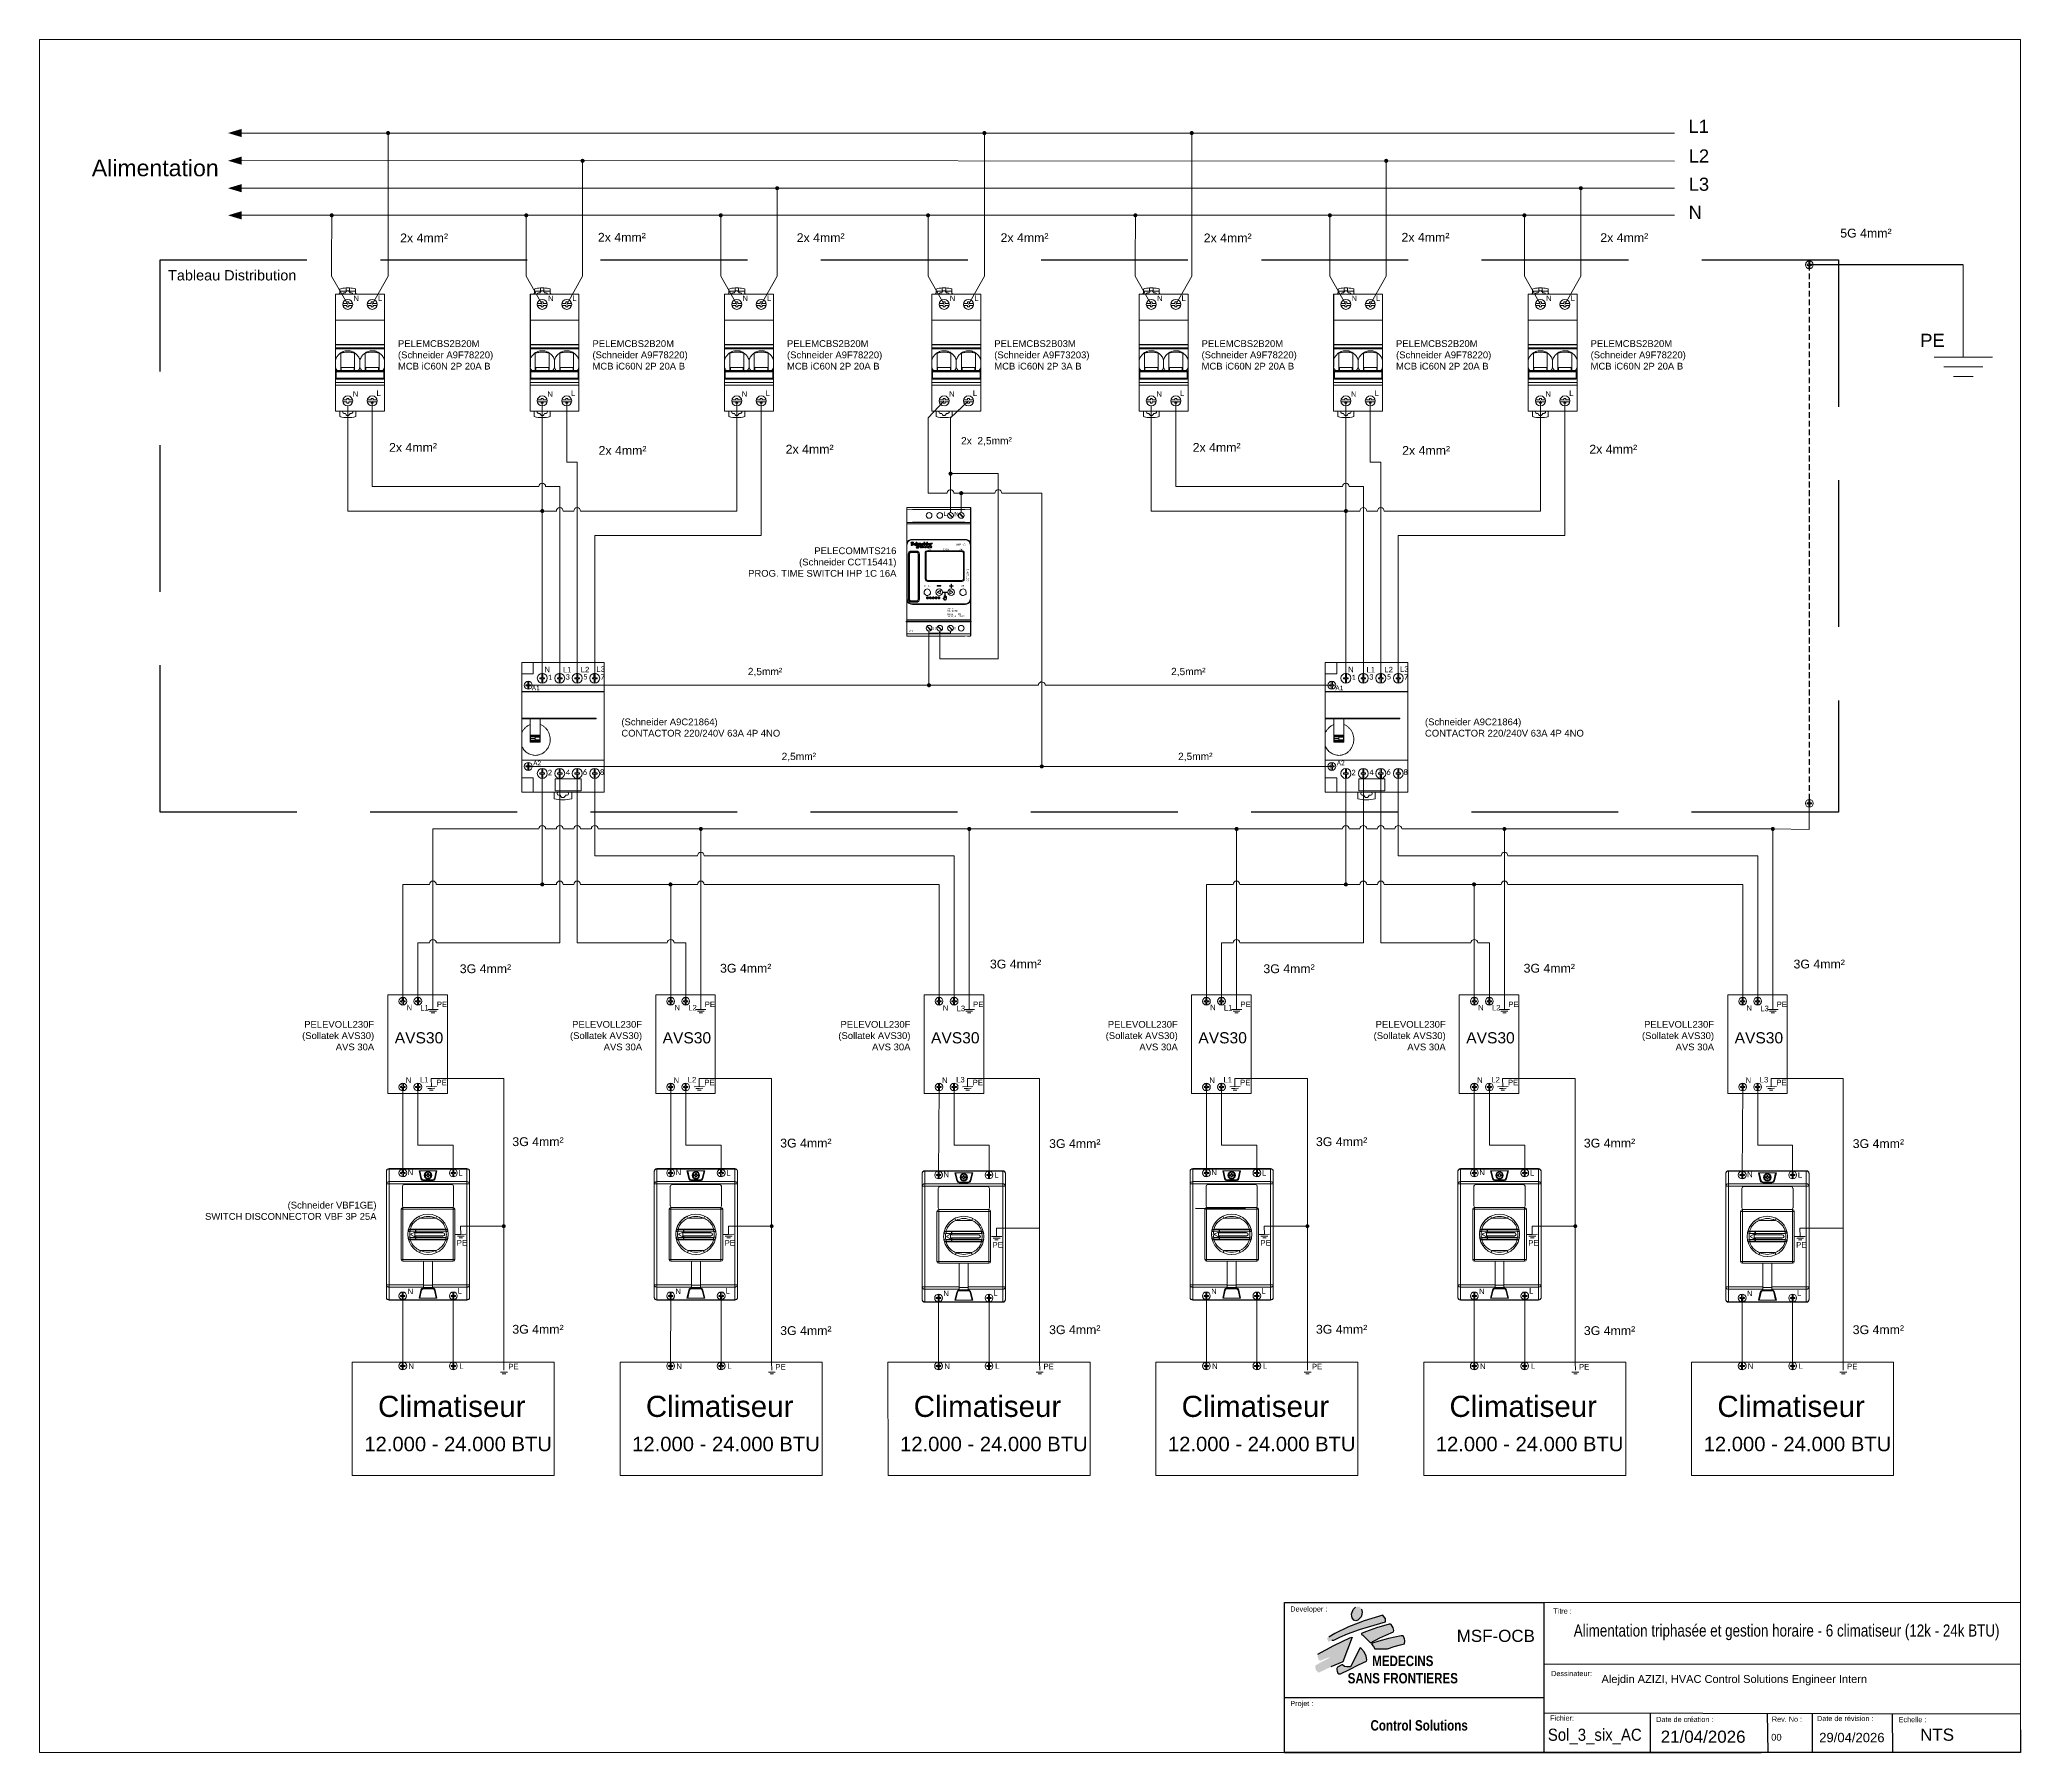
# Paper-space layout 'Layout1' of a CAD drawing. Header units: millimetres. Extents: x 32 to 219, y 21 to 182.
# The model-space entities are those that its viewports show. They can reach past a viewport. Long polylines and large blocks are cut down to what shows.
import ezdxf
from ezdxf.enums import TextEntityAlignment as Align

# ---------------------------------------------------------------- set-up
doc = ezdxf.new("R2010")
doc.units = ezdxf.units.MM
doc.linetypes.add('DASHED2', pattern=[0.375, 0.25, -0.125])
doc.linetypes.add('HIDDEN', pattern=[9.525, 6.35, -3.175])
for name, color, linetype, lineweight in [('01_Puissance', 250, 'Continuous', 20), ('02_Commande', 250, 'Continuous', 18), ('03_Symbole', 250, 'Continuous', 15), ('_PROPRIETE_INTELLECTUELLE_AZIZI', 7, 'Continuous', 5), ('Layer1', 253, 'DASHED2', 18), ('trait fin', 253, 'HIDDEN', 18)]:
    doc.layers.add(name, color=color, linetype=linetype, lineweight=lineweight)
doc.layers.add('04_Texte', color=7, linetype='Continuous')
doc.styles.add('MtXpl_Arial_Rounded', font='')
doc.styles.get("Standard").update_dxf_attribs({"font": 'arial.ttf'})
doc.styles.add('TITLE', font='arial.ttf', dxfattribs={"width": 0.8})
doc.styles.add('WMF-Calibri1', font='calibri.ttf')
doc.styles.get('MtXpl_Arial_Rounded').set_extended_font_data('Arial Rounded')

# ---------------------------------------------------------------- blocks, each defined once
blk = doc.blocks.new('CARTOUCHE_AZIZI')
at = {"layer": '04_Texte', "linetype": 'Continuous'}
h = blk.add_hatch(color=256, dxfattribs=at)
h.paths.add_polyline_path([(-135.64, 28.9), (-135.78, 29.52), (-135.86, 29.69), (-136.11, 29.98), (-136.37, 30.06), (-136.77, 29.99), (-137.01, 29.9), (-137.47, 29.42), (-137.58, 29.21), (-137.68, 28.9), (-137.81, 28.51), (-137.79, 28.09), (-137.69, 27.72), (-137.36, 27.24), (-136.97, 27.13), (-136.55, 27.23), (-135.88, 27.93), (-135.75, 28.16)])
h.paths.add_polyline_path([(-135.2, 27.13), (-136.46, 26.65), (-138.43, 25.85), (-141.29, 24.49), (-142.52, 23.77), (-142.89, 23.46), (-142.59, 22.8), (-141.91, 23.13), (-141.46, 23.12), (-140.22, 23.71), (-138.66, 24.4), (-136.22, 25.3), (-134.37, 25.88), (-131.99, 26.58), (-130.84, 26.93), (-130.82, 27.49), (-131.4, 28.26)])
h.paths.add_polyline_path([(-137.67, 23.73), (-137.91, 23.69), (-138.2, 23.58), (-141.48, 22), (-144.78, 20.21), (-144.79, 19.63), (-144.6, 19.07), (-144.3, 18.88), (-142.73, 19.5), (-142.31, 19.57), (-142.46, 19.41), (-143.75, 18.78), (-145.3, 17.88), (-145.3, 17.38), (-145.12, 16.89), (-144.62, 16.42), (-142.11, 17.6), (-139.63, 18.65)])
h.paths.add_polyline_path([(-134.76, 18.76), (-134.65, 19.1), (-134.83, 19.83), (-135.26, 20.72), (-135.86, 21.39), (-136.08, 21.55), (-138.07, 17.64), (-138.78, 17.59), (-139.25, 17.72), (-139.7, 18.07), (-139.86, 18.07), (-140.73, 17.57), (-140.83, 17.31), (-140.83, 16.99), (-140.78, 16.7), (-140.63, 16.33), (-140.44, 16.18), (-140.1, 16.15), (-138.28, 17.07), (-136.39, 18.02)])
h.paths.add_polyline_path([(-134.97, 24.83), (-135.76, 24.49), (-135.78, 24.28), (-135.51, 24.16), (-133.95, 22.59), (-132.01, 23.59), (-130.75, 24.18), (-129.2, 24.87), (-129.12, 25.09), (-129.25, 25.66), (-129.7, 26.35), (-129.81, 26.44), (-130.05, 26.45), (-132.72, 25.64)])
h.paths.add_polyline_path([(-132.18, 22.92), (-133.5, 22.49), (-133.73, 22.31), (-133.29, 21.83), (-133.03, 21.31), (-130.39, 21.31), (-129.04, 21.82), (-127.76, 22.18), (-126.94, 22.37), (-126.86, 22.99), (-126.94, 23.41), (-127.22, 24.01), (-127.58, 24.03), (-130.23, 23.44)])
at = {"layer": '04_Texte'}
for p, q in [((-151.65, 30.85), (-98.23, 30.85)), ((-151.65, 11.27), (-98.23, 11.27)), ((-151.65, 0), (-98.23, 0)), ((-98.23, 0), (-53.45, 0))]:
    blk.add_line(p, q, dxfattribs=at)
at = {"layer": '04_Texte', "linetype": 'Continuous'}
for p, q in [((-137.81, 28.51), (-137.68, 28.9)), ((-137.68, 28.9), (-137.58, 29.21)), ((-137.58, 29.21), (-137.47, 29.42)), ((-137.47, 29.42), (-137.01, 29.9)), ((-135.78, 29.52), (-135.64, 28.9)), ((-135.64, 28.9), (-135.75, 28.16)), ((-138.43, 25.85), (-141.29, 24.49)), ((-138.66, 24.4), (-136.22, 25.3)), ((-136.46, 26.65), (-138.43, 25.85)), ((-137.79, 28.09), (-137.81, 28.51)), ((-137.69, 27.72), (-137.79, 28.09)), ((-137.36, 27.24), (-137.69, 27.72)), ((-136.97, 27.13), (-137.36, 27.24)), ((-136.55, 27.23), (-136.97, 27.13)), ((-135.88, 27.93), (-136.55, 27.23)), ((-135.2, 27.13), (-136.46, 26.65)), ((-136.22, 25.3), (-134.37, 25.88)), ((-135.75, 28.16), (-135.88, 27.93)), ((-134.97, 24.83), (-135.76, 24.49)), ((-131.4, 28.26), (-135.2, 27.13)), ((-132.72, 25.64), (-134.97, 24.83)), ((-134.37, 25.88), (-131.99, 26.58)), ((-130.05, 26.45), (-132.72, 25.64)), ((-131.99, 26.58), (-130.84, 26.93)), ((-130.82, 27.49), (-131.4, 28.26)), ((-130.84, 26.93), (-130.82, 27.49)), ((-130.75, 24.18), (-129.2, 24.87)), ((-129.81, 26.44), (-130.05, 26.45)), ((-129.7, 26.35), (-129.81, 26.44)), ((-129.25, 25.66), (-129.7, 26.35)), ((-129.12, 25.09), (-129.25, 25.66)), ((-129.2, 24.87), (-129.12, 25.09)), ((-144.78, 20.21), (-141.48, 22)), ((-141.29, 24.49), (-142.52, 23.77)), ((-141.91, 23.13), (-141.46, 23.12)), ((-141.48, 22), (-138.2, 23.58)), ((-141.46, 23.12), (-140.22, 23.71)), ((-140.22, 23.71), (-138.66, 24.4)), ((-137.67, 23.73), (-139.63, 18.65)), ((-138.2, 23.58), (-137.91, 23.69)), ((-136.08, 21.55), (-138.07, 17.64)), ((-137.91, 23.69), (-137.67, 23.73)), ((-135.86, 21.39), (-136.08, 21.55)), ((-135.26, 20.72), (-135.86, 21.39)), ((-135.76, 24.49), (-135.78, 24.28)), ((-135.78, 24.28), (-135.51, 24.16)), ((-135.51, 24.16), (-133.95, 22.59)), ((-134.83, 19.83), (-135.26, 20.72)), ((-133.95, 22.59), (-132.01, 23.59)), ((-133.5, 22.49), (-133.73, 22.31)), ((-133.73, 22.31), (-133.29, 21.83)), ((-132.18, 22.92), (-133.5, 22.49)), ((-133.29, 21.83), (-133.03, 21.31)), ((-133.03, 21.31), (-130.39, 21.31)), ((-130.23, 23.44), (-132.18, 22.92)), ((-132.01, 23.59), (-130.75, 24.18)), ((-130.39, 21.31), (-129.04, 21.82)), ((-127.58, 24.03), (-130.23, 23.44)), ((-129.04, 21.82), (-127.76, 22.18)), ((-127.76, 22.18), (-126.94, 22.37)), ((-127.22, 24.01), (-127.58, 24.03)), ((-126.94, 23.41), (-127.22, 24.01)), ((-126.86, 22.99), (-126.94, 23.41)), ((-126.94, 22.37), (-126.86, 22.99)), ((-139.63, 18.65), (-142.11, 17.6)), ((-140.73, 17.57), (-140.83, 17.31)), ((-140.83, 17.31), (-140.83, 16.99)), ((-140.83, 16.99), (-140.78, 16.7)), ((-140.78, 16.7), (-140.63, 16.33)), ((-139.86, 18.07), (-140.73, 17.57)), ((-140.63, 16.33), (-140.44, 16.18)), ((-140.1, 16.15), (-138.28, 17.07)), ((-139.7, 18.07), (-139.86, 18.07)), ((-139.25, 17.72), (-139.7, 18.07)), ((-138.78, 17.59), (-139.25, 17.72)), ((-138.07, 17.64), (-138.78, 17.59)), ((-138.28, 17.07), (-136.39, 18.02)), ((-136.39, 18.02), (-134.76, 18.76)), ((-134.65, 19.1), (-134.83, 19.83)), ((-134.76, 18.76), (-134.65, 19.1)), ((-140.44, 16.18), (-140.1, 16.15))]:
    blk.add_line(p, q, dxfattribs=at)
at = {"layer": '04_Texte', "lineweight": -3}
for p, q in [((-98.23, 30.85), (-98.23, 0)), ((-98.23, 18.17), (-0.02, 18.24)), ((-98.23, 8.17), (-0.01, 7.96)), ((-76.3, 8.12), (-76.3, 0)), ((-52.18, 8.07), (-52.06, 0)), ((-42.92, 8.05), (-42.92, 0)), ((-26.4, 8.02), (-26.35, 0))]:
    blk.add_line(p, q, dxfattribs=at)
at = {"layer": '04_Texte'}
blk.add_lwpolyline([(-151.68, 30.85), (0.03, 30.92), (0, 0), (-151.65, 0)], close=True, dxfattribs=at)
at = {"layer": '04_Texte', "style": 'TITLE'}
for s, p in [('Developer :', (-150.45, 29.01)), ('Titre : ', (-96.26, 28.59)), ('Dessinateur: ', (-96.69, 15.71)), ('Projet :', (-150.45, 9.54)), ('Fichier: ', (-96.89, 6.53)), ('Date de création :', (-75.05, 6.25)), ('Rev. No :', (-51.21, 6.3)), ('Date de révision :', (-41.9, 6.44)), ('Echelle : ', (-25.09, 6.21))]:
    blk.add_text(s, height=1.069, dxfattribs=at).set_placement(p)
at = {"layer": '04_Texte', "width": 0.882139}
blk.add_text('Sol_3_six_AC', height=2.5, dxfattribs=at).set_placement((-97.38, 2.38), (-78.03, 2.38), align=Align.FIT)
at = {"layer": '04_Texte', "lineweight": -3, "attachment_point": 1}
for s, width, gutter_width, insert, char_height in [('MSF-OCB', 13.1966, 12.5, (-116.15, 25.26), 2.5), ('Alejdin AZIZI, HVAC Control Solutions Engineer Intern', 58.1415, 8.14, (-86.32, 15.93), 1.6279), ('NTS', 14.2549, 12.5, (-20.66, 4.89), 2.5)]:
    blk.add_mtext_dynamic_manual_height_columns(s, width=width, gutter_width=gutter_width, heights=[0], dxfattribs=dict(at, insert=insert, char_height=char_height))
at = {"layer": '04_Texte', "char_height": 2.1397, "width": 54.778, "attachment_point": 5, "style": 'TITLE'}
for s, insert in [('{\\fArial|b1|i0|c0|p39;MEDECINS\\PSANS FRONTIERES}', (-127.27, 17.05)), ('{\\fArial|b1|i0|c0|p39;Control Solutions}', (-123.9, 5.55))]:
    blk.add_mtext(s, dxfattribs=dict(at, insert=insert))
at = {"layer": '04_Texte', "insert": (-74.12, 4.48), "char_height": 2.5, "attachment_point": 1}
blk.add_mtext_dynamic_manual_height_columns('21/04/2026', width=5.8436, gutter_width=12.5, heights=[0], dxfattribs=at)
at = {"layer": '04_Texte'}
for tag, p, height in [('REV_NO', (-51.35, 2.42), 1.39), ('DATE_REV', (-41.45, 2.09), 1.93)]:
    blk.add_attdef(tag, p, '', height=height, dxfattribs=at)
at = {"layer": '_PROPRIETE_INTELLECTUELLE_AZIZI', "insert": (-151.68, 30.87), "char_height": 0.0144, "attachment_point": 1}
blk.add_mtext_dynamic_manual_height_columns('ORIG_DWG_AUTH:_AZIZI_Alejdin_2026', width=0.3855, gutter_width=0.0719, heights=[0], dxfattribs=at)

msp = doc.modelspace()

# ---------------------------------------------------------------- hatches: boundary and pattern name
at = {"layer": '03_Symbole'}
h = msp.add_hatch(color=0, dxfattribs=at)
h.dxf.hatch_style = 2
edge = h.paths.add_edge_path()
edge.add_spline(control_points=[(2769.05, 1604.81), (2769.05, 1604.88), (2769.11, 1604.93), (2769.18, 1604.93), (2769.18, 1604.93), (2769.45, 1604.93), (2769.45, 1604.93), (2769.47, 1604.93), (2769.48, 1604.94), (2769.48, 1604.96), (2769.48, 1604.97), (2769.47, 1604.98), (2769.45, 1604.98), (2769.45, 1604.98), (2769.18, 1604.98), (2769.18, 1604.98), (2769.11, 1604.98), (2769.06, 1604.95), (2769.03, 1604.9), (2769, 1604.95), (2768.94, 1604.98), (2768.88, 1604.98), (2768.88, 1604.98), (2768.6, 1604.98), (2768.6, 1604.98), (2768.59, 1604.98), (2768.58, 1604.97), (2768.58, 1604.96), (2768.58, 1604.94), (2768.59, 1604.93), (2768.6, 1604.93), (2768.6, 1604.93), (2768.88, 1604.93), (2768.88, 1604.93), (2768.95, 1604.93), (2769, 1604.88), (2769, 1604.81), (2769, 1604.81), (2769, 1604.45), (2769, 1604.45), (2769, 1604.43), (2769.01, 1604.42), (2769.03, 1604.42), (2769.04, 1604.42), (2769.05, 1604.43), (2769.05, 1604.45), (2769.05, 1604.45), (2769.05, 1604.81), (2769.05, 1604.81)], knot_values=[0, 0, 0, 0, 1, 1, 1, 2, 2, 2, 3, 3, 3, 4, 4, 4, 5, 5, 5, 6, 6, 6, 7, 7, 7, 8, 8, 8, 9, 9, 9, 10, 10, 10, 11, 11, 11, 12, 12, 12, 13, 13, 13, 14, 14, 14, 15, 15, 15, 16, 16, 16, 16], degree=3, periodic=0)
h = msp.add_hatch(color=0, dxfattribs=at)
h.dxf.hatch_style = 2
edge = h.paths.add_edge_path()
edge.add_spline(control_points=[(2769.33, 1603.73), (2769.33, 1603.73), (2769.33, 1603.73), (2769.33, 1603.73), (2769.33, 1603.73), (2769.33, 1604.03), (2769.33, 1604.03), (2769.33, 1604.03), (2769.33, 1604.03), (2769.33, 1604.03), (2769.32, 1604.08), (2769.29, 1604.11), (2769.24, 1604.11), (2769.23, 1604.11), (2769.23, 1604.11), (2769.22, 1604.11), (2769.22, 1604.11), (2769.22, 1604.13), (2769.22, 1604.13), (2769.22, 1604.13), (2769.22, 1604.13), (2769.22, 1604.13), (2769.21, 1604.18), (2769.18, 1604.21), (2769.13, 1604.21), (2769.12, 1604.21), (2769.12, 1604.21), (2769.11, 1604.2), (2769.11, 1604.2), (2769.11, 1604.21), (2769.11, 1604.21), (2769.11, 1604.21), (2769.11, 1604.21), (2769.11, 1604.21), (2769.1, 1604.25), (2769.07, 1604.29), (2769.02, 1604.29), (2768.98, 1604.29), (2768.94, 1604.25), (2768.94, 1604.21), (2768.94, 1604.21), (2768.94, 1604.21), (2768.94, 1604.21), (2768.94, 1604.21), (2768.94, 1604.2), (2768.94, 1604.2), (2768.93, 1604.21), (2768.92, 1604.21), (2768.91, 1604.21), (2768.87, 1604.21), (2768.83, 1604.17), (2768.83, 1604.13), (2768.83, 1604.13), (2768.83, 1604.13), (2768.83, 1604.13), (2768.83, 1604.13), (2768.83, 1603.86), (2768.83, 1603.86), (2768.83, 1603.82), (2768.86, 1603.82), (2768.86, 1603.82), (2768.87, 1603.82), (2768.89, 1603.84), (2768.89, 1603.85), (2768.89, 1603.85), (2768.89, 1603.85), (2768.89, 1603.85), (2768.89, 1603.85), (2768.89, 1604.13), (2768.89, 1604.13), (2768.89, 1604.14), (2768.9, 1604.15), (2768.91, 1604.15), (2768.93, 1604.15), (2768.94, 1604.14), (2768.94, 1604.13), (2768.94, 1604.13), (2768.94, 1604.13), (2768.94, 1604.12), (2768.94, 1604.12), (2768.94, 1603.9), (2768.94, 1603.9), (2768.94, 1603.9), (2768.94, 1603.85), (2768.94, 1603.85), (2768.94, 1603.84), (2768.95, 1603.82), (2768.97, 1603.82), (2768.98, 1603.82), (2769, 1603.84), (2769, 1603.85), (2769, 1603.85), (2769, 1603.87), (2769, 1603.87), (2769, 1603.87), (2769, 1603.87), (2769, 1603.87), (2769, 1603.87), (2769, 1603.87), (2769, 1603.87), (2769, 1603.87), (2769, 1604.21), (2769, 1604.21), (2769, 1604.22), (2769.01, 1604.23), (2769.02, 1604.23), (2769.04, 1604.23), (2769.05, 1604.22), (2769.05, 1604.21), (2769.05, 1604.21), (2769.05, 1604.2), (2769.05, 1604.2), (2769.05, 1604.2), (2769.05, 1604.13), (2769.05, 1604.13), (2769.05, 1604.13), (2769.05, 1604.13), (2769.05, 1604.13), (2769.05, 1604.13), (2769.05, 1604.06), (2769.05, 1604.06), (2769.05, 1604.06), (2769.05, 1603.87), (2769.05, 1603.87), (2769.05, 1603.87), (2769.05, 1603.87), (2769.05, 1603.87), (2769.05, 1603.87), (2769.05, 1603.85), (2769.05, 1603.85), (2769.05, 1603.84), (2769.06, 1603.82), (2769.08, 1603.82), (2769.09, 1603.82), (2769.11, 1603.84), (2769.11, 1603.85), (2769.11, 1603.85), (2769.11, 1604.1), (2769.11, 1604.1), (2769.11, 1604.1), (2769.11, 1604.13), (2769.11, 1604.13), (2769.11, 1604.14), (2769.12, 1604.15), (2769.13, 1604.15), (2769.15, 1604.15), (2769.16, 1604.14), (2769.16, 1604.13), (2769.16, 1604.13), (2769.16, 1604.13), (2769.16, 1604.12), (2769.16, 1604.12), (2769.16, 1603.85), (2769.16, 1603.85), (2769.16, 1603.84), (2769.17, 1603.83), (2769.18, 1603.83), (2769.18, 1603.83), (2769.18, 1603.83), (2769.18, 1603.83), (2769.19, 1603.83), (2769.19, 1603.82), (2769.19, 1603.82), (2769.19, 1603.82), (2769.19, 1603.82), (2769.19, 1603.82), (2769.19, 1603.82), (2769.19, 1603.82), (2769.19, 1603.82), (2769.2, 1603.82), (2769.22, 1603.84), (2769.22, 1603.85), (2769.22, 1603.85), (2769.22, 1603.85), (2769.22, 1603.85), (2769.22, 1603.85), (2769.22, 1604.03), (2769.22, 1604.03), (2769.22, 1604.04), (2769.23, 1604.06), (2769.24, 1604.06), (2769.26, 1604.06), (2769.27, 1604.04), (2769.27, 1604.03), (2769.27, 1604.03), (2769.27, 1604.03), (2769.27, 1604.03), (2769.27, 1604.03), (2769.27, 1603.73), (2769.27, 1603.73), (2769.27, 1603.73), (2769.27, 1603.7), (2769.27, 1603.7), (2769.27, 1603.68), (2769.27, 1603.66), (2769.27, 1603.65), (2769.27, 1603.63), (2769.27, 1603.61), (2769.26, 1603.59), (2769.26, 1603.56), (2769.25, 1603.53), (2769.23, 1603.52), (2769.22, 1603.51), (2769.21, 1603.51), (2769.2, 1603.5), (2769.2, 1603.5), (2769.2, 1603.5), (2769.2, 1603.5), (2769.19, 1603.5), (2769.19, 1603.5), (2769.18, 1603.5), (2769.18, 1603.49), (2769.16, 1603.49), (2769.16, 1603.47), (2769.16, 1603.47), (2769.16, 1603.35), (2769.16, 1603.35), (2769.16, 1603.33), (2769.17, 1603.32), (2769.19, 1603.32), (2769.2, 1603.32), (2769.22, 1603.33), (2769.22, 1603.35), (2769.22, 1603.35), (2769.22, 1603.45), (2769.22, 1603.45), (2769.22, 1603.45), (2769.23, 1603.45), (2769.23, 1603.45), (2769.24, 1603.46), (2769.25, 1603.47), (2769.26, 1603.48), (2769.29, 1603.5), (2769.31, 1603.53), (2769.32, 1603.57), (2769.32, 1603.6), (2769.33, 1603.62), (2769.33, 1603.64), (2769.33, 1603.66), (2769.33, 1603.68), (2769.33, 1603.7), (2769.33, 1603.7), (2769.33, 1603.73), (2769.33, 1603.73)], knot_values=[0, 0, 0, 0, 1, 1, 1, 2, 2, 2, 3, 3, 3, 4, 4, 4, 5, 5, 5, 6, 6, 6, 7, 7, 7, 8, 8, 8, 9, 9, 9, 10, 10, 10, 11, 11, 11, 12, 12, 12, 13, 13, 13, 14, 14, 14, 15, 15, 15, 16, 16, 16, 17, 17, 17, 18, 18, 18, 19, 19, 19, 20, 20, 20, 21, 21, 21, 22, 22, 22, 23, 23, 23, 24, 24, 24, 25, 25, 25, 26, 26, 26, 27, 27, 27, 28, 28, 28, 29, 29, 29, 30, 30, 30, 31, 31, 31, 32, 32, 32, 33, 33, 33, 34, 34, 34, 35, 35, 35, 36, 36, 36, 37, 37, 37, 38, 38, 38, 39, 39, 39, 40, 40, 40, 41, 41, 41, 42, 42, 42, 43, 43, 43, 44, 44, 44, 45, 45, 45, 46, 46, 46, 47, 47, 47, 48, 48, 48, 49, 49, 49, 50, 50, 50, 51, 51, 51, 52, 52, 52, 53, 53, 53, 54, 54, 54, 55, 55, 55, 56, 56, 56, 57, 57, 57, 58, 58, 58, 59, 59, 59, 60, 60, 60, 61, 61, 61, 62, 62, 62, 63, 63, 63, 64, 64, 64, 65, 65, 65, 66, 66, 66, 67, 67, 67, 68, 68, 68, 69, 69, 69, 70, 70, 70, 71, 71, 71, 72, 72, 72, 73, 73, 73, 74, 74, 74, 75, 75, 75, 76, 76, 76, 77, 77, 77, 78, 78, 78, 79, 79, 79, 80, 80, 80, 81, 81, 81, 81], degree=3, periodic=0)
h = msp.add_hatch(color=0, dxfattribs=at)
h.dxf.hatch_style = 2
edge = h.paths.add_edge_path()
edge.add_spline(control_points=[(2768.72, 1603.72), (2768.72, 1603.73), (2768.73, 1603.73), (2768.73, 1603.73), (2768.74, 1603.74), (2768.75, 1603.74), (2768.76, 1603.74), (2768.77, 1603.73), (2768.78, 1603.73), (2768.79, 1603.73), (2768.79, 1603.72), (2768.79, 1603.72), (2768.8, 1603.71), (2768.8, 1603.71), (2768.8, 1603.71), (2768.8, 1603.71), (2768.8, 1603.7), (2768.81, 1603.7), (2768.81, 1603.69), (2768.81, 1603.69), (2768.82, 1603.69), (2768.82, 1603.69), (2768.82, 1603.68), (2768.82, 1603.68), (2768.83, 1603.67), (2768.83, 1603.67), (2768.83, 1603.67), (2768.83, 1603.67), (2768.84, 1603.66), (2768.86, 1603.66), (2768.87, 1603.67), (2768.88, 1603.68), (2768.88, 1603.69), (2768.87, 1603.7), (2768.87, 1603.7), (2768.87, 1603.71), (2768.87, 1603.71), (2768.87, 1603.71), (2768.86, 1603.72), (2768.86, 1603.72), (2768.86, 1603.72), (2768.86, 1603.73), (2768.86, 1603.73), (2768.85, 1603.73), (2768.85, 1603.74), (2768.84, 1603.74), (2768.84, 1603.74), (2768.84, 1603.74), (2768.84, 1603.74), (2768.84, 1603.75), (2768.83, 1603.76), (2768.83, 1603.76), (2768.81, 1603.78), (2768.79, 1603.79), (2768.77, 1603.79), (2768.75, 1603.79), (2768.74, 1603.79), (2768.72, 1603.79), (2768.7, 1603.78), (2768.68, 1603.77), (2768.67, 1603.75), (2768.67, 1603.75), (2768.67, 1603.75), (2768.67, 1603.75), (2768.66, 1603.74), (2768.64, 1603.72), (2768.66, 1603.7), (2768.66, 1603.7), (2768.85, 1603.46), (2768.85, 1603.46), (2768.85, 1603.46), (2768.85, 1603.35), (2768.85, 1603.35), (2768.85, 1603.33), (2768.87, 1603.32), (2768.88, 1603.32), (2768.9, 1603.32), (2768.91, 1603.33), (2768.91, 1603.35), (2768.91, 1603.35), (2768.91, 1603.47), (2768.91, 1603.47), (2768.91, 1603.48), (2768.91, 1603.48), (2768.9, 1603.49), (2768.9, 1603.49), (2768.72, 1603.72), (2768.72, 1603.72)], knot_values=[0, 0, 0, 0, 1, 1, 1, 2, 2, 2, 3, 3, 3, 4, 4, 4, 5, 5, 5, 6, 6, 6, 7, 7, 7, 8, 8, 8, 9, 9, 9, 10, 10, 10, 11, 11, 11, 12, 12, 12, 13, 13, 13, 14, 14, 14, 15, 15, 15, 16, 16, 16, 17, 17, 17, 18, 18, 18, 19, 19, 19, 20, 20, 20, 21, 21, 21, 22, 22, 22, 23, 23, 23, 24, 24, 24, 25, 25, 25, 26, 26, 26, 27, 27, 27, 28, 28, 28, 29, 29, 29, 29], degree=3, periodic=0)
at = {"layer": '04_Texte'}
h = msp.add_hatch(color=3, dxfattribs=at)
h.dxf.hatch_style = 2
edge = h.paths.add_edge_path()
edge.add_spline(control_points=[(2762.52, 1615.13), (2762.42, 1615.17), (2762.36, 1615.19), (2762.3, 1615.19), (2762.24, 1615.19), (2762.2, 1615.17), (2762.2, 1615.13), (2762.2, 1615.03), (2762.56, 1615.06), (2762.56, 1614.82), (2762.56, 1614.68), (2762.44, 1614.6), (2762.29, 1614.6), (2762.17, 1614.6), (2762.11, 1614.64), (2762.04, 1614.67), (2762.04, 1614.67), (2762.04, 1614.82), (2762.04, 1614.82), (2762.14, 1614.75), (2762.2, 1614.73), (2762.27, 1614.73), (2762.34, 1614.73), (2762.38, 1614.75), (2762.38, 1614.8), (2762.38, 1614.91), (2762.02, 1614.87), (2762.02, 1615.12), (2762.02, 1615.24), (2762.13, 1615.32), (2762.29, 1615.32), (2762.37, 1615.32), (2762.44, 1615.3), (2762.52, 1615.26), (2762.52, 1615.26), (2762.52, 1615.13), (2762.52, 1615.13)], knot_values=[0, 0, 0, 0, 1, 1, 1, 2, 2, 2, 3, 3, 3, 4, 4, 4, 5, 5, 5, 6, 6, 6, 7, 7, 7, 8, 8, 8, 9, 9, 9, 10, 10, 10, 11, 11, 11, 12, 12, 12, 12], degree=3, periodic=0)
h = msp.add_hatch(color=3, dxfattribs=at)
h.dxf.hatch_style = 2
edge = h.paths.add_edge_path()
edge.add_spline(control_points=[(2763.02, 1614.64), (2762.96, 1614.61), (2762.91, 1614.6), (2762.86, 1614.6), (2762.7, 1614.6), (2762.59, 1614.7), (2762.59, 1614.85), (2762.59, 1614.99), (2762.7, 1615.09), (2762.86, 1615.09), (2762.91, 1615.09), (2762.97, 1615.08), (2763.02, 1615.06), (2763.02, 1615.06), (2763.02, 1614.95), (2763.02, 1614.95), (2762.98, 1614.97), (2762.93, 1614.98), (2762.9, 1614.98), (2762.81, 1614.98), (2762.75, 1614.93), (2762.75, 1614.85), (2762.75, 1614.76), (2762.8, 1614.71), (2762.89, 1614.71), (2762.93, 1614.71), (2762.96, 1614.72), (2763.02, 1614.74), (2763.02, 1614.74), (2763.02, 1614.64), (2763.02, 1614.64)], knot_values=[0, 0, 0, 0, 1, 1, 1, 2, 2, 2, 3, 3, 3, 4, 4, 4, 5, 5, 5, 6, 6, 6, 7, 7, 7, 8, 8, 8, 9, 9, 9, 10, 10, 10, 10], degree=3, periodic=0)
h = msp.add_hatch(color=3, dxfattribs=at)
h.dxf.hatch_style = 2
edge = h.paths.add_edge_path()
edge.add_spline(control_points=[(2763.56, 1614.91), (2763.56, 1615.04), (2763.47, 1615.09), (2763.38, 1615.09), (2763.33, 1615.09), (2763.28, 1615.07), (2763.23, 1615.01), (2763.23, 1615.01), (2763.23, 1615.01), (2763.23, 1615.01), (2763.23, 1615.01), (2763.23, 1615.31), (2763.23, 1615.31), (2763.23, 1615.31), (2763.08, 1615.31), (2763.08, 1615.31), (2763.08, 1615.31), (2763.08, 1614.61), (2763.08, 1614.61), (2763.08, 1614.61), (2763.23, 1614.61), (2763.23, 1614.61), (2763.23, 1614.61), (2763.23, 1614.91), (2763.23, 1614.91), (2763.27, 1614.96), (2763.3, 1614.98), (2763.33, 1614.98), (2763.38, 1614.98), (2763.41, 1614.95), (2763.41, 1614.88), (2763.41, 1614.88), (2763.41, 1614.72), (2763.41, 1614.72), (2763.46, 1614.74), (2763.51, 1614.76), (2763.56, 1614.76), (2763.56, 1614.76), (2763.56, 1614.91), (2763.56, 1614.91)], knot_values=[0, 0, 0, 0, 1, 1, 1, 2, 2, 2, 3, 3, 3, 4, 4, 4, 5, 5, 5, 6, 6, 6, 7, 7, 7, 8, 8, 8, 9, 9, 9, 10, 10, 10, 11, 11, 11, 12, 12, 12, 13, 13, 13, 13], degree=3, periodic=0)
h = msp.add_hatch(color=3, dxfattribs=at)
h.dxf.hatch_style = 2
edge = h.paths.add_edge_path()
edge.add_spline(control_points=[(2763.63, 1614.36), (2763.63, 1614.36), (2763.65, 1614.42), (2763.65, 1614.42), (2763.65, 1614.42), (2763.79, 1614.42), (2763.79, 1614.42), (2763.81, 1614.5), (2763.8, 1614.58), (2763.74, 1614.63), (2763.64, 1614.73), (2763.42, 1614.7), (2763.26, 1614.54), (2763.24, 1614.52), (2763.22, 1614.49), (2763.2, 1614.47), (2763.2, 1614.47), (2763.29, 1614.47), (2763.29, 1614.47), (2763.29, 1614.47), (2763.27, 1614.41), (2763.27, 1614.41), (2763.27, 1614.41), (2763.16, 1614.41), (2763.16, 1614.41), (2763.15, 1614.39), (2763.14, 1614.37), (2763.13, 1614.35), (2763.13, 1614.35), (2763.26, 1614.35), (2763.26, 1614.35), (2763.26, 1614.35), (2763.24, 1614.3), (2763.24, 1614.3), (2763.24, 1614.3), (2763.12, 1614.3), (2763.12, 1614.3), (2763.1, 1614.21), (2763.11, 1614.12), (2763.16, 1614.07), (2763.26, 1613.97), (2763.48, 1614.01), (2763.64, 1614.16), (2763.67, 1614.19), (2763.69, 1614.21), (2763.71, 1614.24), (2763.71, 1614.24), (2763.6, 1614.24), (2763.6, 1614.24), (2763.6, 1614.24), (2763.62, 1614.3), (2763.62, 1614.3), (2763.62, 1614.3), (2763.75, 1614.3), (2763.75, 1614.3), (2763.76, 1614.32), (2763.77, 1614.34), (2763.77, 1614.36), (2763.77, 1614.36), (2763.63, 1614.36), (2763.63, 1614.36)], knot_values=[0, 0, 0, 0, 1, 1, 1, 2, 2, 2, 3, 3, 3, 4, 4, 4, 5, 5, 5, 6, 6, 6, 7, 7, 7, 8, 8, 8, 9, 9, 9, 10, 10, 10, 11, 11, 11, 12, 12, 12, 13, 13, 13, 14, 14, 14, 15, 15, 15, 16, 16, 16, 17, 17, 17, 18, 18, 18, 19, 19, 19, 20, 20, 20, 20], degree=3, periodic=0)
edge = h.paths.add_edge_path()
edge.add_spline(control_points=[(2763.6, 1614.47), (2763.59, 1614.47), (2763.58, 1614.47), (2763.58, 1614.46), (2763.58, 1614.46), (2763.58, 1614.46), (2763.58, 1614.45), (2763.58, 1614.45), (2763.53, 1614.28), (2763.53, 1614.28), (2763.52, 1614.21), (2763.44, 1614.15), (2763.34, 1614.15), (2763.34, 1614.15), (2763.29, 1614.15), (2763.29, 1614.15), (2763.29, 1614.15), (2763.2, 1614.15), (2763.2, 1614.15), (2763.2, 1614.15), (2763.23, 1614.24), (2763.23, 1614.24), (2763.23, 1614.24), (2763.32, 1614.24), (2763.32, 1614.24), (2763.33, 1614.24), (2763.33, 1614.25), (2763.34, 1614.25), (2763.34, 1614.25), (2763.34, 1614.26), (2763.34, 1614.26), (2763.34, 1614.26), (2763.38, 1614.42), (2763.38, 1614.42), (2763.39, 1614.48), (2763.46, 1614.55), (2763.56, 1614.55), (2763.56, 1614.55), (2763.7, 1614.55), (2763.7, 1614.55), (2763.7, 1614.55), (2763.68, 1614.47), (2763.68, 1614.47), (2763.68, 1614.47), (2763.6, 1614.47), (2763.6, 1614.47)], knot_values=[0, 0, 0, 0, 1, 1, 1, 2, 2, 2, 3, 3, 3, 4, 4, 4, 5, 5, 5, 6, 6, 6, 7, 7, 7, 8, 8, 8, 9, 9, 9, 10, 10, 10, 11, 11, 11, 12, 12, 12, 13, 13, 13, 14, 14, 14, 15, 15, 15, 15], degree=3, periodic=0)
h = msp.add_hatch(color=3, dxfattribs=at)
h.dxf.hatch_style = 2
h.paths.add_polyline_path([(2764.18, 1614.48), (2764.01, 1614.48), (2764.01, 1614.36), (2764.17, 1614.36), (2764.17, 1614.3), (2764.01, 1614.3), (2764.01, 1614.18), (2764.19, 1614.18), (2764.19, 1614.13), (2763.95, 1614.13), (2763.95, 1614.53), (2764.18, 1614.53)])
h = msp.add_hatch(color=3, dxfattribs=at)
h.dxf.hatch_style = 2
edge = h.paths.add_edge_path()
edge.add_spline(control_points=[(2764.31, 1614.9), (2764.32, 1614.97), (2764.36, 1615), (2764.42, 1615), (2764.47, 1615), (2764.51, 1614.97), (2764.52, 1614.9), (2764.52, 1614.9), (2764.31, 1614.9), (2764.31, 1614.9)], knot_values=[0, 0, 0, 0, 1, 1, 1, 2, 2, 2, 3, 3, 3, 3], degree=3, periodic=0)
edge = h.paths.add_edge_path()
edge.add_spline(control_points=[(2764.41, 1615.09), (2764.26, 1615.09), (2764.16, 1614.99), (2764.16, 1614.85), (2764.16, 1614.7), (2764.26, 1614.6), (2764.43, 1614.6), (2764.47, 1614.6), (2764.56, 1614.6), (2764.64, 1614.67), (2764.64, 1614.67), (2764.64, 1614.76), (2764.64, 1614.76), (2764.57, 1614.71), (2764.53, 1614.69), (2764.47, 1614.69), (2764.37, 1614.69), (2764.32, 1614.74), (2764.31, 1614.82), (2764.31, 1614.82), (2764.65, 1614.82), (2764.65, 1614.82), (2764.66, 1615), (2764.54, 1615.09), (2764.41, 1615.09)], knot_values=[0, 0, 0, 0, 0.352778, 0.352778, 0.352778, 0.705556, 0.705556, 0.705556, 1.058333, 1.058333, 1.058333, 1.411111, 1.411111, 1.411111, 1.763889, 1.763889, 1.763889, 2.116667, 2.116667, 2.116667, 2.469444, 2.469444, 2.469444, 2.822222, 2.822222, 2.822222, 2.822222], degree=3, periodic=0)
edge.add_line((2764.41, 1615.09), (2764.41, 1615.09))
h = msp.add_hatch(color=3, dxfattribs=at)
h.dxf.hatch_style = 2
h.paths.add_polyline_path([(2764.37, 1614.12), (2764.32, 1614.12), (2764.32, 1614.53), (2764.37, 1614.53)])
h = msp.add_hatch(color=3, dxfattribs=at)
h.dxf.hatch_style = 2
h.paths.add_polyline_path([(2764.85, 1614.61), (2764.71, 1614.61), (2764.71, 1615.08), (2764.85, 1615.08)])
h = msp.add_hatch(color=3, dxfattribs=at)
h.dxf.hatch_style = 2
edge = h.paths.add_edge_path()
edge.add_spline(control_points=[(2765.09, 1614.32), (2765.06, 1614.34), (2765.04, 1614.35), (2765.02, 1614.35), (2764.97, 1614.35), (2764.94, 1614.31), (2764.94, 1614.26), (2764.94, 1614.2), (2764.97, 1614.17), (2765.03, 1614.17), (2765.05, 1614.17), (2765.07, 1614.18), (2765.1, 1614.19), (2765.1, 1614.19), (2765.1, 1614.14), (2765.1, 1614.14), (2765.08, 1614.13), (2765.05, 1614.12), (2765.02, 1614.12), (2764.94, 1614.12), (2764.88, 1614.17), (2764.88, 1614.25), (2764.88, 1614.34), (2764.94, 1614.4), (2765.02, 1614.4), (2765.05, 1614.4), (2765.07, 1614.39), (2765.09, 1614.38), (2765.09, 1614.38), (2765.09, 1614.32), (2765.09, 1614.32)], knot_values=[0, 0, 0, 0, 1, 1, 1, 2, 2, 2, 3, 3, 3, 4, 4, 4, 5, 5, 5, 6, 6, 6, 7, 7, 7, 8, 8, 8, 9, 9, 9, 10, 10, 10, 10], degree=3, periodic=0)
h = msp.add_hatch(color=3, dxfattribs=at)
h.dxf.hatch_style = 2
edge = h.paths.add_edge_path()
edge.add_spline(control_points=[(2765.27, 1615.31), (2765.27, 1615.31), (2765.27, 1615.06), (2765.27, 1615.06), (2765.23, 1615.08), (2765.19, 1615.09), (2765.14, 1615.09), (2765.01, 1615.09), (2764.91, 1614.99), (2764.91, 1614.85), (2764.91, 1614.71), (2765.01, 1614.6), (2765.13, 1614.6), (2765.19, 1614.6), (2765.22, 1614.62), (2765.27, 1614.65), (2765.27, 1614.65), (2765.27, 1614.61), (2765.27, 1614.61), (2765.27, 1614.61), (2765.41, 1614.61), (2765.41, 1614.61), (2765.41, 1614.61), (2765.41, 1615.31), (2765.41, 1615.31), (2765.41, 1615.31), (2765.27, 1615.31), (2765.27, 1615.31)], knot_values=[0, 0, 0, 0, 1, 1, 1, 2, 2, 2, 3, 3, 3, 4, 4, 4, 5, 5, 5, 6, 6, 6, 7, 7, 7, 8, 8, 8, 9, 9, 9, 9], degree=3, periodic=0)
edge = h.paths.add_edge_path()
edge.add_spline(control_points=[(2765.27, 1614.74), (2765.24, 1614.71), (2765.21, 1614.7), (2765.18, 1614.7), (2765.11, 1614.7), (2765.06, 1614.76), (2765.06, 1614.85), (2765.06, 1614.94), (2765.11, 1614.99), (2765.18, 1614.99), (2765.21, 1614.99), (2765.24, 1614.98), (2765.27, 1614.97), (2765.27, 1614.97), (2765.27, 1614.74), (2765.27, 1614.74)], knot_values=[0, 0, 0, 0, 1, 1, 1, 2, 2, 2, 3, 3, 3, 4, 4, 4, 5, 5, 5, 5], degree=3, periodic=0)
h = msp.add_hatch(color=3, dxfattribs=at)
h.dxf.hatch_style = 2
edge = h.paths.add_edge_path()
edge.add_spline(control_points=[(2765.33, 1614.39), (2765.33, 1614.39), (2765.42, 1614.39), (2765.42, 1614.39), (2765.42, 1614.39), (2765.42, 1614.34), (2765.42, 1614.34), (2765.42, 1614.34), (2765.33, 1614.34), (2765.33, 1614.34), (2765.33, 1614.34), (2765.33, 1614.21), (2765.33, 1614.21), (2765.33, 1614.18), (2765.36, 1614.17), (2765.37, 1614.17), (2765.39, 1614.17), (2765.41, 1614.17), (2765.43, 1614.19), (2765.43, 1614.19), (2765.43, 1614.14), (2765.43, 1614.14), (2765.41, 1614.13), (2765.38, 1614.12), (2765.37, 1614.12), (2765.31, 1614.12), (2765.28, 1614.16), (2765.28, 1614.2), (2765.28, 1614.2), (2765.28, 1614.34), (2765.28, 1614.34), (2765.28, 1614.34), (2765.23, 1614.34), (2765.23, 1614.34), (2765.23, 1614.34), (2765.23, 1614.35), (2765.23, 1614.35), (2765.23, 1614.35), (2765.33, 1614.45), (2765.33, 1614.45), (2765.33, 1614.45), (2765.33, 1614.39), (2765.33, 1614.39)], knot_values=[0, 0, 0, 0, 1, 1, 1, 2, 2, 2, 3, 3, 3, 4, 4, 4, 5, 5, 5, 6, 6, 6, 7, 7, 7, 8, 8, 8, 9, 9, 9, 10, 10, 10, 11, 11, 11, 12, 12, 12, 13, 13, 13, 14, 14, 14, 14], degree=3, periodic=0)
h = msp.add_hatch(color=3, dxfattribs=at)
h.dxf.hatch_style = 2
edge = h.paths.add_edge_path()
edge.add_spline(control_points=[(2765.63, 1614.9), (2765.64, 1614.97), (2765.68, 1615), (2765.74, 1615), (2765.79, 1615), (2765.83, 1614.97), (2765.84, 1614.9), (2765.84, 1614.9), (2765.63, 1614.9), (2765.63, 1614.9)], knot_values=[0, 0, 0, 0, 1, 1, 1, 2, 2, 2, 3, 3, 3, 3], degree=3, periodic=0)
edge = h.paths.add_edge_path()
edge.add_spline(control_points=[(2765.72, 1615.09), (2765.58, 1615.09), (2765.48, 1614.99), (2765.48, 1614.85), (2765.48, 1614.7), (2765.58, 1614.6), (2765.75, 1614.6), (2765.79, 1614.6), (2765.88, 1614.6), (2765.96, 1614.67), (2765.96, 1614.67), (2765.96, 1614.76), (2765.96, 1614.76), (2765.89, 1614.71), (2765.84, 1614.69), (2765.79, 1614.69), (2765.69, 1614.69), (2765.63, 1614.74), (2765.63, 1614.82), (2765.63, 1614.82), (2765.97, 1614.82), (2765.97, 1614.82), (2765.97, 1615), (2765.86, 1615.09), (2765.72, 1615.09)], knot_values=[0, 0, 0, 0, 0.352778, 0.352778, 0.352778, 0.705556, 0.705556, 0.705556, 1.058333, 1.058333, 1.058333, 1.411111, 1.411111, 1.411111, 1.763889, 1.763889, 1.763889, 2.116667, 2.116667, 2.116667, 2.469444, 2.469444, 2.469444, 2.822222, 2.822222, 2.822222, 2.822222], degree=3, periodic=0)
edge.add_line((2765.72, 1615.09), (2765.72, 1615.09))
h = msp.add_hatch(color=3, dxfattribs=at)
h.dxf.hatch_style = 2
edge = h.paths.add_edge_path()
edge.add_spline(control_points=[(2765.62, 1614.39), (2765.62, 1614.39), (2765.62, 1614.33), (2765.62, 1614.33), (2765.62, 1614.33), (2765.62, 1614.33), (2765.62, 1614.33), (2765.65, 1614.38), (2765.67, 1614.4), (2765.7, 1614.4), (2765.72, 1614.4), (2765.74, 1614.39), (2765.76, 1614.37), (2765.76, 1614.37), (2765.73, 1614.32), (2765.73, 1614.32), (2765.72, 1614.34), (2765.7, 1614.35), (2765.68, 1614.35), (2765.65, 1614.35), (2765.62, 1614.31), (2765.62, 1614.26), (2765.62, 1614.26), (2765.62, 1614.12), (2765.62, 1614.12), (2765.62, 1614.12), (2765.57, 1614.12), (2765.57, 1614.12), (2765.57, 1614.12), (2765.57, 1614.39), (2765.57, 1614.39), (2765.57, 1614.39), (2765.62, 1614.39), (2765.62, 1614.39)], knot_values=[0, 0, 0, 0, 1, 1, 1, 2, 2, 2, 3, 3, 3, 4, 4, 4, 5, 5, 5, 6, 6, 6, 7, 7, 7, 8, 8, 8, 9, 9, 9, 10, 10, 10, 11, 11, 11, 11], degree=3, periodic=0)
h = msp.add_hatch(color=3, dxfattribs=at)
h.dxf.hatch_style = 2
h.paths.add_polyline_path([(2765.95, 1614.12), (2765.9, 1614.12), (2765.9, 1614.39), (2765.95, 1614.39)])
h = msp.add_hatch(color=3, dxfattribs=at)
h.dxf.hatch_style = 2
edge = h.paths.add_edge_path()
edge.add_spline(control_points=[(2766.19, 1614.95), (2766.19, 1614.95), (2766.19, 1614.95), (2766.19, 1614.95), (2766.24, 1615.05), (2766.28, 1615.09), (2766.34, 1615.09), (2766.37, 1615.09), (2766.4, 1615.08), (2766.44, 1615.05), (2766.44, 1615.05), (2766.4, 1614.92), (2766.4, 1614.92), (2766.36, 1614.94), (2766.33, 1614.95), (2766.31, 1614.95), (2766.26, 1614.95), (2766.22, 1614.9), (2766.19, 1614.82), (2766.19, 1614.82), (2766.19, 1614.61), (2766.19, 1614.61), (2766.19, 1614.61), (2766.04, 1614.61), (2766.04, 1614.61), (2766.04, 1614.61), (2766.04, 1615.08), (2766.04, 1615.08), (2766.04, 1615.08), (2766.19, 1615.08), (2766.19, 1615.08), (2766.19, 1615.08), (2766.19, 1614.95), (2766.19, 1614.95)], knot_values=[0, 0, 0, 0, 1, 1, 1, 2, 2, 2, 3, 3, 3, 4, 4, 4, 5, 5, 5, 6, 6, 6, 7, 7, 7, 8, 8, 8, 9, 9, 9, 10, 10, 10, 11, 11, 11, 11], degree=3, periodic=0)
h = msp.add_hatch(color=3, dxfattribs=at)
h.dxf.hatch_style = 2
edge = h.paths.add_edge_path()
edge.add_spline(control_points=[(2766.3, 1614.32), (2766.27, 1614.34), (2766.25, 1614.35), (2766.23, 1614.35), (2766.18, 1614.35), (2766.15, 1614.31), (2766.15, 1614.26), (2766.15, 1614.2), (2766.18, 1614.17), (2766.24, 1614.17), (2766.26, 1614.17), (2766.26, 1614.14), (2766.28, 1614.15), (2766.28, 1614.15), (2766.31, 1614.14), (2766.31, 1614.14), (2766.29, 1614.13), (2766.26, 1614.12), (2766.23, 1614.12), (2766.15, 1614.12), (2766.09, 1614.17), (2766.09, 1614.25), (2766.09, 1614.34), (2766.14, 1614.4), (2766.22, 1614.4), (2766.26, 1614.4), (2766.28, 1614.39), (2766.3, 1614.38), (2766.3, 1614.38), (2766.3, 1614.32), (2766.3, 1614.32)], knot_values=[0, 0, 0, 0, 1, 1, 1, 2, 2, 2, 3, 3, 3, 4, 4, 4, 5, 5, 5, 6, 6, 6, 7, 7, 7, 8, 8, 8, 9, 9, 9, 10, 10, 10, 10], degree=3, periodic=0)

# ---------------------------------------------------------------- linework, layer by layer
at = {"color": 7, "linetype": 'Continuous'}
for p, q in [((2696.74, 1587.35), (2696.74, 1588.26)), ((2696.96, 1587.35), (2696.96, 1588.26))]:
    msp.add_line(p, q, dxfattribs=at)
at = {"layer": '01_Puissance'}
for p, q in [((2624.03, 1700.17), (2624.03, 1700.17)), ((2624.08, 1699.6), (2919.35, 1699.6)), ((2654.27, 1672.88), (2654.27, 1699.6)), ((2819.87, 1672.88), (2819.87, 1699.6)), ((2624.26, 1694.05), (2624.26, 1694.05)), ((2624.08, 1693.91), (2919.35, 1693.82)), ((2694.36, 1672.88), (2694.35, 1693.87)), ((2859.96, 1672.88), (2859.95, 1693.87)), ((2624.08, 1688.23), (2624.08, 1688.23)), ((2624.08, 1688.23), (2919.35, 1688.23)), ((2734.45, 1672.88), (2734.45, 1688.23)), ((2900.05, 1672.88), (2900.05, 1688.23)), ((2624.08, 1682.64), (2919.35, 1682.64)), ((2642.65, 1682.64), (2642.64, 1672.78)), ((2682.74, 1682.64), (2682.73, 1672.78)), ((2722.83, 1682.64), (2722.82, 1672.78)), ((2808.26, 1682.64), (2808.24, 1672.78)), ((2848.34, 1682.64), (2848.33, 1672.78)), ((2888.43, 1682.64), (2888.42, 1672.78)), ((2642.64, 1672.78), (2642.64, 1670.13)), ((2642.64, 1670.13), (2645.95, 1664.29)), ((2654.27, 1670.13), (2651, 1664.29)), ((2654.27, 1672.88), (2654.27, 1670.13)), ((2682.73, 1672.78), (2682.73, 1670.13)), ((2682.73, 1670.13), (2686.04, 1664.29)), ((2694.35, 1670.13), (2691.08, 1664.29)), ((2694.36, 1672.88), (2694.35, 1670.13)), ((2722.82, 1672.78), (2722.82, 1670.13)), ((2722.82, 1670.13), (2726.13, 1664.29)), ((2734.44, 1670.13), (2731.17, 1664.29)), ((2734.45, 1672.88), (2734.44, 1670.13)), ((2808.24, 1672.78), (2808.24, 1670.13)), ((2808.24, 1670.13), (2811.55, 1664.29)), ((2819.87, 1670.13), (2816.6, 1664.29)), ((2819.87, 1672.88), (2819.87, 1670.13)), ((2848.33, 1672.78), (2848.33, 1670.13)), ((2848.33, 1670.13), (2851.64, 1664.29)), ((2859.95, 1670.13), (2856.68, 1664.29)), ((2859.96, 1672.88), (2859.95, 1670.13)), ((2888.42, 1672.78), (2888.42, 1670.13)), ((2888.42, 1670.13), (2891.73, 1664.29)), ((2900.05, 1670.13), (2896.77, 1664.29)), ((2900.05, 1672.88), (2900.05, 1670.13)), ((2978.88, 1672.44), (2978.88, 1653.41)), ((2978.88, 1653.41), (2972.88, 1653.41)), ((2972.88, 1653.41), (2984.88, 1653.41)), ((2978.88, 1651.41), (2974.88, 1651.41)), ((2974.88, 1651.41), (2982.88, 1651.41)), ((2978.88, 1649.41), (2976.88, 1649.41)), ((2976.88, 1649.41), (2980.88, 1649.41)), ((2645.95, 1643.37), (2645.95, 1621.7)), ((2651, 1644.4), (2650.99, 1626.74)), ((2686.04, 1644.4), (2686.04, 1621.7)), ((2691.08, 1631.78), (2691.08, 1644.4)), ((2726.12, 1644.4), (2726.12, 1621.7)), ((2731.17, 1616.65), (2731.17, 1644.4)), ((2811.55, 1643.37), (2811.55, 1621.7)), ((2816.6, 1644.4), (2816.59, 1626.74)), ((2851.64, 1644.4), (2851.64, 1621.7)), ((2856.68, 1631.78), (2856.68, 1644.4)), ((2891.73, 1644.4), (2891.73, 1621.7)), ((2896.77, 1616.65), (2896.77, 1644.4)), ((2691.08, 1631.78), (2691.08, 1632.97)), ((2856.68, 1631.78), (2856.68, 1632.97)), ((2693.24, 1631.78), (2691.08, 1631.78)), ((2693.24, 1587.24), (2693.24, 1631.78)), ((2858.84, 1631.78), (2856.68, 1631.78)), ((2858.84, 1587.24), (2858.84, 1631.78)), ((2650.99, 1626.74), (2685.34, 1626.74)), ((2686.74, 1626.74), (2689.64, 1626.74)), ((2689.64, 1626.74), (2689.64, 1587.24)), ((2816.59, 1626.74), (2850.94, 1626.74)), ((2852.34, 1626.74), (2855.24, 1626.74)), ((2855.24, 1626.74), (2855.24, 1587.24)), ((2645.95, 1621.7), (2684.23, 1621.7)), ((2686.04, 1621.7), (2684.23, 1621.7)), ((2686.04, 1621.7), (2686.04, 1587.24)), ((2688.94, 1621.7), (2686.04, 1621.7)), ((2692.55, 1621.7), (2690.34, 1621.7)), ((2726.12, 1621.7), (2693.94, 1621.7)), ((2811.55, 1621.7), (2849.83, 1621.7)), ((2851.64, 1621.7), (2849.83, 1621.7)), ((2851.64, 1621.7), (2851.64, 1587.24)), ((2854.54, 1621.7), (2851.64, 1621.7)), ((2858.15, 1621.7), (2855.94, 1621.7)), ((2891.73, 1621.7), (2859.54, 1621.7)), ((2696.85, 1587.24), (2696.85, 1616.65)), ((2696.85, 1616.65), (2731.17, 1616.65)), ((2862.45, 1587.24), (2862.45, 1616.65)), ((2862.45, 1616.65), (2896.77, 1616.65)), ((2686.04, 1567.61), (2686.04, 1544.75)), ((2689.64, 1567.61), (2689.64, 1532.72)), ((2693.24, 1567.61), (2693.24, 1532.72)), ((2696.85, 1550.67), (2696.85, 1567.61)), ((2851.64, 1567.61), (2851.64, 1544.75)), ((2855.24, 1567.61), (2855.24, 1532.72)), ((2858.84, 1567.61), (2858.84, 1532.72)), ((2862.45, 1550.67), (2862.45, 1567.61)), ((2947.14, 1556.04), (2947.14, 1561.46)), ((2663.51, 1520.69), (2663.51, 1556.18)), ((2663.51, 1556.18), (2685.34, 1556.18)), ((2686.74, 1556.18), (2688.94, 1556.18)), ((2690.34, 1556.18), (2692.55, 1556.18)), ((2693.94, 1556.18), (2696.15, 1556.18)), ((2697.54, 1556.18), (2711.76, 1556.18)), ((2711.76, 1556.18), (2744.35, 1556.18)), ((2718.71, 1520.69), (2718.71, 1556.18)), ((2744.35, 1556.18), (2829.11, 1556.18)), ((2774.02, 1520.69), (2774.02, 1556.18)), ((2829.11, 1520.69), (2829.11, 1556.18)), ((2829.11, 1556.18), (2850.94, 1556.18)), ((2852.34, 1556.18), (2854.54, 1556.18)), ((2855.94, 1556.18), (2858.15, 1556.18)), ((2859.54, 1556.18), (2861.75, 1556.18)), ((2863.15, 1556.18), (2877.36, 1556.18)), ((2877.36, 1556.18), (2939.62, 1556.18)), ((2884.32, 1520.69), (2884.32, 1556.18)), ((2939.62, 1520.69), (2939.62, 1556.18)), ((2947.14, 1556.04), (2939.62, 1556.18)), ((2712.46, 1550.67), (2696.85, 1550.67)), ((2718.02, 1550.67), (2712.46, 1550.67)), ((2770.91, 1550.67), (2719.41, 1550.67)), ((2770.91, 1520.68), (2770.91, 1550.67)), ((2878.06, 1550.67), (2862.45, 1550.67)), ((2883.62, 1550.67), (2878.06, 1550.67)), ((2936.51, 1550.67), (2885.01, 1550.67)), ((2936.51, 1520.68), (2936.51, 1550.67)), ((2657.31, 1520.68), (2657.31, 1544.75)), ((2657.31, 1544.75), (2662.81, 1544.75)), ((2664.21, 1544.75), (2686.04, 1544.75)), ((2688.94, 1544.75), (2686.04, 1544.75)), ((2692.55, 1544.75), (2690.34, 1544.75)), ((2712.46, 1544.75), (2693.94, 1544.75)), ((2718.02, 1544.75), (2712.46, 1544.75)), ((2712.51, 1520.68), (2712.51, 1544.75)), ((2767.81, 1544.75), (2719.41, 1544.75)), ((2767.81, 1520.68), (2767.81, 1544.75)), ((2822.91, 1520.68), (2822.91, 1544.75)), ((2822.91, 1544.75), (2828.41, 1544.75)), ((2829.81, 1544.75), (2851.64, 1544.75)), ((2854.54, 1544.75), (2851.64, 1544.75)), ((2858.15, 1544.75), (2855.94, 1544.75)), ((2878.06, 1544.75), (2859.54, 1544.75)), ((2883.62, 1544.75), (2878.06, 1544.75)), ((2878.11, 1520.68), (2878.11, 1544.75)), ((2933.41, 1544.75), (2885.01, 1544.75)), ((2933.41, 1520.68), (2933.41, 1544.75)), ((2660.4, 1520.68), (2660.41, 1532.72)), ((2660.41, 1532.72), (2662.81, 1532.72)), ((2664.21, 1532.72), (2679.87, 1532.72)), ((2689.64, 1532.72), (2679.87, 1532.72)), ((2693.24, 1532.72), (2711.81, 1532.71)), ((2715.61, 1532.72), (2713.21, 1532.71)), ((2715.61, 1532.72), (2715.61, 1520.68)), ((2826, 1520.68), (2826.01, 1532.72)), ((2826.01, 1532.72), (2828.41, 1532.72)), ((2829.81, 1532.72), (2845.47, 1532.72)), ((2855.24, 1532.72), (2845.47, 1532.72)), ((2858.84, 1532.72), (2877.41, 1532.71)), ((2881.21, 1532.72), (2878.81, 1532.71)), ((2881.21, 1532.72), (2881.21, 1520.68)), ((2663.51, 1519), (2662.45, 1519)), ((2662.45, 1519), (2664.58, 1519)), ((2663.51, 1518.64), (2662.8, 1518.64)), ((2662.8, 1518.64), (2664.22, 1518.64)), ((2663.51, 1520.69), (2663.51, 1519)), ((2666.5, 1521.99), (2666.5, 1521.88)), ((2718.71, 1519), (2717.65, 1519)), ((2717.65, 1519), (2719.78, 1519)), ((2718.71, 1518.64), (2718, 1518.64)), ((2718, 1518.64), (2719.43, 1518.64)), ((2718.71, 1520.69), (2718.71, 1519)), ((2721.7, 1521.99), (2721.7, 1521.88)), ((2774.02, 1519), (2772.95, 1519)), ((2772.95, 1519), (2775.09, 1519)), ((2774.02, 1518.64), (2773.31, 1518.64)), ((2773.31, 1518.64), (2774.73, 1518.64)), ((2774.02, 1520.69), (2774.02, 1519)), ((2777.01, 1521.99), (2777.01, 1521.88)), ((2829.11, 1519), (2828.05, 1519)), ((2828.05, 1519), (2830.18, 1519)), ((2829.11, 1518.64), (2828.4, 1518.64)), ((2828.4, 1518.64), (2829.82, 1518.64)), ((2829.11, 1520.69), (2829.11, 1519)), ((2832.1, 1521.99), (2832.1, 1521.88)), ((2884.32, 1519), (2883.25, 1519)), ((2883.25, 1519), (2885.38, 1519)), ((2884.32, 1518.64), (2883.6, 1518.64)), ((2883.6, 1518.64), (2885.03, 1518.64)), ((2884.32, 1520.69), (2884.32, 1519)), ((2887.3, 1521.99), (2887.3, 1521.88)), ((2939.62, 1519), (2938.55, 1519)), ((2938.55, 1519), (2940.69, 1519)), ((2939.62, 1518.64), (2938.91, 1518.64)), ((2938.91, 1518.64), (2940.33, 1518.64)), ((2939.62, 1520.69), (2939.62, 1519)), ((2942.61, 1521.99), (2942.61, 1521.88)), ((2663.51, 1518.29), (2663.16, 1518.29)), ((2663.16, 1518.29), (2663.87, 1518.29)), ((2718.71, 1518.29), (2718.36, 1518.29)), ((2718.36, 1518.29), (2719.07, 1518.29)), ((2774.02, 1518.29), (2773.66, 1518.29)), ((2773.66, 1518.29), (2774.37, 1518.29)), ((2829.11, 1518.29), (2828.76, 1518.29)), ((2828.76, 1518.29), (2829.47, 1518.29)), ((2884.32, 1518.29), (2883.96, 1518.29)), ((2883.96, 1518.29), (2884.67, 1518.29)), ((2939.62, 1518.29), (2939.26, 1518.29)), ((2939.26, 1518.29), (2939.97, 1518.29)), ((2657.31, 1485.28), (2657.31, 1502.98)), ((2660.4, 1502.99), (2660.4, 1491.04)), ((2662.11, 1503.06), (2664.24, 1503.09)), ((2663.18, 1503.07), (2662.11, 1503.06)), ((2662.47, 1502.71), (2663.89, 1502.73)), ((2663.18, 1502.72), (2662.47, 1502.71)), ((2662.83, 1502.36), (2663.55, 1502.37)), ((2663.19, 1502.36), (2662.83, 1502.36)), ((2663.15, 1504.77), (2663.18, 1503.07)), ((2663.15, 1504.77), (2678.11, 1504.77)), ((2678.11, 1504.77), (2678.11, 1474.32)), ((2712.51, 1485.28), (2712.51, 1502.98)), ((2715.61, 1491.04), (2715.61, 1502.99)), ((2717.31, 1503.06), (2719.45, 1503.09)), ((2718.38, 1503.07), (2717.31, 1503.06)), ((2717.67, 1502.71), (2719.1, 1502.73)), ((2718.39, 1502.72), (2717.67, 1502.71)), ((2718.04, 1502.36), (2718.75, 1502.37)), ((2718.39, 1502.36), (2718.04, 1502.36)), ((2718.35, 1504.77), (2718.38, 1503.07)), ((2733.31, 1504.77), (2718.35, 1504.77)), ((2733.31, 1474.32), (2733.31, 1504.77)), ((2767.81, 1502.98), (2767.71, 1484.85)), ((2770.91, 1502.99), (2770.91, 1491.04)), ((2772.62, 1503.06), (2774.75, 1503.09)), ((2773.68, 1503.07), (2772.62, 1503.06)), ((2772.98, 1502.71), (2774.4, 1502.73)), ((2773.69, 1502.72), (2772.98, 1502.71)), ((2773.34, 1502.36), (2774.05, 1502.37)), ((2773.7, 1502.36), (2773.34, 1502.36)), ((2773.66, 1504.77), (2773.68, 1503.07)), ((2788.51, 1504.77), (2773.66, 1504.77)), ((2788.51, 1473.89), (2788.51, 1504.77)), ((2822.91, 1485.28), (2822.91, 1502.98)), ((2826.01, 1502.99), (2826.01, 1491.04)), ((2827.71, 1503.06), (2829.84, 1503.09)), ((2828.78, 1503.07), (2827.71, 1503.06)), ((2828.07, 1502.71), (2829.5, 1502.73)), ((2828.78, 1502.72), (2828.07, 1502.71)), ((2828.43, 1502.36), (2829.15, 1502.37)), ((2828.79, 1502.36), (2828.43, 1502.36)), ((2828.75, 1504.77), (2828.78, 1503.07)), ((2828.75, 1504.77), (2843.71, 1504.77)), ((2843.71, 1504.77), (2843.71, 1474.32)), ((2878.11, 1485.28), (2878.11, 1502.98)), ((2881.21, 1491.04), (2881.21, 1502.99)), ((2882.91, 1503.06), (2885.05, 1503.09)), ((2883.98, 1503.07), (2882.91, 1503.06)), ((2883.28, 1502.71), (2884.7, 1502.73)), ((2883.99, 1502.72), (2883.28, 1502.71)), ((2883.64, 1502.36), (2884.35, 1502.37)), ((2883.99, 1502.36), (2883.64, 1502.36)), ((2883.95, 1504.77), (2883.98, 1503.07)), ((2898.91, 1504.77), (2883.95, 1504.77)), ((2898.91, 1474.32), (2898.91, 1504.77)), ((2933.41, 1502.98), (2933.31, 1484.85)), ((2936.51, 1502.99), (2936.51, 1491.04)), ((2938.22, 1503.06), (2940.35, 1503.09)), ((2939.28, 1503.07), (2938.22, 1503.06)), ((2938.58, 1502.71), (2940, 1502.73)), ((2939.29, 1502.72), (2938.58, 1502.71)), ((2938.94, 1502.36), (2939.65, 1502.37)), ((2939.3, 1502.36), (2938.94, 1502.36)), ((2939.26, 1504.77), (2939.28, 1503.07)), ((2954.11, 1504.77), (2939.26, 1504.77)), ((2954.11, 1473.89), (2954.11, 1504.77)), ((2666.5, 1501.68), (2666.5, 1501.68)), ((2721.7, 1501.68), (2721.7, 1501.68)), ((2777.01, 1501.68), (2777.01, 1501.68)), ((2832.1, 1501.68), (2832.1, 1501.68)), ((2887.3, 1501.68), (2887.3, 1501.68)), ((2942.61, 1501.68), (2942.61, 1501.68)), ((2667.7, 1491.04), (2660.4, 1491.04)), ((2667.7, 1491.04), (2667.7, 1485.28)), ((2715.61, 1491.04), (2722.9, 1491.04)), ((2722.9, 1491.04), (2722.9, 1485.28)), ((2770.91, 1491.04), (2778.11, 1491.04)), ((2778.11, 1491.04), (2778.11, 1484.86)), ((2833.3, 1491.04), (2826.01, 1491.04)), ((2833.3, 1491.04), (2833.3, 1485.28)), ((2881.21, 1491.04), (2888.51, 1491.04)), ((2888.51, 1491.04), (2888.51, 1485.28)), ((2936.51, 1491.04), (2943.71, 1491.04)), ((2943.71, 1491.04), (2943.71, 1484.86)), ((2669.22, 1474.32), (2669.24, 1472.63)), ((2678.11, 1474.32), (2669.22, 1474.32)), ((2678.11, 1446.3), (2678.11, 1474.32)), ((2724.42, 1474.32), (2724.45, 1472.63)), ((2724.42, 1474.32), (2733.31, 1474.32)), ((2733.31, 1446.3), (2733.31, 1474.32)), ((2779.62, 1473.89), (2779.65, 1472.2)), ((2779.62, 1473.89), (2788.51, 1473.89)), ((2788.51, 1446.3), (2788.51, 1473.89)), ((2834.82, 1474.32), (2834.84, 1472.63)), ((2843.71, 1474.32), (2834.82, 1474.32)), ((2843.71, 1446.3), (2843.71, 1474.32)), ((2890.02, 1474.32), (2890.05, 1472.63)), ((2890.02, 1474.32), (2898.91, 1474.32)), ((2898.91, 1446.3), (2898.91, 1474.32)), ((2945.22, 1473.89), (2945.25, 1472.2)), ((2945.22, 1473.89), (2954.11, 1473.89)), ((2954.11, 1446.3), (2954.11, 1473.89)), ((2668.18, 1472.61), (2670.31, 1472.65)), ((2669.24, 1472.63), (2668.18, 1472.61)), ((2668.54, 1472.26), (2669.96, 1472.28)), ((2669.25, 1472.27), (2668.54, 1472.26)), ((2669.26, 1471.92), (2668.9, 1471.91)), ((2668.9, 1471.91), (2669.61, 1471.92)), ((2723.38, 1472.61), (2725.51, 1472.65)), ((2724.45, 1472.63), (2723.38, 1472.61)), ((2723.74, 1472.26), (2725.16, 1472.28)), ((2724.45, 1472.27), (2723.74, 1472.26)), ((2724.46, 1471.92), (2724.1, 1471.91)), ((2724.1, 1471.91), (2724.81, 1471.92)), ((2778.58, 1472.18), (2780.72, 1472.22)), ((2779.65, 1472.2), (2778.58, 1472.18)), ((2778.94, 1471.83), (2780.37, 1471.86)), ((2779.65, 1471.84), (2778.94, 1471.83)), ((2779.66, 1471.49), (2779.31, 1471.48)), ((2779.31, 1471.48), (2780.02, 1471.49)), ((2833.78, 1472.61), (2835.91, 1472.65)), ((2834.84, 1472.63), (2833.78, 1472.61)), ((2834.14, 1472.26), (2835.56, 1472.28)), ((2834.85, 1472.27), (2834.14, 1472.26)), ((2834.86, 1471.92), (2834.5, 1471.91)), ((2834.5, 1471.91), (2835.21, 1471.92)), ((2888.98, 1472.61), (2891.11, 1472.65)), ((2890.05, 1472.63), (2888.98, 1472.61)), ((2889.34, 1472.26), (2890.76, 1472.28)), ((2890.05, 1472.27), (2889.34, 1472.26)), ((2890.06, 1471.92), (2889.7, 1471.91)), ((2889.7, 1471.91), (2890.41, 1471.92)), ((2944.18, 1472.18), (2946.32, 1472.22)), ((2945.25, 1472.2), (2944.18, 1472.18)), ((2944.54, 1471.83), (2945.97, 1471.86)), ((2945.26, 1471.84), (2944.54, 1471.83)), ((2945.26, 1471.49), (2944.91, 1471.48)), ((2944.91, 1471.48), (2945.62, 1471.49)), ((2657.3, 1445.5), (2657.29, 1459.95)), ((2667.7, 1459.95), (2667.7, 1445.5)), ((2712.5, 1459.95), (2712.49, 1445.5)), ((2722.91, 1459.95), (2722.9, 1445.5)), ((2767.7, 1459.52), (2767.7, 1445.5)), ((2778.11, 1459.52), (2778.1, 1445.5)), ((2822.9, 1445.5), (2822.89, 1459.95)), ((2833.3, 1459.95), (2833.3, 1445.5)), ((2878.1, 1459.95), (2878.09, 1445.5)), ((2888.51, 1459.95), (2888.5, 1445.5)), ((2933.3, 1459.52), (2933.3, 1445.5)), ((2943.71, 1459.52), (2943.7, 1445.5)), ((2678.11, 1446.3), (2678.14, 1444.61)), ((2733.31, 1446.3), (2733.34, 1444.61)), ((2788.51, 1446.3), (2788.54, 1444.61)), ((2843.71, 1446.3), (2843.74, 1444.61)), ((2898.91, 1446.3), (2898.94, 1444.61)), ((2954.11, 1446.3), (2954.14, 1444.61)), ((2677.44, 1444.24), (2678.86, 1444.26)), ((2678.15, 1444.25), (2677.44, 1444.24)), ((2677.8, 1443.89), (2678.51, 1443.9)), ((2678.15, 1443.89), (2677.8, 1443.89)), ((2732.63, 1444.24), (2734.06, 1444.26)), ((2733.34, 1444.25), (2732.63, 1444.24)), ((2732.99, 1443.89), (2733.71, 1443.9)), ((2733.35, 1443.89), (2732.99, 1443.89)), ((2787.84, 1444.24), (2789.26, 1444.26)), ((2788.55, 1444.25), (2787.84, 1444.24)), ((2788.2, 1443.89), (2788.91, 1443.9)), ((2788.55, 1443.89), (2788.2, 1443.89)), ((2843.04, 1444.24), (2844.46, 1444.26)), ((2843.75, 1444.25), (2843.04, 1444.24)), ((2843.4, 1443.89), (2844.11, 1443.9)), ((2843.75, 1443.89), (2843.4, 1443.89)), ((2898.23, 1444.24), (2899.66, 1444.26)), ((2898.94, 1444.25), (2898.23, 1444.24)), ((2898.59, 1443.89), (2899.31, 1443.9)), ((2898.95, 1443.89), (2898.59, 1443.89)), ((2953.44, 1444.24), (2954.86, 1444.26)), ((2954.15, 1444.25), (2953.44, 1444.24)), ((2953.8, 1443.89), (2954.51, 1443.9)), ((2954.15, 1443.89), (2953.8, 1443.89)), ((2990.64, 1365.88), (2990.64, 1368.54)), ((2990.64, 1368.54), (2990.64, 1365.88)), ((2990.64, 1365.88), (2986.65, 1365.88))]:
    msp.add_line(p, q, dxfattribs=at)
at = {"layer": '01_Puissance', "lineweight": -3}
for p, q in [((2978.88, 1672.44), (2947.14, 1672.44)), ((2830.97, 1477.87), (2820.66, 1477.94))]:
    msp.add_line(p, q, dxfattribs=at)
at = {"layer": '01_Puissance'}
for points in [[(2624.08, 1699.6, 1.68, 0, 0), (2621.28, 1699.6, 0, 0, 0)], [(2624.08, 1693.91, 1.68, 0, 0), (2621.28, 1693.89, 0, 0, 0)], [(2624.08, 1688.23, 1.68, 0, 0), (2621.28, 1688.23, 0, 0, 0)], [(2624.08, 1682.64, 1.68, 0, 0), (2621.28, 1682.64, 0, 0, 0)]]:
    msp.add_lwpolyline(points, format="xyseb", dxfattribs=at)
at = {"layer": '01_Puissance', "const_width": 0.419}
for points in [[(2654.06, 1699.6, 1), (2654.48, 1699.6, 1)], [(2819.66, 1699.6, 1), (2820.08, 1699.6, 1)], [(2694.14, 1693.87, 1), (2694.56, 1693.87, 1)], [(2859.74, 1693.87, 1), (2860.16, 1693.87, 1)], [(2734.24, 1688.23, 1), (2734.66, 1688.23, 1)], [(2899.84, 1688.23, 1), (2900.26, 1688.23, 1)], [(2642.44, 1682.64, 1), (2642.86, 1682.64, 1)], [(2682.53, 1682.64, 1), (2682.95, 1682.64, 1)], [(2722.62, 1682.64, 1), (2723.04, 1682.64, 1)], [(2808.05, 1682.64, 1), (2808.46, 1682.64, 1)], [(2848.13, 1682.64, 1), (2848.55, 1682.64, 1)], [(2888.22, 1682.64, 1), (2888.64, 1682.64, 1)], [(2685.83, 1621.7, 1), (2686.25, 1621.7, 1)], [(2851.43, 1621.7, 1), (2851.85, 1621.7, 1)], [(2718.51, 1556.18, 1), (2718.92, 1556.18, 1)], [(2773.81, 1556.18, 1), (2774.23, 1556.18, 1)], [(2828.9, 1556.18, 1), (2829.32, 1556.18, 1)], [(2884.11, 1556.18, 1), (2884.52, 1556.18, 1)], [(2939.41, 1556.18, 1), (2939.83, 1556.18, 1)], [(2685.83, 1544.75, 1), (2686.25, 1544.75, 1)], [(2712.25, 1544.75, 1), (2712.67, 1544.75, 1)], [(2851.43, 1544.75, 1), (2851.85, 1544.75, 1)], [(2877.85, 1544.75, 1), (2878.27, 1544.75, 1)]]:
    msp.add_lwpolyline(points, format="xyb", close=True, dxfattribs=at)
at = {"layer": '01_Puissance', "lineweight": -3, "const_width": 0.4}
for points in [[(2678.31, 1474.32, -1), (2677.91, 1474.32, -1)], [(2733.51, 1474.32, -1), (2733.11, 1474.32, -1)], [(2843.91, 1474.32, -1), (2843.51, 1474.32, -1)], [(2899.11, 1474.32, -1), (2898.71, 1474.32, -1)]]:
    msp.add_lwpolyline(points, format="xyb", close=True, dxfattribs=at)
at = {"layer": '01_Puissance'}
for centre, start, end in [((2686.04, 1626.74), 0.0052, 179.9948), ((2851.64, 1626.74), 0.0052, 179.9948), ((2689.64, 1621.7), 0, 180), ((2693.24, 1621.7), 0, 180), ((2855.24, 1621.7), 0, 180), ((2858.84, 1621.7), 0, 180), ((2686.04, 1556.18), 0, 180), ((2689.64, 1556.18), 0, 180), ((2693.24, 1556.18), 0, 180), ((2696.85, 1556.18), 0, 180), ((2851.64, 1556.18), 0, 180), ((2855.24, 1556.18), 0, 180), ((2858.84, 1556.18), 0, 180), ((2862.45, 1556.18), 0, 180), ((2718.71, 1550.67), 0, 180), ((2884.32, 1550.67), 0, 180), ((2663.51, 1544.75), 0, 180), ((2689.64, 1544.75), 0, 180), ((2693.24, 1544.75), 0, 180), ((2718.71, 1544.75), 360, 180), ((2829.11, 1544.75), 0, 180), ((2855.24, 1544.75), 0, 180), ((2858.84, 1544.75), 0, 180), ((2884.32, 1544.75), 360, 180), ((2663.51, 1532.72), 0, 180), ((2712.51, 1532.71), 0, 180), ((2829.11, 1532.72), 0, 180), ((2878.11, 1532.71), 0, 180)]:
    msp.add_arc(centre, 0.698, start, end, dxfattribs=at)
at = {"layer": '02_Commande'}
for p, q in [((2777.16, 1672.88), (2777.16, 1699.6)), ((2765.55, 1682.64), (2765.53, 1672.78)), ((2765.53, 1672.78), (2765.53, 1670.13)), ((2765.53, 1670.13), (2768.84, 1664.29)), ((2777.16, 1670.13), (2773.89, 1664.29)), ((2777.16, 1672.88), (2777.16, 1670.13)), ((2765.53, 1640.91), (2768.84, 1644.4)), ((2765.53, 1640.91), (2765.53, 1625.39)), ((2770.17, 1640.91), (2773.88, 1644.4)), ((2770.17, 1640.91), (2770.17, 1629.4)), ((2770.17, 1621.39), (2770.17, 1629.4)), ((2770.17, 1629.4), (2780.02, 1629.4)), ((2780.02, 1629.4), (2780.02, 1591.27)), ((2765.53, 1625.39), (2769.47, 1625.4)), ((2770.87, 1625.38), (2772.38, 1625.38)), ((2772.38, 1625.38), (2779.32, 1625.39)), ((2772.38, 1625.38), (2772.38, 1621.39)), ((2780.72, 1625.38), (2788.97, 1625.38)), ((2788.97, 1569.06), (2788.97, 1625.38)), ((2765.73, 1585.8), (2765.73, 1596.96)), ((2767.95, 1591.27), (2767.96, 1596.97)), ((2780.02, 1591.27), (2767.95, 1591.27)), ((2683.15, 1585.8), (2765.73, 1585.8)), ((2765.73, 1585.8), (2788.27, 1585.79)), ((2789.66, 1585.79), (2848.75, 1585.8)), ((2683.15, 1569.06), (2788.97, 1569.06)), ((2788.97, 1569.06), (2848.75, 1569.06))]:
    msp.add_line(p, q, dxfattribs=at)
at = {"layer": '02_Commande', "const_width": 0.419}
for points in [[(2776.95, 1699.6, 1), (2777.37, 1699.6, 1)], [(2765.34, 1682.64, 1), (2765.75, 1682.64, 1)], [(2769.96, 1629.4, 1), (2770.38, 1629.4, 1)], [(2772.17, 1625.38, 1), (2772.59, 1625.38, 1)], [(2765.52, 1585.8, 1), (2765.94, 1585.8, 1)], [(2788.76, 1569.06, 1), (2789.17, 1569.06, 1)]]:
    msp.add_lwpolyline(points, format="xyb", close=True, dxfattribs=at)
at = {"layer": '02_Commande'}
for centre, start, end in [((2770.17, 1625.39), 359.4287, 179.4287), ((2780.02, 1625.38), 359.4287, 179.4287), ((2788.97, 1585.79), 359.4253, 180.0083)]:
    msp.add_arc(centre, 0.698, start, end, dxfattribs=at)
at = {"layer": '03_Symbole', "color": 7, "linetype": 'Continuous'}
for p, q in [((2946.68, 1672.55), (2946.68, 1672.33)), ((2947.03, 1672.55), (2946.68, 1672.55)), ((2946.68, 1672.33), (2947.03, 1672.33)), ((2947.03, 1672.55), (2947.03, 1673.23)), ((2947.03, 1672.33), (2947.03, 1671.65)), ((2947.25, 1672.55), (2947.25, 1673.23)), ((2947.6, 1672.55), (2947.25, 1672.55)), ((2947.25, 1672.33), (2947.25, 1671.65)), ((2947.25, 1672.33), (2947.6, 1672.33)), ((2947.6, 1672.33), (2947.6, 1672.55)), ((2643.43, 1642.26), (2643.43, 1666.42)), ((2653.52, 1666.42), (2643.43, 1666.42)), ((2644.33, 1666.99), (2644.33, 1667.46)), ((2644.33, 1666.58), (2644.33, 1666.99)), ((2645.6, 1666.99), (2644.33, 1666.99)), ((2645.51, 1666.64), (2645.17, 1666.64)), ((2645.6, 1667.69), (2645.6, 1666.99)), ((2646.31, 1666.99), (2646.31, 1667.69)), ((2647.58, 1666.99), (2646.31, 1666.99)), ((2646.74, 1666.64), (2646.39, 1666.64)), ((2647.58, 1667.46), (2647.58, 1666.99)), ((2647.58, 1666.99), (2647.58, 1666.58)), ((2653.52, 1642.26), (2653.52, 1666.42)), ((2683.52, 1642.26), (2683.52, 1666.42)), ((2693.6, 1666.42), (2683.52, 1666.42)), ((2684.41, 1666.99), (2684.41, 1667.46)), ((2684.41, 1666.58), (2684.41, 1666.99)), ((2685.68, 1666.99), (2684.41, 1666.99)), ((2685.6, 1666.64), (2685.26, 1666.64)), ((2685.68, 1667.69), (2685.68, 1666.99)), ((2686.39, 1666.99), (2686.39, 1667.69)), ((2687.66, 1666.99), (2686.39, 1666.99)), ((2686.82, 1666.64), (2686.48, 1666.64)), ((2687.66, 1667.46), (2687.66, 1666.99)), ((2687.66, 1666.99), (2687.66, 1666.58)), ((2693.6, 1642.26), (2693.6, 1666.42)), ((2723.6, 1642.26), (2723.6, 1666.42)), ((2733.69, 1666.42), (2723.6, 1666.42)), ((2724.5, 1666.99), (2724.5, 1667.46)), ((2724.5, 1666.58), (2724.5, 1666.99)), ((2725.77, 1666.99), (2724.5, 1666.99)), ((2725.68, 1666.64), (2725.34, 1666.64)), ((2725.77, 1667.69), (2725.77, 1666.99)), ((2726.48, 1666.99), (2726.48, 1667.69)), ((2727.75, 1666.99), (2726.48, 1666.99)), ((2726.91, 1666.64), (2726.57, 1666.64)), ((2727.75, 1667.46), (2727.75, 1666.99)), ((2727.75, 1666.99), (2727.75, 1666.58)), ((2733.69, 1642.26), (2733.69, 1666.42)), ((2766.32, 1642.26), (2766.32, 1666.42)), ((2776.4, 1666.42), (2766.32, 1666.42)), ((2767.21, 1666.99), (2767.21, 1667.46)), ((2767.21, 1666.58), (2767.21, 1666.99)), ((2768.48, 1666.99), (2767.21, 1666.99)), ((2768.4, 1666.64), (2768.06, 1666.64)), ((2768.48, 1667.69), (2768.48, 1666.99)), ((2769.2, 1666.99), (2769.2, 1667.69)), ((2770.46, 1666.99), (2769.2, 1666.99)), ((2769.62, 1666.64), (2769.28, 1666.64)), ((2770.46, 1667.46), (2770.46, 1666.99)), ((2770.46, 1666.99), (2770.46, 1666.58)), ((2776.4, 1642.26), (2776.4, 1666.42)), ((2809.03, 1642.26), (2809.03, 1666.42)), ((2819.12, 1666.42), (2809.03, 1666.42)), ((2809.93, 1666.99), (2809.93, 1667.46)), ((2809.93, 1666.58), (2809.93, 1666.99)), ((2811.2, 1666.99), (2809.93, 1666.99)), ((2811.11, 1666.64), (2810.77, 1666.64)), ((2811.2, 1667.69), (2811.2, 1666.99)), ((2811.91, 1666.99), (2811.91, 1667.69)), ((2813.18, 1666.99), (2811.91, 1666.99)), ((2812.34, 1666.64), (2811.99, 1666.64)), ((2813.18, 1667.46), (2813.18, 1666.99)), ((2813.18, 1666.99), (2813.18, 1666.58)), ((2819.12, 1642.26), (2819.12, 1666.42)), ((2849.12, 1642.26), (2849.12, 1666.42)), ((2859.2, 1666.42), (2849.12, 1666.42)), ((2850.02, 1666.99), (2850.02, 1667.46)), ((2850.02, 1666.58), (2850.02, 1666.99)), ((2851.28, 1666.99), (2850.02, 1666.99)), ((2851.2, 1666.64), (2850.86, 1666.64)), ((2851.28, 1667.69), (2851.28, 1666.99)), ((2852, 1666.99), (2852, 1667.69)), ((2853.26, 1666.99), (2852, 1666.99)), ((2852.42, 1666.64), (2852.08, 1666.64)), ((2853.26, 1667.46), (2853.26, 1666.99)), ((2853.26, 1666.99), (2853.26, 1666.58)), ((2859.2, 1642.26), (2859.2, 1666.42)), ((2889.2, 1642.26), (2889.2, 1666.42)), ((2899.29, 1666.42), (2889.2, 1666.42)), ((2890.1, 1666.99), (2890.1, 1667.46)), ((2890.1, 1666.58), (2890.1, 1666.99)), ((2891.37, 1666.99), (2890.1, 1666.99)), ((2891.28, 1666.64), (2890.94, 1666.64)), ((2891.37, 1667.69), (2891.37, 1666.99)), ((2892.08, 1666.99), (2892.08, 1667.69)), ((2893.35, 1666.99), (2892.08, 1666.99)), ((2892.51, 1666.64), (2892.17, 1666.64)), ((2893.35, 1667.46), (2893.35, 1666.99)), ((2893.35, 1666.99), (2893.35, 1666.58)), ((2899.29, 1642.26), (2899.29, 1666.42)), ((2645.75, 1664.5), (2644.95, 1664.5)), ((2645.75, 1664.07), (2644.95, 1664.07)), ((2645.75, 1664.5), (2645.75, 1664.79)), ((2645.75, 1664.79), (2646.15, 1664.79)), ((2645.75, 1663.79), (2645.75, 1664.07)), ((2646.15, 1663.79), (2645.75, 1663.79)), ((2646.15, 1664.79), (2646.15, 1664.5)), ((2646.15, 1664.5), (2646.96, 1664.5)), ((2646.15, 1664.07), (2646.15, 1663.79)), ((2646.15, 1664.07), (2646.96, 1664.07)), ((2650.8, 1664.5), (2649.99, 1664.5)), ((2650.8, 1664.07), (2649.99, 1664.07)), ((2650.8, 1664.5), (2650.8, 1664.79)), ((2650.8, 1664.79), (2651.2, 1664.79)), ((2650.8, 1663.79), (2650.8, 1664.07)), ((2651.2, 1663.79), (2650.8, 1663.79)), ((2651.2, 1664.79), (2651.2, 1664.5)), ((2651.2, 1664.5), (2652, 1664.5)), ((2651.2, 1664.07), (2651.2, 1663.79)), ((2651.2, 1664.07), (2652, 1664.07)), ((2685.84, 1664.5), (2685.04, 1664.5)), ((2685.84, 1664.07), (2685.04, 1664.07)), ((2685.84, 1664.5), (2685.84, 1664.79)), ((2685.84, 1664.79), (2686.24, 1664.79)), ((2685.84, 1663.79), (2685.84, 1664.07)), ((2686.24, 1663.79), (2685.84, 1663.79)), ((2686.24, 1664.79), (2686.24, 1664.5)), ((2686.24, 1664.5), (2687.04, 1664.5)), ((2686.24, 1664.07), (2686.24, 1663.79)), ((2686.24, 1664.07), (2687.04, 1664.07)), ((2690.88, 1664.5), (2690.08, 1664.5)), ((2690.88, 1664.07), (2690.08, 1664.07)), ((2690.88, 1664.5), (2690.88, 1664.79)), ((2690.88, 1664.79), (2691.28, 1664.79)), ((2690.88, 1663.79), (2690.88, 1664.07)), ((2691.28, 1663.79), (2690.88, 1663.79)), ((2691.28, 1664.79), (2691.28, 1664.5)), ((2691.28, 1664.5), (2692.08, 1664.5)), ((2691.28, 1664.07), (2691.28, 1663.79)), ((2691.28, 1664.07), (2692.08, 1664.07)), ((2725.93, 1664.5), (2725.12, 1664.5)), ((2725.93, 1664.07), (2725.12, 1664.07)), ((2725.93, 1664.5), (2725.93, 1664.79)), ((2725.93, 1664.79), (2726.32, 1664.79)), ((2725.93, 1663.79), (2725.93, 1664.07)), ((2726.32, 1663.79), (2725.93, 1663.79)), ((2726.32, 1664.79), (2726.32, 1664.5)), ((2726.32, 1664.5), (2727.13, 1664.5)), ((2726.32, 1664.07), (2726.32, 1663.79)), ((2726.32, 1664.07), (2727.13, 1664.07)), ((2730.97, 1664.5), (2730.16, 1664.5)), ((2730.97, 1664.07), (2730.16, 1664.07)), ((2730.97, 1664.5), (2730.97, 1664.79)), ((2730.97, 1664.79), (2731.37, 1664.79)), ((2730.97, 1663.79), (2730.97, 1664.07)), ((2731.37, 1663.79), (2730.97, 1663.79)), ((2731.37, 1664.79), (2731.37, 1664.5)), ((2731.37, 1664.5), (2732.17, 1664.5)), ((2731.37, 1664.07), (2731.37, 1663.79)), ((2731.37, 1664.07), (2732.17, 1664.07)), ((2768.64, 1664.5), (2767.84, 1664.5)), ((2768.64, 1664.07), (2767.84, 1664.07)), ((2768.64, 1664.5), (2768.64, 1664.79)), ((2768.64, 1664.79), (2769.04, 1664.79)), ((2768.64, 1663.79), (2768.64, 1664.07)), ((2769.04, 1663.79), (2768.64, 1663.79)), ((2769.04, 1664.79), (2769.04, 1664.5)), ((2769.04, 1664.5), (2769.84, 1664.5)), ((2769.04, 1664.07), (2769.04, 1663.79)), ((2769.04, 1664.07), (2769.84, 1664.07)), ((2773.68, 1664.5), (2772.88, 1664.5)), ((2773.68, 1664.07), (2772.88, 1664.07)), ((2773.68, 1664.5), (2773.68, 1664.79)), ((2773.68, 1664.79), (2774.08, 1664.79)), ((2773.68, 1663.79), (2773.68, 1664.07)), ((2774.08, 1663.79), (2773.68, 1663.79)), ((2774.08, 1664.79), (2774.08, 1664.5)), ((2774.08, 1664.5), (2774.89, 1664.5)), ((2774.08, 1664.07), (2774.08, 1663.79)), ((2774.08, 1664.07), (2774.89, 1664.07)), ((2811.35, 1664.5), (2810.55, 1664.5)), ((2811.35, 1664.07), (2810.55, 1664.07)), ((2811.35, 1664.5), (2811.35, 1664.79)), ((2811.35, 1664.79), (2811.75, 1664.79)), ((2811.35, 1663.79), (2811.35, 1664.07)), ((2811.75, 1663.79), (2811.35, 1663.79)), ((2811.75, 1664.79), (2811.75, 1664.5)), ((2811.75, 1664.5), (2812.56, 1664.5)), ((2811.75, 1664.07), (2811.75, 1663.79)), ((2811.75, 1664.07), (2812.56, 1664.07)), ((2816.4, 1664.5), (2815.59, 1664.5)), ((2816.4, 1664.07), (2815.59, 1664.07)), ((2816.4, 1664.5), (2816.4, 1664.79)), ((2816.4, 1664.79), (2816.8, 1664.79)), ((2816.4, 1663.79), (2816.4, 1664.07)), ((2816.8, 1663.79), (2816.4, 1663.79)), ((2816.8, 1664.79), (2816.8, 1664.5)), ((2816.8, 1664.5), (2817.6, 1664.5)), ((2816.8, 1664.07), (2816.8, 1663.79)), ((2816.8, 1664.07), (2817.6, 1664.07)), ((2851.44, 1664.5), (2850.64, 1664.5)), ((2851.44, 1664.07), (2850.64, 1664.07)), ((2851.44, 1664.5), (2851.44, 1664.79)), ((2851.44, 1664.79), (2851.84, 1664.79)), ((2851.44, 1663.79), (2851.44, 1664.07)), ((2851.84, 1663.79), (2851.44, 1663.79)), ((2851.84, 1664.79), (2851.84, 1664.5)), ((2851.84, 1664.5), (2852.64, 1664.5)), ((2851.84, 1664.07), (2851.84, 1663.79)), ((2851.84, 1664.07), (2852.64, 1664.07)), ((2856.48, 1664.5), (2855.68, 1664.5)), ((2856.48, 1664.07), (2855.68, 1664.07)), ((2856.48, 1664.5), (2856.48, 1664.79)), ((2856.48, 1664.79), (2856.88, 1664.79)), ((2856.48, 1663.79), (2856.48, 1664.07)), ((2856.88, 1663.79), (2856.48, 1663.79)), ((2856.88, 1664.79), (2856.88, 1664.5)), ((2856.88, 1664.5), (2857.69, 1664.5)), ((2856.88, 1664.07), (2856.88, 1663.79)), ((2856.88, 1664.07), (2857.69, 1664.07)), ((2891.53, 1664.5), (2890.72, 1664.5)), ((2891.53, 1664.07), (2890.72, 1664.07)), ((2891.53, 1664.5), (2891.53, 1664.79)), ((2891.53, 1664.79), (2891.92, 1664.79)), ((2891.53, 1663.79), (2891.53, 1664.07)), ((2891.92, 1663.79), (2891.53, 1663.79)), ((2891.92, 1664.79), (2891.92, 1664.5)), ((2891.92, 1664.5), (2892.73, 1664.5)), ((2891.92, 1664.07), (2891.92, 1663.79)), ((2891.92, 1664.07), (2892.73, 1664.07)), ((2896.57, 1664.5), (2895.76, 1664.5)), ((2896.57, 1664.07), (2895.76, 1664.07)), ((2896.57, 1664.5), (2896.57, 1664.79)), ((2896.57, 1664.79), (2896.97, 1664.79)), ((2896.57, 1663.79), (2896.57, 1664.07)), ((2896.97, 1663.79), (2896.57, 1663.79)), ((2896.97, 1664.79), (2896.97, 1664.5)), ((2896.97, 1664.5), (2897.77, 1664.5)), ((2896.97, 1664.07), (2896.97, 1663.79)), ((2896.97, 1664.07), (2897.77, 1664.07)), ((2653.52, 1661.04), (2643.43, 1661.04)), ((2693.6, 1661.04), (2683.52, 1661.04)), ((2733.69, 1661.04), (2723.6, 1661.04)), ((2776.4, 1661.04), (2766.32, 1661.04)), ((2819.12, 1661.04), (2809.03, 1661.04)), ((2859.2, 1661.04), (2849.12, 1661.04)), ((2899.29, 1661.04), (2889.2, 1661.04)), ((2653.52, 1656.05), (2643.43, 1656.05)), ((2643.43, 1655.93), (2653.52, 1655.93)), ((2643.43, 1655.34), (2653.52, 1655.34)), ((2653.52, 1655.11), (2643.43, 1655.11)), ((2644.53, 1650.66), (2644.53, 1654.24)), ((2647.38, 1650.66), (2647.38, 1654.24)), ((2649.57, 1650.66), (2649.57, 1654.24)), ((2652.42, 1650.66), (2652.42, 1654.24)), ((2693.6, 1656.05), (2683.52, 1656.05)), ((2683.52, 1655.93), (2693.6, 1655.93)), ((2683.52, 1655.34), (2693.6, 1655.34)), ((2693.6, 1655.11), (2683.52, 1655.11)), ((2684.61, 1650.66), (2684.61, 1654.24)), ((2687.46, 1650.66), (2687.46, 1654.24)), ((2689.66, 1650.66), (2689.66, 1654.24)), ((2692.51, 1650.66), (2692.51, 1654.24)), ((2733.69, 1656.05), (2723.6, 1656.05)), ((2723.6, 1655.93), (2733.69, 1655.93)), ((2723.6, 1655.34), (2733.69, 1655.34)), ((2733.69, 1655.11), (2723.6, 1655.11)), ((2724.7, 1650.66), (2724.7, 1654.24)), ((2727.55, 1650.66), (2727.55, 1654.24)), ((2729.74, 1650.66), (2729.74, 1654.24)), ((2732.59, 1650.66), (2732.59, 1654.24)), ((2776.4, 1656.05), (2766.32, 1656.05)), ((2766.32, 1655.93), (2776.4, 1655.93)), ((2766.32, 1655.34), (2776.4, 1655.34)), ((2776.4, 1655.11), (2766.32, 1655.11)), ((2767.41, 1650.66), (2767.41, 1654.24)), ((2770.26, 1650.66), (2770.26, 1654.24)), ((2772.46, 1650.66), (2772.46, 1654.24)), ((2775.31, 1650.66), (2775.31, 1654.24)), ((2819.12, 1656.05), (2809.03, 1656.05)), ((2809.03, 1655.93), (2819.12, 1655.93)), ((2809.03, 1655.34), (2819.12, 1655.34)), ((2819.12, 1655.11), (2809.03, 1655.11)), ((2810.13, 1650.66), (2810.13, 1654.24)), ((2812.98, 1650.66), (2812.98, 1654.24)), ((2815.17, 1650.66), (2815.17, 1654.24)), ((2818.02, 1650.66), (2818.02, 1654.24)), ((2859.2, 1656.05), (2849.12, 1656.05)), ((2849.12, 1655.93), (2859.2, 1655.93)), ((2849.12, 1655.34), (2859.2, 1655.34)), ((2859.2, 1655.11), (2849.12, 1655.11)), ((2850.21, 1650.66), (2850.21, 1654.24)), ((2853.06, 1650.66), (2853.06, 1654.24)), ((2855.26, 1650.66), (2855.26, 1654.24)), ((2858.11, 1650.66), (2858.11, 1654.24)), ((2899.29, 1656.05), (2889.2, 1656.05)), ((2889.2, 1655.93), (2899.29, 1655.93)), ((2889.2, 1655.34), (2899.29, 1655.34)), ((2899.29, 1655.11), (2889.2, 1655.11)), ((2890.3, 1650.66), (2890.3, 1654.24)), ((2893.15, 1650.66), (2893.15, 1654.24)), ((2895.34, 1650.66), (2895.34, 1654.24)), ((2898.19, 1650.66), (2898.19, 1654.24)), ((2643.59, 1648.87), (2643.59, 1650.66)), ((2643.59, 1650.66), (2653.36, 1650.66)), ((2653.36, 1650.58), (2643.59, 1650.58)), ((2653.36, 1650.42), (2643.59, 1650.42)), ((2653.36, 1649.11), (2643.59, 1649.11)), ((2644.63, 1650.66), (2644.63, 1651.29)), ((2644.63, 1651.29), (2647.28, 1651.29)), ((2647.28, 1651.29), (2647.28, 1650.66)), ((2648.47, 1651.37), (2648.47, 1652.79)), ((2649.67, 1651.29), (2652.32, 1651.29)), ((2649.67, 1650.66), (2649.67, 1651.29)), ((2652.32, 1651.29), (2652.32, 1650.66)), ((2653.36, 1650.66), (2653.36, 1648.87)), ((2683.67, 1648.87), (2683.67, 1650.66)), ((2683.67, 1650.66), (2693.45, 1650.66)), ((2693.45, 1650.58), (2683.67, 1650.58)), ((2693.45, 1650.42), (2683.67, 1650.42)), ((2693.45, 1649.11), (2683.67, 1649.11)), ((2684.71, 1650.66), (2684.71, 1651.29)), ((2684.71, 1651.29), (2687.36, 1651.29)), ((2687.36, 1651.29), (2687.36, 1650.66)), ((2688.56, 1651.37), (2688.56, 1652.79)), ((2689.76, 1651.29), (2692.41, 1651.29)), ((2689.76, 1650.66), (2689.76, 1651.29)), ((2692.41, 1651.29), (2692.41, 1650.66)), ((2693.45, 1650.66), (2693.45, 1648.87)), ((2723.76, 1648.87), (2723.76, 1650.66)), ((2723.76, 1650.66), (2733.53, 1650.66)), ((2733.53, 1650.58), (2723.76, 1650.58)), ((2733.53, 1650.42), (2723.76, 1650.42)), ((2733.53, 1649.11), (2723.76, 1649.11)), ((2724.8, 1650.66), (2724.8, 1651.29)), ((2724.8, 1651.29), (2727.45, 1651.29)), ((2727.45, 1651.29), (2727.45, 1650.66)), ((2728.65, 1651.37), (2728.65, 1652.79)), ((2729.84, 1651.29), (2732.49, 1651.29)), ((2729.84, 1650.66), (2729.84, 1651.29)), ((2732.49, 1651.29), (2732.49, 1650.66)), ((2733.53, 1650.66), (2733.53, 1648.87)), ((2766.47, 1648.87), (2766.47, 1650.66)), ((2766.47, 1650.66), (2776.25, 1650.66)), ((2776.25, 1650.58), (2766.47, 1650.58)), ((2776.25, 1650.42), (2766.47, 1650.42)), ((2776.25, 1649.11), (2766.47, 1649.11)), ((2767.51, 1650.66), (2767.51, 1651.29)), ((2767.51, 1651.29), (2770.16, 1651.29)), ((2770.16, 1651.29), (2770.16, 1650.66)), ((2771.36, 1651.37), (2771.36, 1652.79)), ((2772.56, 1651.29), (2775.21, 1651.29)), ((2772.56, 1650.66), (2772.56, 1651.29)), ((2775.21, 1651.29), (2775.21, 1650.66)), ((2776.25, 1650.66), (2776.25, 1648.87)), ((2809.19, 1648.87), (2809.19, 1650.66)), ((2809.19, 1650.66), (2818.96, 1650.66)), ((2818.96, 1650.58), (2809.19, 1650.58)), ((2818.96, 1650.42), (2809.19, 1650.42)), ((2818.96, 1649.11), (2809.19, 1649.11)), ((2810.23, 1650.66), (2810.23, 1651.29)), ((2810.23, 1651.29), (2812.88, 1651.29)), ((2812.88, 1651.29), (2812.88, 1650.66)), ((2814.07, 1651.37), (2814.07, 1652.79)), ((2815.27, 1651.29), (2817.92, 1651.29)), ((2815.27, 1650.66), (2815.27, 1651.29)), ((2817.92, 1651.29), (2817.92, 1650.66)), ((2818.96, 1650.66), (2818.96, 1648.87)), ((2849.27, 1648.87), (2849.27, 1650.66)), ((2849.27, 1650.66), (2859.05, 1650.66)), ((2859.05, 1650.58), (2849.27, 1650.58)), ((2859.05, 1650.42), (2849.27, 1650.42)), ((2859.05, 1649.11), (2849.27, 1649.11)), ((2850.31, 1650.66), (2850.31, 1651.29)), ((2850.31, 1651.29), (2852.96, 1651.29)), ((2852.96, 1651.29), (2852.96, 1650.66)), ((2854.16, 1651.37), (2854.16, 1652.79)), ((2855.36, 1651.29), (2858.01, 1651.29)), ((2855.36, 1650.66), (2855.36, 1651.29)), ((2858.01, 1651.29), (2858.01, 1650.66)), ((2859.05, 1650.66), (2859.05, 1648.87)), ((2889.36, 1648.87), (2889.36, 1650.66)), ((2889.36, 1650.66), (2899.13, 1650.66)), ((2899.13, 1650.58), (2889.36, 1650.58)), ((2899.13, 1650.42), (2889.36, 1650.42)), ((2899.13, 1649.11), (2889.36, 1649.11)), ((2890.4, 1650.66), (2890.4, 1651.29)), ((2890.4, 1651.29), (2893.05, 1651.29)), ((2893.05, 1651.29), (2893.05, 1650.66)), ((2894.25, 1651.37), (2894.25, 1652.79)), ((2895.44, 1651.29), (2898.09, 1651.29)), ((2895.44, 1650.66), (2895.44, 1651.29)), ((2898.09, 1651.29), (2898.09, 1650.66)), ((2899.13, 1650.66), (2899.13, 1648.87)), ((2643.43, 1648.21), (2653.52, 1648.21)), ((2653.52, 1647.64), (2643.43, 1647.64)), ((2643.59, 1648.93), (2653.36, 1648.93)), ((2643.59, 1648.87), (2653.36, 1648.87)), ((2683.52, 1648.21), (2693.6, 1648.21)), ((2693.6, 1647.64), (2683.52, 1647.64)), ((2683.67, 1648.93), (2693.45, 1648.93)), ((2683.67, 1648.87), (2693.45, 1648.87)), ((2723.6, 1648.21), (2733.69, 1648.21)), ((2733.69, 1647.64), (2723.6, 1647.64)), ((2723.76, 1648.93), (2733.53, 1648.93)), ((2723.76, 1648.87), (2733.53, 1648.87)), ((2766.32, 1648.21), (2776.4, 1648.21)), ((2776.4, 1647.64), (2766.32, 1647.64)), ((2766.47, 1648.93), (2776.25, 1648.93)), ((2766.47, 1648.87), (2776.25, 1648.87)), ((2809.03, 1648.21), (2819.12, 1648.21)), ((2819.12, 1647.64), (2809.03, 1647.64)), ((2809.19, 1648.93), (2818.96, 1648.93)), ((2809.19, 1648.87), (2818.96, 1648.87)), ((2849.12, 1648.21), (2859.2, 1648.21)), ((2859.2, 1647.64), (2849.12, 1647.64)), ((2849.27, 1648.93), (2859.05, 1648.93)), ((2849.27, 1648.87), (2859.05, 1648.87)), ((2889.2, 1648.21), (2899.29, 1648.21)), ((2899.29, 1647.64), (2889.2, 1647.64)), ((2889.36, 1648.93), (2899.13, 1648.93)), ((2889.36, 1648.87), (2899.13, 1648.87)), ((2643.43, 1642.26), (2653.52, 1642.26)), ((2644.31, 1642.26), (2644.31, 1641.17)), ((2645.75, 1644.61), (2644.95, 1644.61)), ((2645.75, 1644.18), (2644.95, 1644.18)), ((2645.5, 1641.83), (2645.17, 1641.83)), ((2645.75, 1644.89), (2646.15, 1644.89)), ((2645.75, 1644.61), (2645.75, 1644.89)), ((2645.75, 1643.9), (2645.75, 1644.18)), ((2646.15, 1643.9), (2645.75, 1643.9)), ((2646.15, 1644.89), (2646.15, 1644.61)), ((2646.15, 1644.61), (2646.96, 1644.61)), ((2646.15, 1644.18), (2646.96, 1644.18)), ((2646.15, 1644.18), (2646.15, 1643.9)), ((2646.74, 1641.83), (2646.41, 1641.83)), ((2647.59, 1641.17), (2647.59, 1642.26)), ((2650.8, 1644.61), (2649.99, 1644.61)), ((2650.8, 1644.18), (2649.99, 1644.18)), ((2650.8, 1644.89), (2651.2, 1644.89)), ((2650.8, 1644.61), (2650.8, 1644.89)), ((2650.8, 1643.9), (2650.8, 1644.18)), ((2651.2, 1643.9), (2650.8, 1643.9)), ((2651.2, 1644.89), (2651.2, 1644.61)), ((2651.2, 1644.61), (2652, 1644.61)), ((2651.2, 1644.18), (2652, 1644.18)), ((2651.2, 1644.18), (2651.2, 1643.9)), ((2683.52, 1642.26), (2693.6, 1642.26)), ((2684.4, 1642.26), (2684.4, 1641.17)), ((2685.84, 1644.61), (2685.04, 1644.61)), ((2685.84, 1644.18), (2685.04, 1644.18)), ((2685.58, 1641.83), (2685.26, 1641.83)), ((2685.84, 1644.89), (2686.24, 1644.89)), ((2685.84, 1644.61), (2685.84, 1644.89)), ((2685.84, 1643.9), (2685.84, 1644.18)), ((2686.24, 1643.9), (2685.84, 1643.9)), ((2686.24, 1644.89), (2686.24, 1644.61)), ((2686.24, 1644.61), (2687.04, 1644.61)), ((2686.24, 1644.18), (2687.04, 1644.18)), ((2686.24, 1644.18), (2686.24, 1643.9)), ((2686.82, 1641.83), (2686.49, 1641.83)), ((2687.68, 1641.17), (2687.68, 1642.26)), ((2690.88, 1644.61), (2690.08, 1644.61)), ((2690.88, 1644.18), (2690.08, 1644.18)), ((2690.88, 1644.89), (2691.28, 1644.89)), ((2690.88, 1644.61), (2690.88, 1644.89)), ((2690.88, 1643.9), (2690.88, 1644.18)), ((2691.28, 1643.9), (2690.88, 1643.9)), ((2691.28, 1644.89), (2691.28, 1644.61)), ((2691.28, 1644.61), (2692.08, 1644.61)), ((2691.28, 1644.18), (2692.08, 1644.18)), ((2691.28, 1644.18), (2691.28, 1643.9)), ((2723.6, 1642.26), (2733.69, 1642.26)), ((2724.49, 1642.26), (2724.49, 1641.17)), ((2725.93, 1644.61), (2725.12, 1644.61)), ((2725.93, 1644.18), (2725.12, 1644.18)), ((2725.67, 1641.83), (2725.34, 1641.83)), ((2725.93, 1644.89), (2726.32, 1644.89)), ((2725.93, 1644.61), (2725.93, 1644.89)), ((2725.93, 1643.9), (2725.93, 1644.18)), ((2726.32, 1643.9), (2725.93, 1643.9)), ((2726.32, 1644.89), (2726.32, 1644.61)), ((2726.32, 1644.61), (2727.13, 1644.61)), ((2726.32, 1644.18), (2727.13, 1644.18)), ((2726.32, 1644.18), (2726.32, 1643.9)), ((2726.91, 1641.83), (2726.58, 1641.83)), ((2727.76, 1641.17), (2727.76, 1642.26)), ((2730.97, 1644.61), (2730.16, 1644.61)), ((2730.97, 1644.18), (2730.16, 1644.18)), ((2730.97, 1644.89), (2731.37, 1644.89)), ((2730.97, 1644.61), (2730.97, 1644.89)), ((2730.97, 1643.9), (2730.97, 1644.18)), ((2731.37, 1643.9), (2730.97, 1643.9)), ((2731.37, 1644.89), (2731.37, 1644.61)), ((2731.37, 1644.61), (2732.17, 1644.61)), ((2731.37, 1644.18), (2732.17, 1644.18)), ((2731.37, 1644.18), (2731.37, 1643.9)), ((2766.32, 1642.26), (2776.4, 1642.26)), ((2767.2, 1642.26), (2767.2, 1641.17)), ((2768.64, 1644.61), (2767.84, 1644.61)), ((2768.64, 1644.18), (2767.84, 1644.18)), ((2768.38, 1641.83), (2768.06, 1641.83)), ((2768.64, 1644.89), (2769.04, 1644.89)), ((2768.64, 1644.61), (2768.64, 1644.89)), ((2768.64, 1643.9), (2768.64, 1644.18)), ((2769.04, 1643.9), (2768.64, 1643.9)), ((2769.04, 1644.89), (2769.04, 1644.61)), ((2769.04, 1644.61), (2769.84, 1644.61)), ((2769.04, 1644.18), (2769.84, 1644.18)), ((2769.04, 1644.18), (2769.04, 1643.9)), ((2769.62, 1641.83), (2769.29, 1641.83)), ((2770.48, 1641.17), (2770.48, 1642.26)), ((2773.68, 1644.61), (2772.88, 1644.61)), ((2773.68, 1644.18), (2772.88, 1644.18)), ((2773.68, 1644.89), (2774.08, 1644.89)), ((2773.68, 1644.61), (2773.68, 1644.89)), ((2773.68, 1643.9), (2773.68, 1644.18)), ((2774.08, 1643.9), (2773.68, 1643.9)), ((2774.08, 1644.89), (2774.08, 1644.61)), ((2774.08, 1644.61), (2774.89, 1644.61)), ((2774.08, 1644.18), (2774.89, 1644.18)), ((2774.08, 1644.18), (2774.08, 1643.9)), ((2809.03, 1642.26), (2819.12, 1642.26)), ((2809.92, 1642.26), (2809.92, 1641.17)), ((2811.35, 1644.61), (2810.55, 1644.61)), ((2811.35, 1644.18), (2810.55, 1644.18)), ((2811.1, 1641.83), (2810.77, 1641.83)), ((2811.35, 1644.89), (2811.75, 1644.89)), ((2811.35, 1644.61), (2811.35, 1644.89)), ((2811.35, 1643.9), (2811.35, 1644.18)), ((2811.75, 1643.9), (2811.35, 1643.9)), ((2811.75, 1644.89), (2811.75, 1644.61)), ((2811.75, 1644.61), (2812.56, 1644.61)), ((2811.75, 1644.18), (2812.56, 1644.18)), ((2811.75, 1644.18), (2811.75, 1643.9)), ((2812.34, 1641.83), (2812.01, 1641.83)), ((2813.19, 1641.17), (2813.19, 1642.26)), ((2816.4, 1644.61), (2815.59, 1644.61)), ((2816.4, 1644.18), (2815.59, 1644.18)), ((2816.4, 1644.89), (2816.8, 1644.89)), ((2816.4, 1644.61), (2816.4, 1644.89)), ((2816.4, 1643.9), (2816.4, 1644.18)), ((2816.8, 1643.9), (2816.4, 1643.9)), ((2816.8, 1644.89), (2816.8, 1644.61)), ((2816.8, 1644.61), (2817.6, 1644.61)), ((2816.8, 1644.18), (2817.6, 1644.18)), ((2816.8, 1644.18), (2816.8, 1643.9)), ((2849.12, 1642.26), (2859.2, 1642.26)), ((2850, 1642.26), (2850, 1641.17)), ((2851.44, 1644.61), (2850.64, 1644.61)), ((2851.44, 1644.18), (2850.64, 1644.18)), ((2851.18, 1641.83), (2850.86, 1641.83)), ((2851.44, 1644.89), (2851.84, 1644.89)), ((2851.44, 1644.61), (2851.44, 1644.89)), ((2851.44, 1643.9), (2851.44, 1644.18)), ((2851.84, 1643.9), (2851.44, 1643.9)), ((2851.84, 1644.89), (2851.84, 1644.61)), ((2851.84, 1644.61), (2852.64, 1644.61)), ((2851.84, 1644.18), (2852.64, 1644.18)), ((2851.84, 1644.18), (2851.84, 1643.9)), ((2852.42, 1641.83), (2852.1, 1641.83)), ((2853.28, 1641.17), (2853.28, 1642.26)), ((2856.48, 1644.61), (2855.68, 1644.61)), ((2856.48, 1644.18), (2855.68, 1644.18)), ((2856.48, 1644.89), (2856.88, 1644.89)), ((2856.48, 1644.61), (2856.48, 1644.89)), ((2856.48, 1643.9), (2856.48, 1644.18)), ((2856.88, 1643.9), (2856.48, 1643.9)), ((2856.88, 1644.89), (2856.88, 1644.61)), ((2856.88, 1644.61), (2857.69, 1644.61)), ((2856.88, 1644.18), (2857.69, 1644.18)), ((2856.88, 1644.18), (2856.88, 1643.9)), ((2889.2, 1642.26), (2899.29, 1642.26)), ((2890.09, 1642.26), (2890.09, 1641.17)), ((2891.53, 1644.61), (2890.72, 1644.61)), ((2891.53, 1644.18), (2890.72, 1644.18)), ((2891.27, 1641.83), (2890.94, 1641.83)), ((2891.53, 1644.89), (2891.92, 1644.89)), ((2891.53, 1644.61), (2891.53, 1644.89)), ((2891.53, 1643.9), (2891.53, 1644.18)), ((2891.92, 1643.9), (2891.53, 1643.9)), ((2891.92, 1644.89), (2891.92, 1644.61)), ((2891.92, 1644.61), (2892.73, 1644.61)), ((2891.92, 1644.18), (2892.73, 1644.18)), ((2891.92, 1644.18), (2891.92, 1643.9)), ((2892.51, 1641.83), (2892.18, 1641.83)), ((2893.36, 1641.17), (2893.36, 1642.26)), ((2896.57, 1644.61), (2895.76, 1644.61)), ((2896.57, 1644.18), (2895.76, 1644.18)), ((2896.57, 1644.89), (2896.97, 1644.89)), ((2896.57, 1644.61), (2896.57, 1644.89)), ((2896.57, 1643.9), (2896.57, 1644.18)), ((2896.97, 1643.9), (2896.57, 1643.9)), ((2896.97, 1644.89), (2896.97, 1644.61)), ((2896.97, 1644.61), (2897.77, 1644.61)), ((2896.97, 1644.18), (2897.77, 1644.18)), ((2896.97, 1644.18), (2896.97, 1643.9)), ((2681.8, 1563.77), (2681.8, 1590.45)), ((2681.8, 1590.45), (2698.79, 1590.45)), ((2681.8, 1588.16), (2684.15, 1588.16)), ((2684.15, 1590.45), (2684.15, 1588.16)), ((2685.93, 1587.35), (2685.93, 1588.26)), ((2686.15, 1587.35), (2686.15, 1588.26)), ((2689.53, 1587.35), (2689.53, 1588.26)), ((2689.75, 1587.35), (2689.75, 1588.26)), ((2693.13, 1587.35), (2693.13, 1588.26)), ((2693.35, 1587.35), (2693.35, 1588.26)), ((2698.79, 1563.77), (2698.79, 1590.45)), ((2847.4, 1563.77), (2847.4, 1590.45)), ((2847.4, 1590.45), (2864.39, 1590.45)), ((2847.4, 1588.16), (2849.75, 1588.16)), ((2849.75, 1590.45), (2849.75, 1588.16)), ((2851.53, 1587.35), (2851.53, 1588.26)), ((2851.75, 1587.35), (2851.75, 1588.26)), ((2855.13, 1587.35), (2855.13, 1588.26)), ((2855.35, 1587.35), (2855.35, 1588.26)), ((2858.73, 1587.35), (2858.73, 1588.26)), ((2858.95, 1587.35), (2858.95, 1588.26)), ((2862.34, 1587.35), (2862.34, 1588.26)), ((2862.56, 1587.35), (2862.56, 1588.26)), ((2864.39, 1563.77), (2864.39, 1590.45)), ((2698.79, 1584.51), (2681.8, 1584.51)), ((2681.8, 1584.46), (2698.79, 1584.46)), ((2682.68, 1585.69), (2682.68, 1585.91)), ((2682.68, 1585.91), (2683.04, 1585.91)), ((2683.04, 1585.69), (2682.68, 1585.69)), ((2683.04, 1585.91), (2683.04, 1586.61)), ((2683.04, 1585.69), (2683.04, 1584.99)), ((2683.26, 1585.91), (2683.26, 1586.61)), ((2683.26, 1585.91), (2683.62, 1585.91)), ((2683.26, 1585.69), (2683.26, 1584.99)), ((2683.62, 1585.69), (2683.26, 1585.69)), ((2683.62, 1585.91), (2683.62, 1585.69)), ((2685.57, 1587.13), (2685.57, 1587.35)), ((2685.57, 1587.35), (2685.93, 1587.35)), ((2685.93, 1587.13), (2685.57, 1587.13)), ((2685.93, 1587.13), (2685.93, 1586.23)), ((2686.15, 1587.35), (2686.51, 1587.35)), ((2686.15, 1587.13), (2686.15, 1586.23)), ((2686.51, 1587.13), (2686.15, 1587.13)), ((2686.51, 1587.35), (2686.51, 1587.13)), ((2689.17, 1587.13), (2689.17, 1587.35)), ((2689.17, 1587.35), (2689.53, 1587.35)), ((2689.53, 1587.13), (2689.17, 1587.13)), ((2689.53, 1587.13), (2689.53, 1586.23)), ((2689.75, 1587.35), (2690.11, 1587.35)), ((2689.75, 1587.13), (2689.75, 1586.23)), ((2690.11, 1587.13), (2689.75, 1587.13)), ((2690.11, 1587.35), (2690.11, 1587.13)), ((2692.77, 1587.13), (2692.77, 1587.35)), ((2692.77, 1587.35), (2693.13, 1587.35)), ((2693.13, 1587.13), (2692.77, 1587.13)), ((2693.13, 1587.13), (2693.13, 1586.23)), ((2693.35, 1587.35), (2693.72, 1587.35)), ((2693.35, 1587.13), (2693.35, 1586.23)), ((2693.72, 1587.13), (2693.35, 1587.13)), ((2693.72, 1587.35), (2693.72, 1587.13)), ((2696.37, 1587.13), (2696.37, 1587.35)), ((2696.37, 1587.35), (2696.74, 1587.35)), ((2696.74, 1587.13), (2696.37, 1587.13)), ((2696.74, 1587.13), (2696.74, 1586.23)), ((2696.96, 1587.35), (2697.32, 1587.35)), ((2696.96, 1587.13), (2696.96, 1586.23)), ((2697.32, 1587.13), (2696.96, 1587.13)), ((2697.32, 1587.35), (2697.32, 1587.13)), ((2864.39, 1584.51), (2847.4, 1584.51)), ((2847.4, 1584.46), (2864.39, 1584.46)), ((2848.28, 1585.69), (2848.28, 1585.91)), ((2848.28, 1585.91), (2848.64, 1585.91)), ((2848.64, 1585.69), (2848.28, 1585.69)), ((2848.64, 1585.91), (2848.64, 1586.61)), ((2848.64, 1585.69), (2848.64, 1584.99)), ((2848.86, 1585.91), (2848.86, 1586.61)), ((2848.86, 1585.91), (2849.22, 1585.91)), ((2848.86, 1585.69), (2848.86, 1584.99)), ((2849.22, 1585.69), (2848.86, 1585.69)), ((2849.22, 1585.91), (2849.22, 1585.69)), ((2851.17, 1587.13), (2851.17, 1587.35)), ((2851.17, 1587.35), (2851.53, 1587.35)), ((2851.53, 1587.13), (2851.17, 1587.13)), ((2851.53, 1587.13), (2851.53, 1586.23)), ((2851.75, 1587.35), (2852.11, 1587.35)), ((2851.75, 1587.13), (2851.75, 1586.23)), ((2852.11, 1587.13), (2851.75, 1587.13)), ((2852.11, 1587.35), (2852.11, 1587.13)), ((2854.77, 1587.13), (2854.77, 1587.35)), ((2854.77, 1587.35), (2855.13, 1587.35)), ((2855.13, 1587.13), (2854.77, 1587.13)), ((2855.13, 1587.13), (2855.13, 1586.23)), ((2855.35, 1587.35), (2855.71, 1587.35)), ((2855.35, 1587.13), (2855.35, 1586.23)), ((2855.71, 1587.13), (2855.35, 1587.13)), ((2855.71, 1587.35), (2855.71, 1587.13)), ((2858.37, 1587.13), (2858.37, 1587.35)), ((2858.37, 1587.35), (2858.73, 1587.35)), ((2858.73, 1587.13), (2858.37, 1587.13)), ((2858.73, 1587.13), (2858.73, 1586.23)), ((2858.95, 1587.35), (2859.32, 1587.35)), ((2858.95, 1587.13), (2858.95, 1586.23)), ((2859.32, 1587.13), (2858.95, 1587.13)), ((2859.32, 1587.35), (2859.32, 1587.13)), ((2861.97, 1587.13), (2861.97, 1587.35)), ((2861.97, 1587.35), (2862.34, 1587.35)), ((2862.34, 1587.13), (2861.97, 1587.13)), ((2862.34, 1587.13), (2862.34, 1586.23)), ((2862.56, 1587.35), (2862.92, 1587.35)), ((2862.56, 1587.13), (2862.56, 1586.23)), ((2862.92, 1587.13), (2862.56, 1587.13)), ((2862.92, 1587.35), (2862.92, 1587.13)), ((2681.8, 1579), (2697.18, 1579)), ((2697.18, 1578.87), (2681.8, 1578.87)), ((2683.58, 1574.05), (2683.58, 1578.84)), ((2685.59, 1578.84), (2683.58, 1578.84)), ((2685.59, 1574.05), (2685.59, 1578.84)), ((2697.18, 1578.87), (2697.18, 1579)), ((2847.4, 1579), (2862.78, 1579)), ((2862.78, 1578.87), (2847.4, 1578.87)), ((2849.18, 1574.05), (2849.18, 1578.84)), ((2851.19, 1578.84), (2849.18, 1578.84)), ((2851.19, 1574.05), (2851.19, 1578.84)), ((2862.78, 1578.87), (2862.78, 1579)), ((2683.58, 1574.05), (2685.59, 1574.05)), ((2683.64, 1575.52), (2683.64, 1574.11)), ((2683.64, 1575.52), (2685.53, 1575.52)), ((2683.64, 1575.35), (2685.53, 1575.35)), ((2683.64, 1575.35), (2685.53, 1575.35)), ((2683.64, 1575.31), (2685.53, 1575.31)), ((2685.53, 1575.2), (2683.64, 1575.2)), ((2683.64, 1574.91), (2684.58, 1574.91)), ((2683.64, 1574.82), (2684.58, 1574.82)), ((2684.58, 1574.73), (2683.64, 1574.73)), ((2683.64, 1574.43), (2685.53, 1574.43)), ((2683.64, 1574.32), (2685.53, 1574.32)), ((2685.53, 1574.28), (2683.64, 1574.28)), ((2683.64, 1574.28), (2685.53, 1574.28)), ((2683.64, 1574.11), (2685.53, 1574.11)), ((2684.58, 1574.56), (2684.58, 1575.07)), ((2684.58, 1575.07), (2685.53, 1575.07)), ((2685.53, 1574.56), (2684.58, 1574.56)), ((2685.53, 1574.11), (2685.53, 1575.52)), ((2849.18, 1574.05), (2851.19, 1574.05)), ((2849.24, 1575.52), (2849.24, 1574.11)), ((2849.24, 1575.52), (2851.13, 1575.52)), ((2849.24, 1575.35), (2851.13, 1575.35)), ((2849.24, 1575.35), (2851.13, 1575.35)), ((2849.24, 1575.31), (2851.13, 1575.31)), ((2851.13, 1575.2), (2849.24, 1575.2)), ((2849.24, 1574.91), (2850.18, 1574.91)), ((2849.24, 1574.82), (2850.18, 1574.82)), ((2850.18, 1574.73), (2849.24, 1574.73)), ((2849.24, 1574.43), (2851.13, 1574.43)), ((2849.24, 1574.32), (2851.13, 1574.32)), ((2851.13, 1574.28), (2849.24, 1574.28)), ((2849.24, 1574.28), (2851.13, 1574.28)), ((2849.24, 1574.11), (2851.13, 1574.11)), ((2850.18, 1574.56), (2850.18, 1575.07)), ((2850.18, 1575.07), (2851.13, 1575.07)), ((2851.13, 1574.56), (2850.18, 1574.56)), ((2851.13, 1574.11), (2851.13, 1575.52)), ((2698.79, 1570.39), (2681.8, 1570.39)), ((2698.79, 1570.35), (2681.8, 1570.35)), ((2682.68, 1568.95), (2682.68, 1569.17)), ((2682.68, 1569.17), (2683.04, 1569.17)), ((2683.04, 1568.95), (2682.68, 1568.95)), ((2683.04, 1569.17), (2683.04, 1569.86)), ((2683.04, 1568.95), (2683.04, 1568.25)), ((2683.26, 1569.17), (2683.26, 1569.86)), ((2683.26, 1569.17), (2683.62, 1569.17)), ((2683.26, 1568.95), (2683.26, 1568.25)), ((2683.62, 1568.95), (2683.26, 1568.95)), ((2683.62, 1569.17), (2683.62, 1568.95)), ((2685.57, 1567.72), (2685.93, 1567.72)), ((2685.57, 1567.5), (2685.57, 1567.72)), ((2685.93, 1567.5), (2685.57, 1567.5)), ((2685.93, 1567.72), (2685.93, 1568.63)), ((2685.93, 1567.5), (2685.93, 1566.59)), ((2686.15, 1567.72), (2686.15, 1568.63)), ((2686.15, 1567.72), (2686.51, 1567.72)), ((2686.51, 1567.5), (2686.15, 1567.5)), ((2686.15, 1567.5), (2686.15, 1566.59)), ((2686.51, 1567.72), (2686.51, 1567.5)), ((2689.17, 1567.72), (2689.53, 1567.72)), ((2689.17, 1567.5), (2689.17, 1567.72)), ((2689.53, 1567.5), (2689.17, 1567.5)), ((2689.53, 1567.72), (2689.53, 1568.63)), ((2689.53, 1567.5), (2689.53, 1566.59)), ((2689.75, 1567.72), (2689.75, 1568.63)), ((2689.75, 1567.72), (2690.11, 1567.72)), ((2690.11, 1567.5), (2689.75, 1567.5)), ((2689.75, 1567.5), (2689.75, 1566.59)), ((2690.11, 1567.72), (2690.11, 1567.5)), ((2692.77, 1567.72), (2693.13, 1567.72)), ((2692.77, 1567.5), (2692.77, 1567.72)), ((2693.13, 1567.5), (2692.77, 1567.5)), ((2693.13, 1567.72), (2693.13, 1568.63)), ((2693.13, 1567.5), (2693.13, 1566.59)), ((2693.35, 1567.72), (2693.35, 1568.63)), ((2693.35, 1567.72), (2693.72, 1567.72)), ((2693.72, 1567.5), (2693.35, 1567.5)), ((2693.35, 1567.5), (2693.35, 1566.59)), ((2693.72, 1567.72), (2693.72, 1567.5)), ((2696.37, 1567.72), (2696.74, 1567.72)), ((2696.37, 1567.5), (2696.37, 1567.72)), ((2696.74, 1567.5), (2696.37, 1567.5)), ((2696.74, 1567.72), (2696.74, 1568.63)), ((2696.74, 1567.5), (2696.74, 1566.59)), ((2696.96, 1567.72), (2696.96, 1568.63)), ((2696.96, 1567.72), (2697.32, 1567.72)), ((2697.32, 1567.5), (2696.96, 1567.5)), ((2696.96, 1567.5), (2696.96, 1566.59)), ((2697.32, 1567.72), (2697.32, 1567.5)), ((2864.39, 1570.39), (2847.4, 1570.39)), ((2864.39, 1570.35), (2847.4, 1570.35)), ((2848.28, 1568.95), (2848.28, 1569.17)), ((2848.28, 1569.17), (2848.64, 1569.17)), ((2848.64, 1568.95), (2848.28, 1568.95)), ((2848.64, 1569.17), (2848.64, 1569.86)), ((2848.64, 1568.95), (2848.64, 1568.25)), ((2848.86, 1569.17), (2848.86, 1569.86)), ((2848.86, 1569.17), (2849.22, 1569.17)), ((2848.86, 1568.95), (2848.86, 1568.25)), ((2849.22, 1568.95), (2848.86, 1568.95)), ((2849.22, 1569.17), (2849.22, 1568.95)), ((2851.17, 1567.72), (2851.53, 1567.72)), ((2851.17, 1567.5), (2851.17, 1567.72)), ((2851.53, 1567.5), (2851.17, 1567.5)), ((2851.53, 1567.72), (2851.53, 1568.63)), ((2851.53, 1567.5), (2851.53, 1566.59)), ((2851.75, 1567.72), (2851.75, 1568.63)), ((2851.75, 1567.72), (2852.11, 1567.72)), ((2852.11, 1567.5), (2851.75, 1567.5)), ((2851.75, 1567.5), (2851.75, 1566.59)), ((2852.11, 1567.72), (2852.11, 1567.5)), ((2854.77, 1567.72), (2855.13, 1567.72)), ((2854.77, 1567.5), (2854.77, 1567.72)), ((2855.13, 1567.5), (2854.77, 1567.5)), ((2855.13, 1567.72), (2855.13, 1568.63)), ((2855.13, 1567.5), (2855.13, 1566.59)), ((2855.35, 1567.72), (2855.35, 1568.63)), ((2855.35, 1567.72), (2855.71, 1567.72)), ((2855.71, 1567.5), (2855.35, 1567.5)), ((2855.35, 1567.5), (2855.35, 1566.59)), ((2855.71, 1567.72), (2855.71, 1567.5)), ((2858.37, 1567.72), (2858.73, 1567.72)), ((2858.37, 1567.5), (2858.37, 1567.72)), ((2858.73, 1567.5), (2858.37, 1567.5)), ((2858.73, 1567.72), (2858.73, 1568.63)), ((2858.73, 1567.5), (2858.73, 1566.59)), ((2858.95, 1567.72), (2858.95, 1568.63)), ((2858.95, 1567.72), (2859.32, 1567.72)), ((2859.32, 1567.5), (2858.95, 1567.5)), ((2858.95, 1567.5), (2858.95, 1566.59)), ((2859.32, 1567.72), (2859.32, 1567.5)), ((2861.97, 1567.72), (2862.34, 1567.72)), ((2861.97, 1567.5), (2861.97, 1567.72)), ((2862.34, 1567.5), (2861.97, 1567.5)), ((2862.34, 1567.72), (2862.34, 1568.63)), ((2862.34, 1567.5), (2862.34, 1566.59)), ((2862.56, 1567.72), (2862.56, 1568.63)), ((2862.56, 1567.72), (2862.92, 1567.72)), ((2862.92, 1567.5), (2862.56, 1567.5)), ((2862.56, 1567.5), (2862.56, 1566.59)), ((2862.92, 1567.72), (2862.92, 1567.5)), ((2684.15, 1566.7), (2681.8, 1566.7)), ((2698.79, 1563.77), (2681.8, 1563.77)), ((2684.15, 1566.7), (2684.15, 1563.77)), ((2688.48, 1563.77), (2688.48, 1562.41)), ((2688.72, 1566.53), (2694.07, 1566.53)), ((2688.72, 1566.53), (2688.72, 1564.01)), ((2694.07, 1564.01), (2688.72, 1564.01)), ((2692.1, 1562.41), (2692.1, 1563.77)), ((2694.07, 1564.01), (2694.07, 1566.53)), ((2849.75, 1566.7), (2847.4, 1566.7)), ((2864.39, 1563.77), (2847.4, 1563.77)), ((2849.75, 1566.7), (2849.75, 1563.77)), ((2854.08, 1563.77), (2854.08, 1562.41)), ((2854.32, 1566.53), (2859.67, 1566.53)), ((2854.32, 1566.53), (2854.32, 1564.01)), ((2859.67, 1564.01), (2854.32, 1564.01)), ((2857.7, 1562.41), (2857.7, 1563.77)), ((2859.67, 1564.01), (2859.67, 1566.53)), ((2689.79, 1563.14), (2689.43, 1563.14)), ((2691.16, 1563.14), (2690.8, 1563.14)), ((2855.39, 1563.14), (2855.03, 1563.14)), ((2856.76, 1563.14), (2856.4, 1563.14)), ((2946.68, 1561.57), (2946.68, 1561.35)), ((2947.03, 1561.57), (2946.68, 1561.57)), ((2946.68, 1561.35), (2947.03, 1561.35)), ((2947.03, 1561.57), (2947.03, 1562.25)), ((2947.03, 1561.35), (2947.03, 1560.67)), ((2947.25, 1561.57), (2947.25, 1562.25)), ((2947.6, 1561.57), (2947.25, 1561.57)), ((2947.25, 1561.35), (2947.25, 1560.67)), ((2947.25, 1561.35), (2947.6, 1561.35)), ((2947.6, 1561.35), (2947.6, 1561.57)), ((2656.85, 1520.79), (2656.85, 1520.57)), ((2657.2, 1520.79), (2656.85, 1520.79)), ((2656.85, 1520.57), (2657.2, 1520.57)), ((2657.2, 1520.79), (2657.2, 1521.47)), ((2657.2, 1520.57), (2657.2, 1519.89)), ((2657.41, 1520.79), (2657.41, 1521.47)), ((2657.77, 1520.79), (2657.41, 1520.79)), ((2657.41, 1520.57), (2657.41, 1519.89)), ((2657.41, 1520.57), (2657.77, 1520.57)), ((2657.77, 1520.57), (2657.77, 1520.79)), ((2659.94, 1520.58), (2659.94, 1520.79)), ((2659.94, 1520.79), (2660.3, 1520.79)), ((2660.3, 1520.58), (2659.94, 1520.58)), ((2660.3, 1520.79), (2660.3, 1521.48)), ((2660.3, 1520.58), (2660.3, 1519.89)), ((2660.51, 1520.79), (2660.51, 1521.48)), ((2660.51, 1520.79), (2660.87, 1520.79)), ((2660.51, 1520.58), (2660.51, 1519.89)), ((2660.87, 1520.58), (2660.51, 1520.58)), ((2660.87, 1520.79), (2660.87, 1520.58)), ((2712.05, 1520.79), (2712.05, 1520.57)), ((2712.4, 1520.79), (2712.05, 1520.79)), ((2712.05, 1520.57), (2712.4, 1520.57)), ((2712.4, 1520.79), (2712.4, 1521.47)), ((2712.4, 1520.57), (2712.4, 1519.89)), ((2712.62, 1520.79), (2712.62, 1521.47)), ((2712.97, 1520.79), (2712.62, 1520.79)), ((2712.62, 1520.57), (2712.62, 1519.89)), ((2712.62, 1520.57), (2712.97, 1520.57)), ((2712.97, 1520.57), (2712.97, 1520.79)), ((2715.15, 1520.58), (2715.15, 1520.79)), ((2715.15, 1520.79), (2715.5, 1520.79)), ((2715.5, 1520.58), (2715.15, 1520.58)), ((2715.5, 1520.79), (2715.5, 1521.48)), ((2715.5, 1520.58), (2715.5, 1519.89)), ((2715.71, 1520.79), (2715.71, 1521.48)), ((2715.71, 1520.79), (2716.07, 1520.79)), ((2715.71, 1520.58), (2715.71, 1519.89)), ((2716.07, 1520.58), (2715.71, 1520.58)), ((2716.07, 1520.79), (2716.07, 1520.58)), ((2767.35, 1520.79), (2767.35, 1520.57)), ((2767.71, 1520.79), (2767.35, 1520.79)), ((2767.35, 1520.57), (2767.71, 1520.57)), ((2767.71, 1520.79), (2767.71, 1521.47)), ((2767.71, 1520.57), (2767.71, 1519.89)), ((2767.92, 1520.79), (2767.92, 1521.47)), ((2768.27, 1520.79), (2767.92, 1520.79)), ((2767.92, 1520.57), (2767.92, 1519.89)), ((2767.92, 1520.57), (2768.27, 1520.57)), ((2768.27, 1520.57), (2768.27, 1520.79)), ((2770.45, 1520.58), (2770.45, 1520.79)), ((2770.45, 1520.79), (2770.8, 1520.79)), ((2770.8, 1520.58), (2770.45, 1520.58)), ((2770.8, 1520.79), (2770.8, 1521.48)), ((2770.8, 1520.58), (2770.8, 1519.89)), ((2771.02, 1520.79), (2771.02, 1521.48)), ((2771.02, 1520.79), (2771.37, 1520.79)), ((2771.02, 1520.58), (2771.02, 1519.89)), ((2771.37, 1520.58), (2771.02, 1520.58)), ((2771.37, 1520.79), (2771.37, 1520.58)), ((2822.45, 1520.79), (2822.45, 1520.57)), ((2822.8, 1520.79), (2822.45, 1520.79)), ((2822.45, 1520.57), (2822.8, 1520.57)), ((2822.8, 1520.79), (2822.8, 1521.47)), ((2822.8, 1520.57), (2822.8, 1519.89)), ((2823.02, 1520.79), (2823.02, 1521.47)), ((2823.37, 1520.79), (2823.02, 1520.79)), ((2823.02, 1520.57), (2823.02, 1519.89)), ((2823.02, 1520.57), (2823.37, 1520.57)), ((2823.37, 1520.57), (2823.37, 1520.79)), ((2825.54, 1520.58), (2825.54, 1520.79)), ((2825.54, 1520.79), (2825.9, 1520.79)), ((2825.9, 1520.58), (2825.54, 1520.58)), ((2825.9, 1520.79), (2825.9, 1521.48)), ((2825.9, 1520.58), (2825.9, 1519.89)), ((2826.11, 1520.79), (2826.11, 1521.48)), ((2826.11, 1520.79), (2826.47, 1520.79)), ((2826.11, 1520.58), (2826.11, 1519.89)), ((2826.47, 1520.58), (2826.11, 1520.58)), ((2826.47, 1520.79), (2826.47, 1520.58)), ((2877.65, 1520.79), (2877.65, 1520.57)), ((2878, 1520.79), (2877.65, 1520.79)), ((2877.65, 1520.57), (2878, 1520.57)), ((2878, 1520.79), (2878, 1521.47)), ((2878, 1520.57), (2878, 1519.89)), ((2878.22, 1520.79), (2878.22, 1521.47)), ((2878.57, 1520.79), (2878.22, 1520.79)), ((2878.22, 1520.57), (2878.22, 1519.89)), ((2878.22, 1520.57), (2878.57, 1520.57)), ((2878.57, 1520.57), (2878.57, 1520.79)), ((2880.75, 1520.58), (2880.75, 1520.79)), ((2880.75, 1520.79), (2881.1, 1520.79)), ((2881.1, 1520.58), (2880.75, 1520.58)), ((2881.1, 1520.79), (2881.1, 1521.48)), ((2881.1, 1520.58), (2881.1, 1519.89)), ((2881.32, 1520.79), (2881.32, 1521.48)), ((2881.32, 1520.79), (2881.67, 1520.79)), ((2881.32, 1520.58), (2881.32, 1519.89)), ((2881.67, 1520.58), (2881.32, 1520.58)), ((2881.67, 1520.79), (2881.67, 1520.58)), ((2932.95, 1520.79), (2932.95, 1520.57)), ((2933.31, 1520.79), (2932.95, 1520.79)), ((2932.95, 1520.57), (2933.31, 1520.57)), ((2933.31, 1520.79), (2933.31, 1521.47)), ((2933.31, 1520.57), (2933.31, 1519.89)), ((2933.52, 1520.79), (2933.52, 1521.47)), ((2933.87, 1520.79), (2933.52, 1520.79)), ((2933.52, 1520.57), (2933.52, 1519.89)), ((2933.52, 1520.57), (2933.87, 1520.57)), ((2933.87, 1520.57), (2933.87, 1520.79)), ((2936.05, 1520.58), (2936.05, 1520.79)), ((2936.05, 1520.79), (2936.4, 1520.79)), ((2936.4, 1520.58), (2936.05, 1520.58)), ((2936.4, 1520.79), (2936.4, 1521.48)), ((2936.4, 1520.58), (2936.4, 1519.89)), ((2936.62, 1520.79), (2936.62, 1521.48)), ((2936.62, 1520.79), (2936.97, 1520.79)), ((2936.62, 1520.58), (2936.62, 1519.89)), ((2936.97, 1520.58), (2936.62, 1520.58)), ((2936.97, 1520.79), (2936.97, 1520.58)), ((2656.85, 1503.09), (2656.85, 1502.87)), ((2657.2, 1503.09), (2656.85, 1503.09)), ((2656.85, 1502.87), (2657.2, 1502.87)), ((2657.2, 1503.09), (2657.2, 1503.77)), ((2657.2, 1502.87), (2657.2, 1502.19)), ((2657.41, 1503.09), (2657.41, 1503.77)), ((2657.77, 1503.09), (2657.41, 1503.09)), ((2657.41, 1502.87), (2657.41, 1502.19)), ((2657.41, 1502.87), (2657.77, 1502.87)), ((2657.77, 1502.87), (2657.77, 1503.09)), ((2659.94, 1502.88), (2659.94, 1503.09)), ((2659.94, 1503.09), (2660.3, 1503.09)), ((2660.3, 1502.88), (2659.94, 1502.88)), ((2660.3, 1503.09), (2660.3, 1503.78)), ((2660.3, 1502.88), (2660.3, 1502.2)), ((2660.51, 1503.09), (2660.51, 1503.78)), ((2660.51, 1503.09), (2660.87, 1503.09)), ((2660.51, 1502.88), (2660.51, 1502.2)), ((2660.87, 1502.88), (2660.51, 1502.88)), ((2660.87, 1503.09), (2660.87, 1502.88)), ((2712.05, 1503.09), (2712.05, 1502.87)), ((2712.4, 1503.09), (2712.05, 1503.09)), ((2712.05, 1502.87), (2712.4, 1502.87)), ((2712.4, 1503.09), (2712.4, 1503.77)), ((2712.4, 1502.87), (2712.4, 1502.19)), ((2712.62, 1503.09), (2712.62, 1503.77)), ((2712.97, 1503.09), (2712.62, 1503.09)), ((2712.62, 1502.87), (2712.62, 1502.19)), ((2712.62, 1502.87), (2712.97, 1502.87)), ((2712.97, 1502.87), (2712.97, 1503.09)), ((2715.15, 1502.88), (2715.15, 1503.09)), ((2715.15, 1503.09), (2715.5, 1503.09)), ((2715.5, 1502.88), (2715.15, 1502.88)), ((2715.5, 1503.09), (2715.5, 1503.78)), ((2715.5, 1502.88), (2715.5, 1502.2)), ((2715.71, 1503.09), (2715.71, 1503.78)), ((2715.71, 1503.09), (2716.07, 1503.09)), ((2715.71, 1502.88), (2715.71, 1502.2)), ((2716.07, 1502.88), (2715.71, 1502.88)), ((2716.07, 1503.09), (2716.07, 1502.88)), ((2767.35, 1503.09), (2767.35, 1502.87)), ((2767.71, 1503.09), (2767.35, 1503.09)), ((2767.35, 1502.87), (2767.71, 1502.87)), ((2767.71, 1503.09), (2767.71, 1503.77)), ((2767.71, 1502.87), (2767.71, 1502.19)), ((2767.92, 1503.09), (2767.92, 1503.77)), ((2768.27, 1503.09), (2767.92, 1503.09)), ((2767.92, 1502.87), (2767.92, 1502.19)), ((2767.92, 1502.87), (2768.27, 1502.87)), ((2768.27, 1502.87), (2768.27, 1503.09)), ((2770.45, 1502.88), (2770.45, 1503.09)), ((2770.45, 1503.09), (2770.8, 1503.09)), ((2770.8, 1502.88), (2770.45, 1502.88)), ((2770.8, 1503.09), (2770.8, 1503.78)), ((2770.8, 1502.88), (2770.8, 1502.2)), ((2771.02, 1503.09), (2771.02, 1503.78)), ((2771.02, 1503.09), (2771.37, 1503.09)), ((2771.02, 1502.88), (2771.02, 1502.2)), ((2771.37, 1502.88), (2771.02, 1502.88)), ((2771.37, 1503.09), (2771.37, 1502.88)), ((2822.45, 1503.09), (2822.45, 1502.87)), ((2822.8, 1503.09), (2822.45, 1503.09)), ((2822.45, 1502.87), (2822.8, 1502.87)), ((2822.8, 1503.09), (2822.8, 1503.77)), ((2822.8, 1502.87), (2822.8, 1502.19)), ((2823.02, 1503.09), (2823.02, 1503.77)), ((2823.37, 1503.09), (2823.02, 1503.09)), ((2823.02, 1502.87), (2823.02, 1502.19)), ((2823.02, 1502.87), (2823.37, 1502.87)), ((2823.37, 1502.87), (2823.37, 1503.09)), ((2825.54, 1502.88), (2825.54, 1503.09)), ((2825.54, 1503.09), (2825.9, 1503.09)), ((2825.9, 1502.88), (2825.54, 1502.88)), ((2825.9, 1503.09), (2825.9, 1503.78)), ((2825.9, 1502.88), (2825.9, 1502.2)), ((2826.11, 1503.09), (2826.11, 1503.78)), ((2826.11, 1503.09), (2826.47, 1503.09)), ((2826.11, 1502.88), (2826.11, 1502.2)), ((2826.47, 1502.88), (2826.11, 1502.88)), ((2826.47, 1503.09), (2826.47, 1502.88)), ((2877.65, 1503.09), (2877.65, 1502.87)), ((2878, 1503.09), (2877.65, 1503.09)), ((2877.65, 1502.87), (2878, 1502.87)), ((2878, 1503.09), (2878, 1503.77)), ((2878, 1502.87), (2878, 1502.19)), ((2878.22, 1503.09), (2878.22, 1503.77)), ((2878.57, 1503.09), (2878.22, 1503.09)), ((2878.22, 1502.87), (2878.22, 1502.19)), ((2878.22, 1502.87), (2878.57, 1502.87)), ((2878.57, 1502.87), (2878.57, 1503.09)), ((2880.75, 1502.88), (2880.75, 1503.09)), ((2880.75, 1503.09), (2881.1, 1503.09)), ((2881.1, 1502.88), (2880.75, 1502.88)), ((2881.1, 1503.09), (2881.1, 1503.78)), ((2881.1, 1502.88), (2881.1, 1502.2)), ((2881.32, 1503.09), (2881.32, 1503.78)), ((2881.32, 1503.09), (2881.67, 1503.09)), ((2881.32, 1502.88), (2881.32, 1502.2)), ((2881.67, 1502.88), (2881.32, 1502.88)), ((2881.67, 1503.09), (2881.67, 1502.88)), ((2932.95, 1503.09), (2932.95, 1502.87)), ((2933.31, 1503.09), (2932.95, 1503.09)), ((2932.95, 1502.87), (2933.31, 1502.87)), ((2933.31, 1503.09), (2933.31, 1503.77)), ((2933.31, 1502.87), (2933.31, 1502.19)), ((2933.52, 1503.09), (2933.52, 1503.77)), ((2933.87, 1503.09), (2933.52, 1503.09)), ((2933.52, 1502.87), (2933.52, 1502.19)), ((2933.52, 1502.87), (2933.87, 1502.87)), ((2933.87, 1502.87), (2933.87, 1503.09)), ((2936.05, 1502.88), (2936.05, 1503.09)), ((2936.05, 1503.09), (2936.4, 1503.09)), ((2936.4, 1502.88), (2936.05, 1502.88)), ((2936.4, 1503.09), (2936.4, 1503.78)), ((2936.4, 1502.88), (2936.4, 1502.2)), ((2936.62, 1503.09), (2936.62, 1503.78)), ((2936.62, 1503.09), (2936.97, 1503.09)), ((2936.62, 1502.88), (2936.62, 1502.2)), ((2936.97, 1502.88), (2936.62, 1502.88)), ((2936.97, 1503.09), (2936.97, 1502.88)), ((2657.2, 1485.38), (2657.2, 1486.07)), ((2657.41, 1485.38), (2657.41, 1486.07)), ((2667.59, 1485.39), (2667.59, 1486.07)), ((2667.81, 1485.39), (2667.81, 1486.07)), ((2712.4, 1485.38), (2712.4, 1486.07)), ((2712.62, 1485.38), (2712.62, 1486.07)), ((2722.8, 1485.39), (2722.8, 1486.07)), ((2723.01, 1485.39), (2723.01, 1486.07)), ((2822.8, 1485.38), (2822.8, 1486.07)), ((2823.02, 1485.38), (2823.02, 1486.07)), ((2833.2, 1485.39), (2833.2, 1486.07)), ((2833.41, 1485.39), (2833.41, 1486.07)), ((2878, 1485.38), (2878, 1486.07)), ((2878.22, 1485.38), (2878.22, 1486.07)), ((2888.4, 1485.39), (2888.4, 1486.07)), ((2888.61, 1485.39), (2888.61, 1486.07)), ((2656.85, 1485.17), (2656.85, 1485.38)), ((2656.85, 1485.38), (2657.2, 1485.38)), ((2657.2, 1485.17), (2656.85, 1485.17)), ((2657.2, 1485.17), (2657.2, 1484.49)), ((2657.41, 1485.38), (2657.77, 1485.38)), ((2657.41, 1485.17), (2657.41, 1484.49)), ((2657.77, 1485.17), (2657.41, 1485.17)), ((2657.77, 1485.38), (2657.77, 1485.17)), ((2667.24, 1485.18), (2667.24, 1485.39)), ((2667.24, 1485.39), (2667.59, 1485.39)), ((2667.59, 1485.18), (2667.24, 1485.18)), ((2667.59, 1485.18), (2667.59, 1484.49)), ((2667.81, 1485.39), (2668.16, 1485.39)), ((2667.81, 1485.18), (2667.81, 1484.49)), ((2668.16, 1485.18), (2667.81, 1485.18)), ((2668.16, 1485.39), (2668.16, 1485.18)), ((2712.05, 1485.17), (2712.05, 1485.38)), ((2712.05, 1485.38), (2712.4, 1485.38)), ((2712.4, 1485.17), (2712.05, 1485.17)), ((2712.4, 1485.17), (2712.4, 1484.49)), ((2712.62, 1485.38), (2712.97, 1485.38)), ((2712.62, 1485.17), (2712.62, 1484.49)), ((2712.97, 1485.17), (2712.62, 1485.17)), ((2712.97, 1485.38), (2712.97, 1485.17)), ((2722.44, 1485.18), (2722.44, 1485.39)), ((2722.44, 1485.39), (2722.8, 1485.39)), ((2722.8, 1485.18), (2722.44, 1485.18)), ((2722.8, 1485.18), (2722.8, 1484.49)), ((2723.01, 1485.39), (2723.36, 1485.39)), ((2723.01, 1485.18), (2723.01, 1484.49)), ((2723.36, 1485.18), (2723.01, 1485.18)), ((2723.36, 1485.39), (2723.36, 1485.18)), ((2767.25, 1484.74), (2767.25, 1484.96)), ((2767.25, 1484.96), (2767.6, 1484.96)), ((2767.6, 1484.74), (2767.25, 1484.74)), ((2767.6, 1484.96), (2767.6, 1485.64)), ((2767.6, 1484.74), (2767.6, 1484.06)), ((2767.82, 1484.96), (2767.82, 1485.64)), ((2767.82, 1484.96), (2768.17, 1484.96)), ((2767.82, 1484.74), (2767.82, 1484.06)), ((2768.17, 1484.74), (2767.82, 1484.74)), ((2768.17, 1484.96), (2768.17, 1484.74)), ((2777.65, 1484.75), (2777.65, 1484.96)), ((2777.65, 1484.96), (2778, 1484.96)), ((2778, 1484.75), (2777.65, 1484.75)), ((2778, 1484.96), (2778, 1485.65)), ((2778, 1484.75), (2778, 1484.07)), ((2778.21, 1484.96), (2778.21, 1485.65)), ((2778.21, 1484.96), (2778.57, 1484.96)), ((2778.21, 1484.75), (2778.21, 1484.07)), ((2778.57, 1484.75), (2778.21, 1484.75)), ((2778.57, 1484.96), (2778.57, 1484.75)), ((2822.45, 1485.17), (2822.45, 1485.38)), ((2822.45, 1485.38), (2822.8, 1485.38)), ((2822.8, 1485.17), (2822.45, 1485.17)), ((2822.8, 1485.17), (2822.8, 1484.49)), ((2823.02, 1485.38), (2823.37, 1485.38)), ((2823.02, 1485.17), (2823.02, 1484.49)), ((2823.37, 1485.17), (2823.02, 1485.17)), ((2823.37, 1485.38), (2823.37, 1485.17)), ((2832.84, 1485.18), (2832.84, 1485.39)), ((2832.84, 1485.39), (2833.2, 1485.39)), ((2833.2, 1485.18), (2832.84, 1485.18)), ((2833.2, 1485.18), (2833.2, 1484.49)), ((2833.41, 1485.39), (2833.76, 1485.39)), ((2833.41, 1485.18), (2833.41, 1484.49)), ((2833.76, 1485.18), (2833.41, 1485.18)), ((2833.76, 1485.39), (2833.76, 1485.18)), ((2877.65, 1485.17), (2877.65, 1485.38)), ((2877.65, 1485.38), (2878, 1485.38)), ((2878, 1485.17), (2877.65, 1485.17)), ((2878, 1485.17), (2878, 1484.49)), ((2878.22, 1485.38), (2878.57, 1485.38)), ((2878.22, 1485.17), (2878.22, 1484.49)), ((2878.57, 1485.17), (2878.22, 1485.17)), ((2878.57, 1485.38), (2878.57, 1485.17)), ((2888.04, 1485.18), (2888.04, 1485.39)), ((2888.04, 1485.39), (2888.4, 1485.39)), ((2888.4, 1485.18), (2888.04, 1485.18)), ((2888.4, 1485.18), (2888.4, 1484.49)), ((2888.61, 1485.39), (2888.97, 1485.39)), ((2888.61, 1485.18), (2888.61, 1484.49)), ((2888.97, 1485.18), (2888.61, 1485.18)), ((2888.97, 1485.39), (2888.97, 1485.18)), ((2932.85, 1484.74), (2932.85, 1484.96)), ((2932.85, 1484.96), (2933.21, 1484.96)), ((2933.21, 1484.74), (2932.85, 1484.74)), ((2933.21, 1484.96), (2933.21, 1485.64)), ((2933.21, 1484.74), (2933.21, 1484.06)), ((2933.42, 1484.96), (2933.42, 1485.64)), ((2933.42, 1484.96), (2933.77, 1484.96)), ((2933.42, 1484.74), (2933.42, 1484.06)), ((2933.77, 1484.74), (2933.42, 1484.74)), ((2933.77, 1484.96), (2933.77, 1484.74)), ((2943.25, 1484.75), (2943.25, 1484.96)), ((2943.25, 1484.96), (2943.6, 1484.96)), ((2943.6, 1484.75), (2943.25, 1484.75)), ((2943.6, 1484.96), (2943.6, 1485.65)), ((2943.6, 1484.75), (2943.6, 1484.07)), ((2943.81, 1484.96), (2943.81, 1485.65)), ((2943.81, 1484.96), (2944.17, 1484.96)), ((2943.81, 1484.75), (2943.81, 1484.07)), ((2944.17, 1484.75), (2943.81, 1484.75)), ((2944.17, 1484.96), (2944.17, 1484.75)), ((2656.83, 1459.84), (2656.83, 1460.06)), ((2656.83, 1460.06), (2657.19, 1460.06)), ((2657.19, 1459.84), (2656.83, 1459.84)), ((2657.19, 1460.06), (2657.19, 1460.74)), ((2657.19, 1459.84), (2657.19, 1459.16)), ((2657.4, 1460.06), (2657.4, 1460.74)), ((2657.4, 1460.06), (2657.75, 1460.06)), ((2657.4, 1459.84), (2657.4, 1459.16)), ((2657.75, 1459.84), (2657.4, 1459.84)), ((2657.75, 1460.06), (2657.75, 1459.84)), ((2667.24, 1459.84), (2667.24, 1460.06)), ((2667.24, 1460.06), (2667.6, 1460.06)), ((2667.6, 1459.84), (2667.24, 1459.84)), ((2667.6, 1460.06), (2667.6, 1460.74)), ((2667.6, 1459.84), (2667.6, 1459.16)), ((2667.81, 1460.06), (2667.81, 1460.74)), ((2667.81, 1460.06), (2668.16, 1460.06)), ((2667.81, 1459.84), (2667.81, 1459.16)), ((2668.16, 1459.84), (2667.81, 1459.84)), ((2668.16, 1460.06), (2668.16, 1459.84)), ((2712.04, 1459.84), (2712.04, 1460.06)), ((2712.04, 1460.06), (2712.39, 1460.06)), ((2712.39, 1459.84), (2712.04, 1459.84)), ((2712.39, 1460.06), (2712.39, 1460.74)), ((2712.39, 1459.84), (2712.39, 1459.16)), ((2712.6, 1460.06), (2712.6, 1460.74)), ((2712.6, 1460.06), (2712.96, 1460.06)), ((2712.6, 1459.84), (2712.6, 1459.16)), ((2712.96, 1459.84), (2712.6, 1459.84)), ((2712.96, 1460.06), (2712.96, 1459.84)), ((2722.45, 1459.84), (2722.45, 1460.06)), ((2722.45, 1460.06), (2722.8, 1460.06)), ((2722.8, 1459.84), (2722.45, 1459.84)), ((2722.8, 1460.06), (2722.8, 1460.74)), ((2722.8, 1459.84), (2722.8, 1459.16)), ((2723.01, 1460.06), (2723.01, 1460.74)), ((2723.01, 1460.06), (2723.37, 1460.06)), ((2723.01, 1459.84), (2723.01, 1459.16)), ((2723.37, 1459.84), (2723.01, 1459.84)), ((2723.37, 1460.06), (2723.37, 1459.84)), ((2767.24, 1459.42), (2767.24, 1459.63)), ((2767.24, 1459.63), (2767.59, 1459.63)), ((2767.59, 1459.42), (2767.24, 1459.42)), ((2767.59, 1459.63), (2767.59, 1460.31)), ((2767.59, 1459.42), (2767.59, 1458.73)), ((2767.81, 1459.63), (2767.81, 1460.31)), ((2767.81, 1459.63), (2768.16, 1459.63)), ((2767.81, 1459.42), (2767.81, 1458.73)), ((2768.16, 1459.42), (2767.81, 1459.42)), ((2768.16, 1459.63), (2768.16, 1459.42)), ((2777.65, 1459.42), (2777.65, 1459.63)), ((2777.65, 1459.63), (2778, 1459.63)), ((2778, 1459.42), (2777.65, 1459.42)), ((2778, 1459.63), (2778, 1460.31)), ((2778, 1459.42), (2778, 1458.73)), ((2778.22, 1459.63), (2778.22, 1460.31)), ((2778.22, 1459.63), (2778.57, 1459.63)), ((2778.22, 1459.42), (2778.22, 1458.73)), ((2778.57, 1459.42), (2778.22, 1459.42)), ((2778.57, 1459.63), (2778.57, 1459.42)), ((2822.43, 1459.84), (2822.43, 1460.06)), ((2822.43, 1460.06), (2822.79, 1460.06)), ((2822.79, 1459.84), (2822.43, 1459.84)), ((2822.79, 1460.06), (2822.79, 1460.74)), ((2822.79, 1459.84), (2822.79, 1459.16)), ((2823, 1460.06), (2823, 1460.74)), ((2823, 1460.06), (2823.36, 1460.06)), ((2823, 1459.84), (2823, 1459.16)), ((2823.36, 1459.84), (2823, 1459.84)), ((2823.36, 1460.06), (2823.36, 1459.84)), ((2832.84, 1459.84), (2832.84, 1460.06)), ((2832.84, 1460.06), (2833.2, 1460.06)), ((2833.2, 1459.84), (2832.84, 1459.84)), ((2833.2, 1460.06), (2833.2, 1460.74)), ((2833.2, 1459.84), (2833.2, 1459.16)), ((2833.41, 1460.06), (2833.41, 1460.74)), ((2833.41, 1460.06), (2833.76, 1460.06)), ((2833.41, 1459.84), (2833.41, 1459.16)), ((2833.76, 1459.84), (2833.41, 1459.84)), ((2833.76, 1460.06), (2833.76, 1459.84)), ((2877.64, 1459.84), (2877.64, 1460.06)), ((2877.64, 1460.06), (2877.99, 1460.06)), ((2877.99, 1459.84), (2877.64, 1459.84)), ((2877.99, 1460.06), (2877.99, 1460.74)), ((2877.99, 1459.84), (2877.99, 1459.16)), ((2878.2, 1460.06), (2878.2, 1460.74)), ((2878.2, 1460.06), (2878.56, 1460.06)), ((2878.2, 1459.84), (2878.2, 1459.16)), ((2878.56, 1459.84), (2878.2, 1459.84)), ((2878.56, 1460.06), (2878.56, 1459.84)), ((2888.05, 1459.84), (2888.05, 1460.06)), ((2888.05, 1460.06), (2888.4, 1460.06)), ((2888.4, 1459.84), (2888.05, 1459.84)), ((2888.4, 1460.06), (2888.4, 1460.74)), ((2888.4, 1459.84), (2888.4, 1459.16)), ((2888.61, 1460.06), (2888.61, 1460.74)), ((2888.61, 1460.06), (2888.97, 1460.06)), ((2888.61, 1459.84), (2888.61, 1459.16)), ((2888.97, 1459.84), (2888.61, 1459.84)), ((2888.97, 1460.06), (2888.97, 1459.84)), ((2932.84, 1459.42), (2932.84, 1459.63)), ((2932.84, 1459.63), (2933.19, 1459.63)), ((2933.19, 1459.42), (2932.84, 1459.42)), ((2933.19, 1459.63), (2933.19, 1460.31)), ((2933.19, 1459.42), (2933.19, 1458.73)), ((2933.41, 1459.63), (2933.41, 1460.31)), ((2933.41, 1459.63), (2933.76, 1459.63)), ((2933.41, 1459.42), (2933.41, 1458.73)), ((2933.76, 1459.42), (2933.41, 1459.42)), ((2933.76, 1459.63), (2933.76, 1459.42)), ((2943.25, 1459.42), (2943.25, 1459.63)), ((2943.25, 1459.63), (2943.6, 1459.63)), ((2943.6, 1459.42), (2943.25, 1459.42)), ((2943.6, 1459.63), (2943.6, 1460.31)), ((2943.6, 1459.42), (2943.6, 1458.73)), ((2943.82, 1459.63), (2943.82, 1460.31)), ((2943.82, 1459.63), (2944.17, 1459.63)), ((2943.82, 1459.42), (2943.82, 1458.73)), ((2944.17, 1459.42), (2943.82, 1459.42)), ((2944.17, 1459.63), (2944.17, 1459.42)), ((2656.84, 1445.61), (2656.84, 1445.39)), ((2657.19, 1445.61), (2656.84, 1445.61)), ((2656.84, 1445.39), (2657.19, 1445.39)), ((2657.19, 1445.61), (2657.19, 1446.29)), ((2657.19, 1445.39), (2657.19, 1444.71)), ((2657.4, 1445.61), (2657.4, 1446.29)), ((2657.76, 1445.61), (2657.4, 1445.61)), ((2657.4, 1445.39), (2657.4, 1444.71)), ((2657.4, 1445.39), (2657.76, 1445.39)), ((2657.76, 1445.39), (2657.76, 1445.61)), ((2667.24, 1445.39), (2667.24, 1445.61)), ((2667.24, 1445.61), (2667.6, 1445.61)), ((2667.6, 1445.39), (2667.24, 1445.39)), ((2667.6, 1445.61), (2667.6, 1446.29)), ((2667.6, 1445.39), (2667.6, 1444.71)), ((2667.81, 1445.61), (2667.81, 1446.29)), ((2667.81, 1445.61), (2668.16, 1445.61)), ((2667.81, 1445.39), (2667.81, 1444.71)), ((2668.16, 1445.39), (2667.81, 1445.39)), ((2668.16, 1445.61), (2668.16, 1445.39)), ((2712.03, 1445.61), (2712.03, 1445.39)), ((2712.39, 1445.61), (2712.03, 1445.61)), ((2712.03, 1445.39), (2712.39, 1445.39)), ((2712.39, 1445.61), (2712.39, 1446.29)), ((2712.39, 1445.39), (2712.39, 1444.71)), ((2712.6, 1445.61), (2712.6, 1446.29)), ((2712.95, 1445.61), (2712.6, 1445.61)), ((2712.6, 1445.39), (2712.6, 1444.71)), ((2712.6, 1445.39), (2712.95, 1445.39)), ((2712.95, 1445.39), (2712.95, 1445.61)), ((2722.44, 1445.39), (2722.44, 1445.61)), ((2722.44, 1445.61), (2722.79, 1445.61)), ((2722.79, 1445.39), (2722.44, 1445.39)), ((2722.79, 1445.61), (2722.79, 1446.29)), ((2722.79, 1445.39), (2722.79, 1444.71)), ((2723.01, 1445.61), (2723.01, 1446.29)), ((2723.01, 1445.61), (2723.36, 1445.61)), ((2723.01, 1445.39), (2723.01, 1444.71)), ((2723.36, 1445.39), (2723.01, 1445.39)), ((2723.36, 1445.61), (2723.36, 1445.39)), ((2767.24, 1445.61), (2767.24, 1445.39)), ((2767.59, 1445.61), (2767.24, 1445.61)), ((2767.24, 1445.39), (2767.59, 1445.39)), ((2767.59, 1445.61), (2767.59, 1446.29)), ((2767.59, 1445.39), (2767.59, 1444.71)), ((2767.8, 1445.61), (2767.8, 1446.29)), ((2768.16, 1445.61), (2767.8, 1445.61)), ((2767.8, 1445.39), (2767.8, 1444.71)), ((2767.8, 1445.39), (2768.16, 1445.39)), ((2768.16, 1445.39), (2768.16, 1445.61)), ((2777.64, 1445.39), (2777.64, 1445.61)), ((2777.64, 1445.61), (2777.99, 1445.61)), ((2777.99, 1445.39), (2777.64, 1445.39)), ((2777.99, 1445.61), (2777.99, 1446.29)), ((2777.99, 1445.39), (2777.99, 1444.71)), ((2778.21, 1445.61), (2778.21, 1446.29)), ((2778.21, 1445.61), (2778.56, 1445.61)), ((2778.21, 1445.39), (2778.21, 1444.71)), ((2778.56, 1445.39), (2778.21, 1445.39)), ((2778.56, 1445.61), (2778.56, 1445.39)), ((2822.44, 1445.61), (2822.44, 1445.39)), ((2822.79, 1445.61), (2822.44, 1445.61)), ((2822.44, 1445.39), (2822.79, 1445.39)), ((2822.79, 1445.61), (2822.79, 1446.29)), ((2822.79, 1445.39), (2822.79, 1444.71)), ((2823.01, 1445.61), (2823.01, 1446.29)), ((2823.36, 1445.61), (2823.01, 1445.61)), ((2823.01, 1445.39), (2823.01, 1444.71)), ((2823.01, 1445.39), (2823.36, 1445.39)), ((2823.36, 1445.39), (2823.36, 1445.61)), ((2832.84, 1445.39), (2832.84, 1445.61)), ((2832.84, 1445.61), (2833.2, 1445.61)), ((2833.2, 1445.39), (2832.84, 1445.39)), ((2833.2, 1445.61), (2833.2, 1446.29)), ((2833.2, 1445.39), (2833.2, 1444.71)), ((2833.41, 1445.61), (2833.41, 1446.29)), ((2833.41, 1445.61), (2833.76, 1445.61)), ((2833.41, 1445.39), (2833.41, 1444.71)), ((2833.76, 1445.39), (2833.41, 1445.39)), ((2833.76, 1445.61), (2833.76, 1445.39)), ((2877.63, 1445.61), (2877.63, 1445.39)), ((2877.99, 1445.61), (2877.63, 1445.61)), ((2877.63, 1445.39), (2877.99, 1445.39)), ((2877.99, 1445.61), (2877.99, 1446.29)), ((2877.99, 1445.39), (2877.99, 1444.71)), ((2878.2, 1445.61), (2878.2, 1446.29)), ((2878.55, 1445.61), (2878.2, 1445.61)), ((2878.2, 1445.39), (2878.2, 1444.71)), ((2878.2, 1445.39), (2878.55, 1445.39)), ((2878.55, 1445.39), (2878.55, 1445.61)), ((2888.04, 1445.39), (2888.04, 1445.61)), ((2888.04, 1445.61), (2888.39, 1445.61)), ((2888.39, 1445.39), (2888.04, 1445.39)), ((2888.39, 1445.61), (2888.39, 1446.29)), ((2888.39, 1445.39), (2888.39, 1444.71)), ((2888.61, 1445.61), (2888.61, 1446.29)), ((2888.61, 1445.61), (2888.96, 1445.61)), ((2888.61, 1445.39), (2888.61, 1444.71)), ((2888.96, 1445.39), (2888.61, 1445.39)), ((2888.96, 1445.61), (2888.96, 1445.39)), ((2932.84, 1445.61), (2932.84, 1445.39)), ((2933.19, 1445.61), (2932.84, 1445.61)), ((2932.84, 1445.39), (2933.19, 1445.39)), ((2933.19, 1445.61), (2933.19, 1446.29)), ((2933.19, 1445.39), (2933.19, 1444.71)), ((2933.4, 1445.61), (2933.4, 1446.29)), ((2933.76, 1445.61), (2933.4, 1445.61)), ((2933.4, 1445.39), (2933.4, 1444.71)), ((2933.4, 1445.39), (2933.76, 1445.39)), ((2933.76, 1445.39), (2933.76, 1445.61)), ((2943.24, 1445.39), (2943.24, 1445.61)), ((2943.24, 1445.61), (2943.6, 1445.61)), ((2943.6, 1445.39), (2943.24, 1445.39)), ((2943.6, 1445.61), (2943.6, 1446.29)), ((2943.6, 1445.39), (2943.6, 1444.71)), ((2943.81, 1445.61), (2943.81, 1446.29)), ((2943.81, 1445.61), (2944.16, 1445.61)), ((2943.81, 1445.39), (2943.81, 1444.71)), ((2944.16, 1445.39), (2943.81, 1445.39)), ((2944.16, 1445.61), (2944.16, 1445.39))]:
    msp.add_line(p, q, dxfattribs=at)
at = {"layer": '03_Symbole', "color": 7}
for p, q in [((2654.48, 1486.18), (2654.48, 1459.08)), ((2654.48, 1486.18), (2670.52, 1486.18)), ((2670.52, 1486.1), (2654.48, 1486.1)), ((2670.52, 1459.08), (2670.52, 1486.18)), ((2709.68, 1486.18), (2709.68, 1459.08)), ((2709.68, 1486.18), (2725.72, 1486.18)), ((2725.72, 1486.1), (2709.68, 1486.1)), ((2725.72, 1459.08), (2725.72, 1486.18)), ((2820.08, 1486.18), (2820.08, 1459.08)), ((2820.08, 1486.18), (2836.12, 1486.18)), ((2836.12, 1486.1), (2820.08, 1486.1)), ((2836.12, 1459.08), (2836.12, 1486.18)), ((2875.28, 1486.18), (2875.28, 1459.08)), ((2875.28, 1486.18), (2891.32, 1486.18)), ((2891.32, 1486.1), (2875.28, 1486.1)), ((2891.32, 1459.08), (2891.32, 1486.18)), ((2653.93, 1459.63), (2653.93, 1485.62)), ((2671.07, 1483.02), (2653.93, 1483.02)), ((2654.48, 1483.5), (2670.52, 1483.5)), ((2657.23, 1478.53), (2657.23, 1482.53)), ((2657.6, 1482.9), (2667.4, 1482.9)), ((2660.66, 1485.75), (2661.04, 1484.11)), ((2660.66, 1485.75), (2664.34, 1485.75)), ((2661.18, 1484.15), (2660.81, 1485.75)), ((2661.04, 1484.11), (2661.18, 1484.15)), ((2661.58, 1483.84), (2661.58, 1483.69)), ((2661.58, 1483.84), (2663.42, 1483.84)), ((2663.42, 1483.69), (2661.58, 1483.69)), ((2661.86, 1484.92), (2662.39, 1484.92)), ((2662.39, 1484.7), (2661.86, 1484.7)), ((2662.39, 1484.92), (2662.39, 1485.16)), ((2662.39, 1484.46), (2662.39, 1484.7)), ((2662.61, 1485.16), (2662.61, 1484.92)), ((2662.61, 1484.92), (2663.13, 1484.92)), ((2662.61, 1484.7), (2662.61, 1484.46)), ((2663.13, 1484.7), (2662.61, 1484.7)), ((2663.42, 1483.69), (2663.42, 1483.84)), ((2664.19, 1485.75), (2663.82, 1484.15)), ((2663.82, 1484.15), (2663.96, 1484.11)), ((2664.34, 1485.75), (2663.96, 1484.11)), ((2667.77, 1482.53), (2667.77, 1478.53)), ((2671.07, 1459.63), (2671.07, 1485.62)), ((2709.13, 1459.63), (2709.13, 1485.62)), ((2726.27, 1483.02), (2709.13, 1483.02)), ((2709.68, 1483.5), (2725.72, 1483.5)), ((2712.43, 1478.53), (2712.43, 1482.53)), ((2712.8, 1482.9), (2722.6, 1482.9)), ((2715.86, 1485.75), (2716.24, 1484.11)), ((2715.86, 1485.75), (2719.54, 1485.75)), ((2716.38, 1484.15), (2716.01, 1485.75)), ((2716.24, 1484.11), (2716.38, 1484.15)), ((2716.78, 1483.84), (2716.78, 1483.69)), ((2716.78, 1483.84), (2718.62, 1483.84)), ((2718.62, 1483.69), (2716.78, 1483.69)), ((2717.07, 1484.92), (2717.59, 1484.92)), ((2717.59, 1484.7), (2717.07, 1484.7)), ((2717.59, 1484.92), (2717.59, 1485.16)), ((2717.59, 1484.46), (2717.59, 1484.7)), ((2717.81, 1485.16), (2717.81, 1484.92)), ((2717.81, 1484.92), (2718.34, 1484.92)), ((2717.81, 1484.7), (2717.81, 1484.46)), ((2718.34, 1484.7), (2717.81, 1484.7)), ((2718.62, 1483.69), (2718.62, 1483.84)), ((2719.39, 1485.75), (2719.02, 1484.15)), ((2719.02, 1484.15), (2719.16, 1484.11)), ((2719.54, 1485.75), (2719.16, 1484.11)), ((2722.97, 1482.53), (2722.97, 1478.53)), ((2726.27, 1459.63), (2726.27, 1485.62)), ((2764.33, 1459.2), (2764.33, 1485.2)), ((2781.48, 1482.59), (2764.33, 1482.59)), ((2764.88, 1485.75), (2764.88, 1458.65)), ((2764.88, 1485.75), (2780.92, 1485.75)), ((2780.92, 1485.68), (2764.88, 1485.68)), ((2764.88, 1483.07), (2780.92, 1483.07)), ((2767.63, 1478.1), (2767.63, 1482.1)), ((2768, 1482.47), (2777.81, 1482.47)), ((2771.06, 1485.32), (2771.44, 1483.69)), ((2771.06, 1485.32), (2774.75, 1485.32)), ((2771.59, 1483.72), (2771.21, 1485.32)), ((2771.44, 1483.69), (2771.59, 1483.72)), ((2771.98, 1483.41), (2771.98, 1483.26)), ((2771.98, 1483.41), (2773.83, 1483.41)), ((2773.83, 1483.26), (2771.98, 1483.26)), ((2772.27, 1484.5), (2772.79, 1484.5)), ((2772.79, 1484.27), (2772.27, 1484.27)), ((2772.79, 1484.5), (2772.79, 1484.74)), ((2772.79, 1484.03), (2772.79, 1484.27)), ((2773.01, 1484.74), (2773.01, 1484.5)), ((2773.01, 1484.5), (2773.54, 1484.5)), ((2773.01, 1484.27), (2773.01, 1484.03)), ((2773.54, 1484.27), (2773.01, 1484.27)), ((2773.83, 1483.26), (2773.83, 1483.41)), ((2774.6, 1485.32), (2774.22, 1483.72)), ((2774.22, 1483.72), (2774.36, 1483.69)), ((2774.75, 1485.32), (2774.36, 1483.69)), ((2778.18, 1482.1), (2778.18, 1478.1)), ((2780.92, 1458.65), (2780.92, 1485.75)), ((2781.48, 1459.2), (2781.48, 1485.2)), ((2819.53, 1459.63), (2819.53, 1485.62)), ((2836.67, 1483.02), (2819.53, 1483.02)), ((2820.08, 1483.5), (2836.12, 1483.5)), ((2822.83, 1478.53), (2822.83, 1482.53)), ((2823.2, 1482.9), (2833, 1482.9)), ((2826.26, 1485.75), (2826.64, 1484.11)), ((2826.26, 1485.75), (2829.94, 1485.75)), ((2826.78, 1484.15), (2826.41, 1485.75)), ((2826.64, 1484.11), (2826.78, 1484.15)), ((2827.18, 1483.84), (2827.18, 1483.69)), ((2827.18, 1483.84), (2829.02, 1483.84)), ((2829.02, 1483.69), (2827.18, 1483.69)), ((2827.46, 1484.92), (2827.99, 1484.92)), ((2827.99, 1484.7), (2827.46, 1484.7)), ((2827.99, 1484.92), (2827.99, 1485.16)), ((2827.99, 1484.46), (2827.99, 1484.7)), ((2828.21, 1485.16), (2828.21, 1484.92)), ((2828.21, 1484.92), (2828.73, 1484.92)), ((2828.21, 1484.7), (2828.21, 1484.46)), ((2828.73, 1484.7), (2828.21, 1484.7)), ((2829.02, 1483.69), (2829.02, 1483.84)), ((2829.79, 1485.75), (2829.42, 1484.15)), ((2829.42, 1484.15), (2829.56, 1484.11)), ((2829.94, 1485.75), (2829.56, 1484.11)), ((2833.37, 1482.53), (2833.37, 1478.53)), ((2836.67, 1459.63), (2836.67, 1485.62)), ((2874.73, 1459.63), (2874.73, 1485.62)), ((2891.87, 1483.02), (2874.73, 1483.02)), ((2875.28, 1483.5), (2891.32, 1483.5)), ((2878.03, 1478.53), (2878.03, 1482.53)), ((2878.4, 1482.9), (2888.21, 1482.9)), ((2881.46, 1485.75), (2881.84, 1484.11)), ((2881.46, 1485.75), (2885.15, 1485.75)), ((2881.99, 1484.15), (2881.61, 1485.75)), ((2881.84, 1484.11), (2881.99, 1484.15)), ((2882.38, 1483.84), (2882.38, 1483.69)), ((2882.38, 1483.84), (2884.22, 1483.84)), ((2884.22, 1483.69), (2882.38, 1483.69)), ((2882.67, 1484.92), (2883.19, 1484.92)), ((2883.19, 1484.7), (2882.67, 1484.7)), ((2883.19, 1484.92), (2883.19, 1485.16)), ((2883.19, 1484.46), (2883.19, 1484.7)), ((2883.41, 1485.16), (2883.41, 1484.92)), ((2883.41, 1484.92), (2883.94, 1484.92)), ((2883.41, 1484.7), (2883.41, 1484.46)), ((2883.94, 1484.7), (2883.41, 1484.7)), ((2884.22, 1483.69), (2884.22, 1483.84)), ((2884.99, 1485.75), (2884.62, 1484.15)), ((2884.62, 1484.15), (2884.76, 1484.11)), ((2885.15, 1485.75), (2884.76, 1484.11)), ((2888.57, 1482.53), (2888.57, 1478.53)), ((2891.87, 1459.63), (2891.87, 1485.62)), ((2929.93, 1459.2), (2929.93, 1485.2)), ((2947.08, 1482.59), (2929.93, 1482.59)), ((2930.49, 1485.75), (2930.49, 1458.65)), ((2930.49, 1485.75), (2946.52, 1485.75)), ((2946.52, 1485.68), (2930.49, 1485.68)), ((2930.49, 1483.07), (2946.52, 1483.07)), ((2933.23, 1478.1), (2933.23, 1482.1)), ((2933.6, 1482.47), (2943.41, 1482.47)), ((2936.66, 1485.32), (2937.04, 1483.69)), ((2936.66, 1485.32), (2940.35, 1485.32)), ((2937.19, 1483.72), (2936.81, 1485.32)), ((2937.04, 1483.69), (2937.19, 1483.72)), ((2937.58, 1483.41), (2937.58, 1483.26)), ((2937.58, 1483.41), (2939.43, 1483.41)), ((2939.43, 1483.26), (2937.58, 1483.26)), ((2937.87, 1484.5), (2938.39, 1484.5)), ((2938.39, 1484.27), (2937.87, 1484.27)), ((2938.39, 1484.5), (2938.39, 1484.74)), ((2938.39, 1484.03), (2938.39, 1484.27)), ((2938.61, 1484.74), (2938.61, 1484.5)), ((2938.61, 1484.5), (2939.14, 1484.5)), ((2938.61, 1484.27), (2938.61, 1484.03)), ((2939.14, 1484.27), (2938.61, 1484.27)), ((2939.43, 1483.26), (2939.43, 1483.41)), ((2940.2, 1485.32), (2939.82, 1483.72)), ((2939.82, 1483.72), (2939.96, 1483.69)), ((2940.35, 1485.32), (2939.96, 1483.69)), ((2943.78, 1482.1), (2943.78, 1478.1)), ((2946.52, 1458.65), (2946.52, 1485.75)), ((2947.08, 1459.2), (2947.08, 1485.2)), ((2668.03, 1477.79), (2656.97, 1477.79)), ((2656.97, 1467.47), (2656.97, 1477.79)), ((2657.34, 1478.16), (2657.34, 1467.1)), ((2657.34, 1478.16), (2667.66, 1478.16)), ((2667.66, 1467.1), (2667.66, 1478.16)), ((2668.03, 1477.79), (2668.03, 1467.47)), ((2723.23, 1477.79), (2712.17, 1477.79)), ((2712.17, 1467.47), (2712.17, 1477.79)), ((2712.54, 1478.16), (2712.54, 1467.1)), ((2712.54, 1478.16), (2722.86, 1478.16)), ((2722.86, 1467.1), (2722.86, 1478.16)), ((2723.23, 1477.79), (2723.23, 1467.47)), ((2767.74, 1477.73), (2767.74, 1466.67)), ((2767.74, 1477.73), (2778.06, 1477.73)), ((2778.06, 1466.67), (2778.06, 1477.73)), ((2833.63, 1477.79), (2822.57, 1477.79)), ((2822.57, 1467.47), (2822.57, 1477.79)), ((2822.94, 1478.16), (2822.94, 1467.1)), ((2822.94, 1478.16), (2833.26, 1478.16)), ((2833.26, 1467.1), (2833.26, 1478.16)), ((2833.63, 1477.79), (2833.63, 1467.47)), ((2888.83, 1477.79), (2877.77, 1477.79)), ((2877.77, 1467.47), (2877.77, 1477.79)), ((2878.14, 1478.16), (2878.14, 1467.1)), ((2878.14, 1478.16), (2888.46, 1478.16)), ((2888.46, 1467.1), (2888.46, 1478.16)), ((2888.83, 1477.79), (2888.83, 1467.47)), ((2933.34, 1477.73), (2933.34, 1466.67)), ((2933.34, 1477.73), (2943.67, 1477.73)), ((2943.67, 1466.67), (2943.67, 1477.73)), ((2658.85, 1473.63), (2658.87, 1473.73)), ((2658.85, 1473.63), (2666.15, 1473.63)), ((2658.85, 1473.63), (2658.85, 1473.26)), ((2666.13, 1473.73), (2658.87, 1473.73)), ((2659.94, 1472.94), (2659.94, 1473.63)), ((2660.01, 1472.98), (2660.01, 1473.63)), ((2660.67, 1476.35), (2660.87, 1475.94)), ((2660.87, 1475.94), (2664.12, 1475.94)), ((2664.12, 1475.94), (2664.33, 1476.35)), ((2666.13, 1473.73), (2666.15, 1473.63)), ((2666.15, 1473.26), (2666.15, 1473.63)), ((2714.05, 1473.63), (2714.07, 1473.73)), ((2714.05, 1473.63), (2721.35, 1473.63)), ((2714.05, 1473.63), (2714.05, 1473.26)), ((2721.33, 1473.73), (2714.07, 1473.73)), ((2715.14, 1472.94), (2715.14, 1473.63)), ((2715.21, 1472.98), (2715.21, 1473.63)), ((2715.87, 1476.35), (2716.08, 1475.94)), ((2716.08, 1475.94), (2719.33, 1475.94)), ((2719.33, 1475.94), (2719.53, 1476.35)), ((2721.33, 1473.73), (2721.35, 1473.63)), ((2721.35, 1473.26), (2721.35, 1473.63)), ((2778.43, 1477.36), (2767.37, 1477.36)), ((2767.37, 1467.04), (2767.37, 1477.36)), ((2771.07, 1475.92), (2771.28, 1475.51)), ((2771.28, 1475.51), (2774.53, 1475.51)), ((2774.53, 1475.51), (2774.73, 1475.92)), ((2778.43, 1477.36), (2778.43, 1467.04)), ((2824.45, 1473.63), (2824.47, 1473.73)), ((2824.45, 1473.63), (2831.75, 1473.63)), ((2824.45, 1473.63), (2824.45, 1473.26)), ((2831.73, 1473.73), (2824.47, 1473.73)), ((2825.54, 1472.94), (2825.54, 1473.63)), ((2825.61, 1472.98), (2825.61, 1473.63)), ((2826.27, 1476.35), (2826.47, 1475.94)), ((2826.47, 1475.94), (2829.72, 1475.94)), ((2829.72, 1475.94), (2829.93, 1476.35)), ((2831.73, 1473.73), (2831.75, 1473.63)), ((2831.75, 1473.26), (2831.75, 1473.63)), ((2879.66, 1473.63), (2879.67, 1473.73)), ((2879.66, 1473.63), (2886.95, 1473.63)), ((2879.66, 1473.63), (2879.66, 1473.26)), ((2886.93, 1473.73), (2879.67, 1473.73)), ((2880.74, 1472.94), (2880.74, 1473.63)), ((2880.81, 1472.98), (2880.81, 1473.63)), ((2881.47, 1476.35), (2881.68, 1475.94)), ((2881.68, 1475.94), (2884.93, 1475.94)), ((2884.93, 1475.94), (2885.13, 1476.35)), ((2886.93, 1473.73), (2886.95, 1473.63)), ((2886.95, 1473.26), (2886.95, 1473.63)), ((2944.03, 1477.36), (2932.97, 1477.36)), ((2932.97, 1467.04), (2932.97, 1477.36)), ((2936.68, 1475.92), (2936.88, 1475.51)), ((2936.88, 1475.51), (2940.13, 1475.51)), ((2940.13, 1475.51), (2940.33, 1475.92)), ((2944.03, 1477.36), (2944.03, 1467.04)), ((2658.41, 1473.3), (2658.4, 1473.25)), ((2658.4, 1473.24), (2658.4, 1473.25)), ((2658.76, 1473.19), (2658.4, 1473.24)), ((2658.4, 1472.02), (2658.76, 1472.08)), ((2658.4, 1472.01), (2658.4, 1472.02)), ((2658.4, 1472.01), (2658.41, 1471.95)), ((2658.85, 1473.26), (2659.94, 1473.26)), ((2659.94, 1472), (2658.85, 1472)), ((2658.85, 1472), (2658.85, 1471.63)), ((2666.15, 1471.63), (2658.85, 1471.63)), ((2658.87, 1471.51), (2658.85, 1471.63)), ((2658.87, 1471.51), (2666.13, 1471.51)), ((2659.65, 1473.03), (2659.04, 1472.71)), ((2659.04, 1472.55), (2659.65, 1472.22)), ((2659.79, 1472.95), (2659.79, 1472.3)), ((2665.58, 1472.94), (2659.94, 1472.94)), ((2659.94, 1472.31), (2665.58, 1472.31)), ((2659.94, 1471.63), (2659.94, 1472.31)), ((2660.01, 1473.26), (2666.15, 1473.26)), ((2660.01, 1472.98), (2665.58, 1472.98)), ((2665.58, 1472.28), (2660.01, 1472.28)), ((2660.01, 1471.63), (2660.01, 1472.28)), ((2666.15, 1472), (2660.01, 1472)), ((2666.15, 1471.63), (2666.13, 1471.51)), ((2666.15, 1471.63), (2666.15, 1472)), ((2666.6, 1473.24), (2666.24, 1473.19)), ((2666.24, 1472.08), (2666.6, 1472.02)), ((2666.6, 1473.25), (2666.59, 1473.3)), ((2666.59, 1471.96), (2666.6, 1472.02)), ((2666.6, 1473.25), (2666.6, 1473.24)), ((2666.6, 1472.02), (2666.6, 1472.02)), ((2713.61, 1473.3), (2713.6, 1473.25)), ((2713.6, 1473.24), (2713.6, 1473.25)), ((2713.96, 1473.19), (2713.6, 1473.24)), ((2713.6, 1472.02), (2713.96, 1472.08)), ((2713.6, 1472.01), (2713.6, 1472.02)), ((2713.6, 1472.01), (2713.61, 1471.95)), ((2714.05, 1473.26), (2715.14, 1473.26)), ((2715.14, 1472), (2714.05, 1472)), ((2714.05, 1472), (2714.05, 1471.63)), ((2721.35, 1471.63), (2714.05, 1471.63)), ((2714.07, 1471.51), (2714.05, 1471.63)), ((2714.07, 1471.51), (2721.33, 1471.51)), ((2714.86, 1473.03), (2714.24, 1472.71)), ((2714.24, 1472.55), (2714.86, 1472.22)), ((2714.99, 1472.95), (2714.99, 1472.3)), ((2720.78, 1472.94), (2715.14, 1472.94)), ((2715.14, 1472.31), (2720.78, 1472.31)), ((2715.14, 1471.63), (2715.14, 1472.31)), ((2715.21, 1473.26), (2721.35, 1473.26)), ((2715.21, 1472.98), (2720.78, 1472.98)), ((2720.78, 1472.28), (2715.21, 1472.28)), ((2715.21, 1471.63), (2715.21, 1472.28)), ((2721.35, 1472), (2715.21, 1472)), ((2721.35, 1471.63), (2721.33, 1471.51)), ((2721.35, 1471.63), (2721.35, 1472)), ((2721.8, 1473.24), (2721.44, 1473.19)), ((2721.44, 1472.08), (2721.8, 1472.02)), ((2721.8, 1473.25), (2721.79, 1473.3)), ((2721.79, 1471.96), (2721.8, 1472.02)), ((2721.8, 1473.25), (2721.8, 1473.24)), ((2721.8, 1472.02), (2721.8, 1472.02)), ((2768.81, 1472.87), (2768.8, 1472.82)), ((2768.8, 1472.81), (2768.8, 1472.82)), ((2769.17, 1472.76), (2768.8, 1472.81)), ((2768.8, 1471.59), (2769.16, 1471.65)), ((2768.8, 1471.59), (2768.81, 1471.53)), ((2768.8, 1471.59), (2768.8, 1471.59)), ((2769.26, 1473.2), (2769.27, 1473.3)), ((2769.26, 1473.2), (2776.55, 1473.2)), ((2769.26, 1473.2), (2769.26, 1472.84)), ((2769.26, 1472.84), (2770.34, 1472.84)), ((2770.34, 1471.57), (2769.26, 1471.57)), ((2769.26, 1471.57), (2769.26, 1471.2)), ((2776.55, 1471.2), (2769.26, 1471.2)), ((2769.27, 1471.09), (2769.26, 1471.2)), ((2776.53, 1473.3), (2769.27, 1473.3)), ((2769.27, 1471.09), (2776.53, 1471.09)), ((2770.06, 1472.61), (2769.44, 1472.28)), ((2769.44, 1472.12), (2770.06, 1471.79)), ((2770.19, 1472.53), (2770.19, 1471.87)), ((2770.34, 1472.51), (2770.34, 1473.2)), ((2775.98, 1472.51), (2770.34, 1472.51)), ((2770.34, 1471.89), (2775.98, 1471.89)), ((2770.34, 1471.2), (2770.34, 1471.89)), ((2770.41, 1472.55), (2770.41, 1473.21)), ((2770.41, 1472.84), (2776.55, 1472.84)), ((2770.41, 1472.55), (2775.98, 1472.55)), ((2775.98, 1471.85), (2770.41, 1471.85)), ((2770.41, 1471.2), (2770.41, 1471.85)), ((2776.55, 1471.57), (2770.41, 1471.57)), ((2776.53, 1473.3), (2776.55, 1473.2)), ((2776.55, 1471.2), (2776.53, 1471.09)), ((2776.55, 1472.84), (2776.55, 1473.2)), ((2776.55, 1471.2), (2776.55, 1471.57)), ((2777.01, 1472.81), (2776.64, 1472.76)), ((2776.64, 1471.65), (2777.01, 1471.59)), ((2777, 1472.82), (2777, 1472.87)), ((2777, 1472.82), (2777.01, 1472.81)), ((2777, 1471.53), (2777.01, 1471.59)), ((2777.01, 1471.59), (2777.01, 1471.59)), ((2824.01, 1473.3), (2824, 1473.25)), ((2824, 1473.24), (2824, 1473.25)), ((2824.36, 1473.19), (2824, 1473.24)), ((2824, 1472.02), (2824.36, 1472.08)), ((2824, 1472.01), (2824, 1472.02)), ((2824, 1472.01), (2824.01, 1471.95)), ((2824.45, 1473.26), (2825.54, 1473.26)), ((2825.54, 1472), (2824.45, 1472)), ((2824.45, 1472), (2824.45, 1471.63)), ((2831.75, 1471.63), (2824.45, 1471.63)), ((2824.47, 1471.51), (2824.45, 1471.63)), ((2824.47, 1471.51), (2831.73, 1471.51)), ((2825.25, 1473.03), (2824.64, 1472.71)), ((2824.64, 1472.55), (2825.25, 1472.22)), ((2825.39, 1472.95), (2825.39, 1472.3)), ((2831.18, 1472.94), (2825.54, 1472.94)), ((2825.54, 1472.31), (2831.18, 1472.31)), ((2825.54, 1471.63), (2825.54, 1472.31)), ((2825.61, 1473.26), (2831.75, 1473.26)), ((2825.61, 1472.98), (2831.18, 1472.98)), ((2831.18, 1472.28), (2825.61, 1472.28)), ((2825.61, 1471.63), (2825.61, 1472.28)), ((2831.75, 1472), (2825.61, 1472)), ((2831.75, 1471.63), (2831.73, 1471.51)), ((2831.75, 1471.63), (2831.75, 1472)), ((2832.2, 1473.24), (2831.84, 1473.19)), ((2831.84, 1472.08), (2832.2, 1472.02)), ((2832.2, 1473.25), (2832.19, 1473.3)), ((2832.19, 1471.96), (2832.2, 1472.02)), ((2832.2, 1473.25), (2832.2, 1473.24)), ((2832.2, 1472.02), (2832.2, 1472.02)), ((2879.21, 1473.3), (2879.2, 1473.25)), ((2879.2, 1473.24), (2879.2, 1473.25)), ((2879.56, 1473.19), (2879.2, 1473.24)), ((2879.2, 1472.02), (2879.56, 1472.08)), ((2879.2, 1472.01), (2879.2, 1472.02)), ((2879.2, 1472.01), (2879.21, 1471.95)), ((2880.74, 1472), (2879.65, 1472)), ((2879.65, 1472), (2879.65, 1471.63)), ((2886.95, 1471.63), (2879.65, 1471.63)), ((2879.67, 1471.51), (2879.65, 1471.63)), ((2879.66, 1473.26), (2880.74, 1473.26)), ((2879.67, 1471.51), (2886.93, 1471.51)), ((2880.46, 1473.03), (2879.84, 1472.71)), ((2879.84, 1472.55), (2880.46, 1472.22)), ((2880.59, 1472.95), (2880.59, 1472.3)), ((2886.38, 1472.94), (2880.74, 1472.94)), ((2880.74, 1472.31), (2886.38, 1472.31)), ((2880.74, 1471.63), (2880.74, 1472.31)), ((2880.81, 1473.26), (2886.95, 1473.26)), ((2880.81, 1472.98), (2886.38, 1472.98)), ((2886.38, 1472.28), (2880.81, 1472.28)), ((2880.81, 1471.63), (2880.81, 1472.28)), ((2886.95, 1472), (2880.81, 1472)), ((2886.95, 1471.63), (2886.93, 1471.51)), ((2886.95, 1471.63), (2886.95, 1472)), ((2887.4, 1473.24), (2887.04, 1473.19)), ((2887.04, 1472.08), (2887.4, 1472.02)), ((2887.4, 1473.25), (2887.39, 1473.3)), ((2887.39, 1471.96), (2887.4, 1472.02)), ((2887.4, 1473.25), (2887.4, 1473.24)), ((2887.4, 1472.02), (2887.4, 1472.02)), ((2934.41, 1472.87), (2934.4, 1472.82)), ((2934.4, 1472.81), (2934.4, 1472.82)), ((2934.77, 1472.76), (2934.4, 1472.81)), ((2934.4, 1471.59), (2934.77, 1471.65)), ((2934.4, 1471.59), (2934.41, 1471.53)), ((2934.4, 1471.59), (2934.4, 1471.59)), ((2934.86, 1473.2), (2934.87, 1473.3)), ((2934.86, 1473.2), (2942.15, 1473.2)), ((2934.86, 1473.2), (2934.86, 1472.84)), ((2934.86, 1472.84), (2935.94, 1472.84)), ((2935.94, 1471.57), (2934.86, 1471.57)), ((2934.86, 1471.57), (2934.86, 1471.2)), ((2942.15, 1471.2), (2934.86, 1471.2)), ((2934.88, 1471.09), (2934.86, 1471.2)), ((2942.14, 1473.3), (2934.87, 1473.3)), ((2934.88, 1471.09), (2942.13, 1471.09)), ((2935.66, 1472.61), (2935.04, 1472.28)), ((2935.04, 1472.12), (2935.66, 1471.79)), ((2935.79, 1472.53), (2935.79, 1471.87)), ((2935.94, 1472.51), (2935.94, 1473.2)), ((2941.58, 1472.51), (2935.94, 1472.51)), ((2935.94, 1471.89), (2941.58, 1471.89)), ((2935.94, 1471.2), (2935.94, 1471.89)), ((2936.02, 1472.55), (2936.02, 1473.21)), ((2936.02, 1472.84), (2942.15, 1472.84)), ((2936.02, 1472.55), (2941.58, 1472.55)), ((2941.58, 1471.85), (2936.02, 1471.85)), ((2936.02, 1471.2), (2936.02, 1471.85)), ((2942.15, 1471.57), (2936.02, 1471.57)), ((2942.15, 1471.2), (2942.13, 1471.09)), ((2942.14, 1473.3), (2942.15, 1473.2)), ((2942.15, 1472.84), (2942.15, 1473.2)), ((2942.15, 1471.2), (2942.15, 1471.57)), ((2942.61, 1472.81), (2942.24, 1472.76)), ((2942.24, 1471.65), (2942.61, 1471.59)), ((2942.61, 1472.82), (2942.6, 1472.87)), ((2942.6, 1471.53), (2942.61, 1471.59)), ((2942.61, 1472.82), (2942.61, 1472.81)), ((2942.61, 1471.59), (2942.61, 1471.59)), ((2656.97, 1467.47), (2668.03, 1467.47)), ((2667.66, 1467.1), (2657.34, 1467.1)), ((2664.05, 1469.29), (2660.95, 1469.29)), ((2661.58, 1461.65), (2661.58, 1467.1)), ((2662.48, 1468.48), (2662.5, 1468.48)), ((2662.5, 1468.48), (2662.52, 1468.48)), ((2663.42, 1467.1), (2663.42, 1461.65)), ((2712.17, 1467.47), (2723.23, 1467.47)), ((2722.86, 1467.1), (2712.54, 1467.1)), ((2719.25, 1469.29), (2716.15, 1469.29)), ((2716.78, 1461.65), (2716.78, 1467.1)), ((2717.68, 1468.48), (2717.7, 1468.48)), ((2717.7, 1468.48), (2717.72, 1468.48)), ((2718.62, 1467.1), (2718.62, 1461.65)), ((2767.37, 1467.04), (2778.43, 1467.04)), ((2778.06, 1466.67), (2767.74, 1466.67)), ((2774.46, 1468.86), (2771.35, 1468.86)), ((2771.98, 1461.22), (2771.98, 1466.67)), ((2772.88, 1468.05), (2772.9, 1468.05)), ((2772.9, 1468.05), (2772.93, 1468.05)), ((2773.83, 1466.67), (2773.83, 1461.22)), ((2822.57, 1467.47), (2833.63, 1467.47)), ((2833.26, 1467.1), (2822.94, 1467.1)), ((2829.65, 1469.29), (2826.55, 1469.29)), ((2827.18, 1461.65), (2827.18, 1467.1)), ((2828.08, 1468.48), (2828.1, 1468.48)), ((2828.1, 1468.48), (2828.12, 1468.48)), ((2829.02, 1467.1), (2829.02, 1461.65)), ((2877.77, 1467.47), (2888.83, 1467.47)), ((2888.46, 1467.1), (2878.14, 1467.1)), ((2884.85, 1469.29), (2881.75, 1469.29)), ((2882.38, 1461.65), (2882.38, 1467.1)), ((2883.28, 1468.48), (2883.3, 1468.48)), ((2883.3, 1468.48), (2883.33, 1468.48)), ((2884.22, 1467.1), (2884.22, 1461.65)), ((2932.97, 1467.04), (2944.03, 1467.04)), ((2943.67, 1466.67), (2933.34, 1466.67)), ((2940.06, 1468.86), (2936.95, 1468.86)), ((2937.58, 1461.22), (2937.58, 1466.67)), ((2938.48, 1468.05), (2938.5, 1468.05)), ((2938.5, 1468.05), (2938.53, 1468.05)), ((2939.43, 1466.67), (2939.43, 1461.22)), ((2653.93, 1462.24), (2661.58, 1462.24)), ((2661.58, 1461.76), (2654.48, 1461.76)), ((2661.58, 1462.13), (2663.42, 1462.13)), ((2663.42, 1461.65), (2661.58, 1461.65)), ((2661.58, 1461.57), (2663.42, 1461.57)), ((2661.58, 1461.57), (2661.58, 1461.42)), ((2663.42, 1461.42), (2661.58, 1461.42)), ((2663.42, 1462.24), (2671.07, 1462.24)), ((2670.52, 1461.76), (2663.42, 1461.76)), ((2663.42, 1461.42), (2663.42, 1461.57)), ((2709.13, 1462.24), (2716.78, 1462.24)), ((2716.78, 1461.76), (2709.68, 1461.76)), ((2716.78, 1462.13), (2718.62, 1462.13)), ((2718.62, 1461.65), (2716.78, 1461.65)), ((2716.78, 1461.57), (2718.62, 1461.57)), ((2716.78, 1461.57), (2716.78, 1461.42)), ((2718.62, 1461.42), (2716.78, 1461.42)), ((2718.62, 1462.24), (2726.27, 1462.24)), ((2725.72, 1461.76), (2718.62, 1461.76)), ((2718.62, 1461.42), (2718.62, 1461.57)), ((2764.33, 1461.81), (2771.98, 1461.81)), ((2771.98, 1461.33), (2764.88, 1461.33)), ((2771.98, 1461.7), (2773.83, 1461.7)), ((2773.83, 1461.81), (2781.48, 1461.81)), ((2780.92, 1461.33), (2773.83, 1461.33)), ((2819.53, 1462.24), (2827.18, 1462.24)), ((2827.18, 1461.76), (2820.08, 1461.76)), ((2827.18, 1462.13), (2829.02, 1462.13)), ((2829.02, 1461.65), (2827.18, 1461.65)), ((2827.18, 1461.57), (2829.02, 1461.57)), ((2827.18, 1461.57), (2827.18, 1461.42)), ((2829.02, 1461.42), (2827.18, 1461.42)), ((2829.02, 1462.24), (2836.67, 1462.24)), ((2836.12, 1461.76), (2829.02, 1461.76)), ((2829.02, 1461.42), (2829.02, 1461.57)), ((2874.73, 1462.24), (2882.38, 1462.24)), ((2882.38, 1461.76), (2875.28, 1461.76)), ((2882.38, 1462.13), (2884.22, 1462.13)), ((2884.22, 1461.65), (2882.38, 1461.65)), ((2882.38, 1461.57), (2884.22, 1461.57)), ((2882.38, 1461.57), (2882.38, 1461.42)), ((2884.22, 1461.42), (2882.38, 1461.42)), ((2884.22, 1462.24), (2891.87, 1462.24)), ((2891.32, 1461.76), (2884.22, 1461.76)), ((2884.22, 1461.42), (2884.22, 1461.57)), ((2929.93, 1461.81), (2937.58, 1461.81)), ((2937.58, 1461.33), (2930.49, 1461.33)), ((2937.58, 1461.7), (2939.43, 1461.7)), ((2939.43, 1461.81), (2947.08, 1461.81)), ((2946.52, 1461.33), (2939.43, 1461.33)), ((2654.48, 1459.15), (2670.52, 1459.15)), ((2670.52, 1459.08), (2654.48, 1459.08)), ((2660.66, 1459.51), (2661.04, 1461.14)), ((2664.34, 1459.51), (2660.66, 1459.51)), ((2660.81, 1459.51), (2661.18, 1461.11)), ((2661.18, 1461.11), (2661.04, 1461.14)), ((2663.96, 1461.14), (2663.82, 1461.11)), ((2663.82, 1461.11), (2664.19, 1459.51)), ((2664.34, 1459.51), (2663.96, 1461.14)), ((2709.68, 1459.15), (2725.72, 1459.15)), ((2725.72, 1459.08), (2709.68, 1459.08)), ((2715.86, 1459.51), (2716.24, 1461.14)), ((2719.54, 1459.51), (2715.86, 1459.51)), ((2716.01, 1459.51), (2716.38, 1461.11)), ((2716.38, 1461.11), (2716.24, 1461.14)), ((2719.16, 1461.14), (2719.02, 1461.11)), ((2719.02, 1461.11), (2719.39, 1459.51)), ((2719.54, 1459.51), (2719.16, 1461.14)), ((2764.88, 1458.72), (2780.92, 1458.72)), ((2780.92, 1458.65), (2764.88, 1458.65)), ((2771.06, 1459.08), (2771.44, 1460.71)), ((2774.75, 1459.08), (2771.06, 1459.08)), ((2771.21, 1459.08), (2771.59, 1460.68)), ((2771.59, 1460.68), (2771.44, 1460.71)), ((2773.83, 1461.22), (2771.98, 1461.22)), ((2771.98, 1461.14), (2773.83, 1461.14)), ((2771.98, 1461.14), (2771.98, 1460.99)), ((2773.83, 1460.99), (2771.98, 1460.99)), ((2773.83, 1460.99), (2773.83, 1461.14)), ((2774.36, 1460.71), (2774.22, 1460.68)), ((2774.22, 1460.68), (2774.6, 1459.08)), ((2774.75, 1459.08), (2774.36, 1460.71)), ((2820.08, 1459.15), (2836.12, 1459.15)), ((2836.12, 1459.08), (2820.08, 1459.08)), ((2826.26, 1459.51), (2826.64, 1461.14)), ((2829.94, 1459.51), (2826.26, 1459.51)), ((2826.41, 1459.51), (2826.78, 1461.11)), ((2826.78, 1461.11), (2826.64, 1461.14)), ((2829.56, 1461.14), (2829.42, 1461.11)), ((2829.42, 1461.11), (2829.79, 1459.51)), ((2829.94, 1459.51), (2829.56, 1461.14)), ((2875.28, 1459.15), (2891.32, 1459.15)), ((2891.32, 1459.08), (2875.28, 1459.08)), ((2881.46, 1459.51), (2881.84, 1461.14)), ((2885.15, 1459.51), (2881.46, 1459.51)), ((2881.61, 1459.51), (2881.99, 1461.11)), ((2881.99, 1461.11), (2881.84, 1461.14)), ((2884.76, 1461.14), (2884.62, 1461.11)), ((2884.62, 1461.11), (2884.99, 1459.51)), ((2885.15, 1459.51), (2884.76, 1461.14)), ((2930.49, 1458.72), (2946.52, 1458.72)), ((2946.52, 1458.65), (2930.49, 1458.65)), ((2936.66, 1459.08), (2937.04, 1460.71)), ((2940.35, 1459.08), (2936.66, 1459.08)), ((2936.81, 1459.08), (2937.19, 1460.68)), ((2937.19, 1460.68), (2937.04, 1460.71)), ((2939.43, 1461.22), (2937.58, 1461.22)), ((2937.58, 1461.14), (2939.43, 1461.14)), ((2937.58, 1461.14), (2937.58, 1460.99)), ((2939.43, 1460.99), (2937.58, 1460.99)), ((2939.43, 1460.99), (2939.43, 1461.14)), ((2939.96, 1460.71), (2939.82, 1460.68)), ((2939.82, 1460.68), (2940.2, 1459.08)), ((2940.35, 1459.08), (2939.96, 1460.71))]:
    msp.add_line(p, q, dxfattribs=at)
at = {"layer": '03_Symbole', "color": 7, "linetype": 'Continuous'}
for points in [[(2643.79, 1650.66), (2643.6, 1650.92), (2643.43, 1651.37)], [(2648.47, 1651.37), (2648.29, 1650.89), (2648.12, 1650.66)], [(2648.83, 1650.66), (2648.65, 1650.91), (2648.47, 1651.37)], [(2653.52, 1651.37), (2653.34, 1650.89), (2653.16, 1650.66)], [(2683.88, 1650.66), (2683.68, 1650.92), (2683.52, 1651.37)], [(2688.56, 1651.37), (2688.38, 1650.89), (2688.2, 1650.66)], [(2688.92, 1650.66), (2688.73, 1650.91), (2688.56, 1651.37)], [(2693.6, 1651.37), (2693.42, 1650.89), (2693.25, 1650.66)], [(2723.96, 1650.66), (2723.77, 1650.92), (2723.6, 1651.37)], [(2728.65, 1651.37), (2728.46, 1650.89), (2728.29, 1650.66)], [(2729, 1650.66), (2728.82, 1650.91), (2728.65, 1651.37)], [(2733.69, 1651.37), (2733.51, 1650.89), (2733.33, 1650.66)], [(2766.68, 1650.66), (2766.48, 1650.92), (2766.32, 1651.37)], [(2771.36, 1651.37), (2771.18, 1650.89), (2771, 1650.66)], [(2771.72, 1650.66), (2771.54, 1650.91), (2771.36, 1651.37)], [(2776.4, 1651.37), (2776.22, 1650.89), (2776.05, 1650.66)], [(2809.39, 1650.66), (2809.2, 1650.92), (2809.03, 1651.37)], [(2814.07, 1651.37), (2813.89, 1650.89), (2813.72, 1650.66)], [(2814.43, 1650.66), (2814.25, 1650.91), (2814.07, 1651.37)], [(2819.12, 1651.37), (2818.94, 1650.89), (2818.76, 1650.66)], [(2849.48, 1650.66), (2849.29, 1650.92), (2849.12, 1651.37)], [(2854.16, 1651.37), (2853.98, 1650.89), (2853.8, 1650.66)], [(2854.52, 1650.66), (2854.34, 1650.91), (2854.16, 1651.37)], [(2859.2, 1651.37), (2859.02, 1650.89), (2858.85, 1650.66)], [(2889.56, 1650.66), (2889.37, 1650.92), (2889.2, 1651.37)], [(2894.25, 1651.37), (2894.07, 1650.89), (2893.89, 1650.66)], [(2894.6, 1650.66), (2894.42, 1650.91), (2894.25, 1651.37)], [(2899.29, 1651.37), (2899.11, 1650.89), (2898.93, 1650.66)]]:
    msp.add_lwpolyline(points, dxfattribs=at)
at = {"layer": '03_Symbole', "color": 0, "lineweight": 0}
for points in [[(2761.14, 1621.97), (2761.14, 1622.35)], [(2761.14, 1619.37), (2761.14, 1621.97)], [(2761.19, 1622.41), (2762.32, 1622.43)], [(2762.32, 1621.99), (2761.19, 1621.97)], [(2761.19, 1621.97), (2761.19, 1619.37)], [(2773.15, 1622.43), (2762.32, 1622.43)], [(2762.32, 1621.99), (2762.32, 1621.99)], [(2762.32, 1621.99), (2773.15, 1621.99)], [(2773.15, 1622.43), (2774.27, 1622.41)], [(2774.27, 1621.97), (2773.15, 1621.99)], [(2774.27, 1619.37), (2774.27, 1621.97)], [(2774.33, 1622.35), (2774.33, 1621.97)], [(2774.33, 1621.97), (2774.33, 1619.37)], [(2761.14, 1619.26), (2761.14, 1619.37)], [(2761.14, 1619.04), (2761.14, 1619.26)], [(2761.14, 1615.19), (2761.14, 1619.04)], [(2761.19, 1619.37), (2762.32, 1619.39)], [(2761.19, 1619.31), (2762.32, 1619.33)], [(2773.15, 1619.39), (2762.32, 1619.39)], [(2773.15, 1619.36), (2762.32, 1619.36)], [(2762.32, 1619.36), (2773.15, 1619.36)], [(2773.15, 1619.33), (2762.32, 1619.33)], [(2773.15, 1619.07), (2762.32, 1619.07)], [(2773.15, 1619.39), (2774.27, 1619.37)], [(2773.15, 1619.33), (2774.27, 1619.31)], [(2774.33, 1619.37), (2774.33, 1619.26)], [(2774.33, 1619.26), (2774.33, 1619.04)], [(2774.33, 1619.04), (2774.33, 1615.19)], [(2761.14, 1614.67), (2761.14, 1615.19)], [(2761.14, 1603.68), (2761.14, 1614.67)], [(2761.2, 1614.67), (2761.2, 1603.67)], [(2761.34, 1615.33), (2761.34, 1615.33)], [(2761.44, 1615.45), (2761.43, 1615.44)], [(2761.45, 1603.54), (2761.45, 1612.8)], [(2761.51, 1612.8), (2761.51, 1603.55)], [(2761.59, 1615.59), (2761.59, 1615.59)], [(2761.65, 1615.64), (2761.65, 1615.64)], [(2762.09, 1613.45), (2763.13, 1613.45)], [(2762.09, 1613.45), (2762.09, 1613.38)], [(2763.13, 1613.38), (2762.09, 1613.38)], [(2762.09, 1613.38), (2762.09, 1613.23)], [(2762.09, 1613.23), (2763.13, 1613.23)], [(2762.09, 1613.17), (2762.09, 1613.23)], [(2762.09, 1613.17), (2763.13, 1613.17)], [(2773.15, 1615.84), (2762.32, 1615.84)], [(2762.32, 1615.84), (2762.32, 1615.84), (2762.32, 1615.83), (2762.32, 1615.82), (2762.32, 1615.79)], [(2773.15, 1615.79), (2762.32, 1615.79)], [(2763.13, 1613.38), (2763.13, 1613.45)], [(2763.13, 1613.23), (2763.13, 1613.38)], [(2763.13, 1613.23), (2763.13, 1613.17)], [(2763.5, 1612.8), (2763.5, 1603.55)], [(2763.5, 1612.8), (2763.56, 1612.8)], [(2763.56, 1612.8), (2763.56, 1603.55)], [(2763.71, 1612.8), (2763.56, 1612.8)], [(2763.71, 1603.55), (2763.71, 1612.8)], [(2763.77, 1612.8), (2763.77, 1603.54)], [(2764.96, 1613.19), (2764.96, 1607.69)], [(2765.16, 1612.44), (2765.15, 1612.44)], [(2765.16, 1613.1), (2765.16, 1613.11)], [(2765.16, 1612.44), (2765.16, 1613.1)], [(2765.16, 1612.44), (2765.16, 1612.09)], [(2765.28, 1613.47), (2772.7, 1613.47)], [(2765.45, 1613.4), (2765.45, 1613.38)], [(2772.52, 1613.38), (2765.45, 1613.38)], [(2772.52, 1613.38), (2772.52, 1613.4)], [(2772.82, 1613.11), (2772.82, 1613.1)], [(2772.82, 1613.1), (2772.82, 1612.44)], [(2772.82, 1612.44), (2772.83, 1612.44)], [(2772.82, 1612.09), (2772.82, 1612.44)], [(2773.01, 1607.69), (2773.01, 1613.19)], [(2773.15, 1615.79), (2773.15, 1615.82), (2773.15, 1615.83), (2773.15, 1615.84), (2773.15, 1615.84)], [(2773.24, 1615.84), (2773.25, 1615.84)], [(2773.24, 1615.84), (2773.24, 1615.84)], [(2773.73, 1615.69), (2773.73, 1615.69)], [(2773.76, 1615.67), (2773.76, 1615.67)], [(2773.86, 1615.61), (2773.86, 1615.61)], [(2774.13, 1615.33), (2774.13, 1615.33)], [(2774.27, 1603.67), (2774.27, 1614.67)], [(2774.33, 1615.19), (2774.33, 1614.67)], [(2774.33, 1614.68), (2774.33, 1614.67)], [(2774.33, 1614.67), (2774.33, 1603.68)], [(2761.72, 1607.03), (2761.66, 1607.03)], [(2764.96, 1607.69), (2765.16, 1607.7)], [(2765.45, 1607.41), (2772.52, 1607.41)], [(2765.45, 1607.19), (2765.45, 1607.41)], [(2772.52, 1607.19), (2765.45, 1607.19)], [(2772.52, 1607.41), (2772.52, 1607.19)], [(2772.82, 1607.7), (2772.82, 1607.7)], [(2772.82, 1607.7), (2773.01, 1607.69)], [(2761.14, 1603.15), (2761.14, 1603.67)], [(2761.14, 1599.31), (2761.14, 1603.15)], [(2761.34, 1603.01), (2761.34, 1603.01)], [(2761.36, 1602.99), (2761.36, 1603)], [(2761.36, 1602.99), (2761.36, 1602.99)], [(2761.37, 1602.97), (2761.37, 1602.98)], [(2763.13, 1603.18), (2762.09, 1603.18)], [(2762.09, 1603.12), (2762.09, 1603.18)], [(2763.13, 1603.12), (2762.09, 1603.12)], [(2762.09, 1603.12), (2762.09, 1602.96)], [(2762.09, 1602.96), (2763.13, 1602.96)], [(2762.09, 1602.96), (2763.13, 1602.96)], [(2762.09, 1602.96), (2762.09, 1602.95), (2762.09, 1602.94), (2762.09, 1602.93), (2762.09, 1602.89)], [(2763.13, 1602.89), (2762.09, 1602.89)], [(2762.32, 1602.55), (2773.15, 1602.55)], [(2762.32, 1602.5), (2773.15, 1602.5)], [(2773.15, 1602.44), (2762.32, 1602.44)], [(2763.13, 1603.18), (2763.13, 1603.12)], [(2763.13, 1602.96), (2763.13, 1603.12)], [(2763.13, 1602.89), (2763.13, 1602.93), (2763.13, 1602.94), (2763.13, 1602.95), (2763.13, 1602.96)], [(2763.56, 1603.55), (2763.5, 1603.55)], [(2763.56, 1603.55), (2763.71, 1603.55)], [(2774.13, 1603.02), (2774.13, 1603.01)], [(2774.33, 1603.67), (2774.33, 1603.15)], [(2774.33, 1603.59), (2774.33, 1603.6)], [(2774.33, 1603.59), (2774.33, 1603.59)], [(2774.33, 1603.15), (2774.33, 1599.31)], [(2761.05, 1599.01), (2762.32, 1599.01)], [(2761.05, 1599.01), (2761.05, 1598.89)], [(2761.05, 1598.89), (2766.4, 1598.89)], [(2761.14, 1599.09), (2761.14, 1599.31)], [(2761.14, 1599.01), (2761.14, 1599.09)], [(2761.14, 1596.39), (2761.14, 1598.89)], [(2761.14, 1596.01), (2761.14, 1596.39)], [(2761.14, 1596), (2761.14, 1596.01)], [(2762.32, 1599.01), (2761.19, 1599.03)], [(2761.19, 1598.89), (2761.19, 1596.39)], [(2761.19, 1596.39), (2762.32, 1596.37)], [(2762.32, 1599.28), (2773.15, 1599.28)], [(2762.32, 1599.01), (2773.15, 1599.01)], [(2773.15, 1596.37), (2762.32, 1596.37)], [(2766.41, 1598.89), (2769.7, 1598.89)], [(2769.7, 1598.89), (2774.42, 1598.89)], [(2774.27, 1599.03), (2773.15, 1599.01)], [(2773.15, 1599.01), (2774.42, 1599.01)], [(2773.15, 1596.37), (2774.27, 1596.39)], [(2774.27, 1596.39), (2774.27, 1598.89)], [(2774.33, 1599.31), (2774.33, 1599.09)], [(2774.33, 1599.09), (2774.33, 1599.01)], [(2774.33, 1598.89), (2774.33, 1596.39)], [(2774.33, 1596.39), (2774.33, 1596.01)], [(2774.33, 1596.01), (2774.33, 1596)], [(2774.42, 1598.89), (2774.42, 1599.01)], [(2762.32, 1595.93), (2761.19, 1595.95)], [(2761.19, 1595.95), (2761.19, 1595.94)], [(2761.19, 1595.94), (2762.32, 1595.92)], [(2762.32, 1595.93), (2773.15, 1595.93)], [(2764.43, 1595.92), (2762.32, 1595.92)], [(2764.57, 1595.92), (2764.43, 1595.92)], [(2773.15, 1595.93), (2764.57, 1595.93)], [(2764.57, 1595.93), (2764.57, 1595.92)], [(2764.57, 1595.92), (2764.57, 1595.93)], [(2774.27, 1595.95), (2773.15, 1595.93)], [(2773.69, 1595.93), (2774.27, 1595.94)], [(2774.27, 1595.94), (2774.27, 1595.95)]]:
    msp.add_lwpolyline(points, dxfattribs=at)
at = {"layer": '03_Symbole', "color": 0, "lineweight": 5}
for points in [[(2769.73, 1621.19), (2770.56, 1620.35)], [(2769.78, 1621.24), (2770.61, 1620.41)], [(2771.94, 1621.19), (2772.77, 1620.35)], [(2772, 1621.24), (2772.83, 1620.41)], [(2765.3, 1597.94), (2766.14, 1597.11)], [(2765.36, 1598), (2766.19, 1597.17)], [(2767.52, 1597.94), (2768.35, 1597.11)], [(2767.57, 1598), (2768.4, 1597.17)], [(2767.94, 1596.95), (2767.94, 1596.7), (2768.21, 1596.44)], [(2769.73, 1597.94), (2770.56, 1597.11)], [(2769.78, 1597.99), (2770.61, 1597.16)]]:
    msp.add_lwpolyline(points, dxfattribs=at)
at = {"layer": '03_Symbole'}
for points in [[(2654.21, 1521.99), (2666.5, 1521.99), (2666.5, 1501.68), (2654.21, 1501.68)], [(2709.41, 1521.99), (2721.7, 1521.99), (2721.7, 1501.68), (2709.41, 1501.68)], [(2764.72, 1521.99), (2777.01, 1521.99), (2777.01, 1501.68), (2764.72, 1501.68)], [(2819.81, 1521.99), (2832.1, 1521.99), (2832.1, 1501.68), (2819.81, 1501.68)], [(2875.01, 1521.99), (2887.3, 1521.99), (2887.3, 1501.68), (2875.01, 1501.68)], [(2930.32, 1521.99), (2942.61, 1521.99), (2942.61, 1501.68), (2930.32, 1501.68)], [(2646.88, 1446.3), (2688.52, 1446.3), (2688.52, 1422.96), (2646.89, 1422.96)], [(2702.08, 1446.3), (2743.72, 1446.3), (2743.72, 1422.96), (2702.08, 1422.96)], [(2757.28, 1446.3), (2798.92, 1446.3), (2798.92, 1422.96), (2757.29, 1422.96)], [(2812.48, 1446.3), (2854.12, 1446.3), (2854.12, 1422.96), (2812.49, 1422.96)], [(2867.68, 1446.3), (2909.32, 1446.3), (2909.32, 1422.96), (2867.68, 1422.96)], [(2922.88, 1446.3), (2964.52, 1446.3), (2964.52, 1422.96), (2922.89, 1422.96)]]:
    msp.add_lwpolyline(points, close=True, dxfattribs=at)
at = {"layer": '03_Symbole', "color": 7}
for points in [[(2660.67, 1476.35), (2660.39, 1476.2), (2660.08, 1476), (2659.8, 1475.78), (2659.56, 1475.55), (2659.34, 1475.31), (2659.15, 1475.07), (2658.98, 1474.83), (2658.85, 1474.6), (2658.74, 1474.38), (2658.65, 1474.17), (2658.58, 1473.99), (2658.53, 1473.82), (2658.49, 1473.68), (2658.46, 1473.57), (2658.44, 1473.48), (2658.43, 1473.42), (2658.42, 1473.37), (2658.41, 1473.35)], [(2715.87, 1476.35), (2715.6, 1476.2), (2715.29, 1476), (2715.01, 1475.78), (2714.76, 1475.55), (2714.54, 1475.31), (2714.35, 1475.07), (2714.19, 1474.83), (2714.05, 1474.6), (2713.94, 1474.38), (2713.85, 1474.17), (2713.78, 1473.99), (2713.73, 1473.82), (2713.69, 1473.68), (2713.66, 1473.57), (2713.64, 1473.48), (2713.63, 1473.42), (2713.62, 1473.37), (2713.62, 1473.35)], [(2771.07, 1475.92), (2770.8, 1475.77), (2770.49, 1475.57), (2770.21, 1475.35), (2769.96, 1475.12), (2769.74, 1474.88), (2769.55, 1474.64), (2769.39, 1474.4), (2769.25, 1474.17), (2769.14, 1473.95), (2769.05, 1473.74), (2768.98, 1473.56), (2768.93, 1473.39), (2768.89, 1473.25), (2768.86, 1473.14), (2768.84, 1473.05), (2768.83, 1472.99), (2768.82, 1472.95), (2768.82, 1472.92)], [(2826.27, 1476.35), (2825.99, 1476.2), (2825.68, 1476), (2825.41, 1475.78), (2825.16, 1475.55), (2824.94, 1475.31), (2824.75, 1475.07), (2824.58, 1474.83), (2824.45, 1474.6), (2824.34, 1474.38), (2824.25, 1474.17), (2824.18, 1473.99), (2824.13, 1473.82), (2824.09, 1473.68), (2824.06, 1473.57), (2824.04, 1473.48), (2824.03, 1473.42), (2824.02, 1473.37), (2824.01, 1473.35)], [(2881.47, 1476.35), (2881.2, 1476.2), (2880.89, 1476), (2880.61, 1475.78), (2880.36, 1475.55), (2880.14, 1475.31), (2879.95, 1475.07), (2879.79, 1474.83), (2879.65, 1474.6), (2879.54, 1474.38), (2879.45, 1474.17), (2879.38, 1473.99), (2879.33, 1473.82), (2879.29, 1473.68), (2879.26, 1473.57), (2879.24, 1473.48), (2879.23, 1473.42), (2879.22, 1473.37), (2879.22, 1473.35)], [(2936.68, 1475.92), (2936.4, 1475.77), (2936.09, 1475.57), (2935.81, 1475.35), (2935.56, 1475.12), (2935.34, 1474.88), (2935.15, 1474.64), (2934.99, 1474.4), (2934.85, 1474.17), (2934.74, 1473.95), (2934.65, 1473.74), (2934.58, 1473.56), (2934.53, 1473.39), (2934.49, 1473.25), (2934.46, 1473.14), (2934.44, 1473.05), (2934.43, 1472.99), (2934.42, 1472.95), (2934.42, 1472.92)]]:
    msp.add_lwpolyline(points, dxfattribs=at)
at = {"layer": '03_Symbole', "color": 7, "linetype": 'Continuous'}
for centre, radius in [((2947.14, 1672.44), 0.798), ((2645.95, 1664.29), 1.03), ((2651, 1664.29), 1.03), ((2686.04, 1664.29), 1.03), ((2691.08, 1664.29), 1.03), ((2726.12, 1664.29), 1.03), ((2731.17, 1664.29), 1.03), ((2768.84, 1664.29), 1.03), ((2773.88, 1664.29), 1.03), ((2811.55, 1664.29), 1.03), ((2816.6, 1664.29), 1.03), ((2851.64, 1664.29), 1.03), ((2856.68, 1664.29), 1.03), ((2891.73, 1664.29), 1.03), ((2896.77, 1664.29), 1.03), ((2645.95, 1644.4), 1.03), ((2651, 1644.4), 1.03), ((2686.04, 1644.4), 1.03), ((2691.08, 1644.4), 1.03), ((2726.12, 1644.4), 1.03), ((2731.17, 1644.4), 1.03), ((2768.84, 1644.4), 1.03), ((2773.88, 1644.4), 1.03), ((2811.55, 1644.4), 1.03), ((2816.6, 1644.4), 1.03), ((2851.64, 1644.4), 1.03), ((2856.68, 1644.4), 1.03), ((2891.73, 1644.4), 1.03), ((2896.77, 1644.4), 1.03), ((2686.04, 1587.24), 1.02), ((2689.64, 1587.24), 1.02), ((2693.24, 1587.24), 1.02), ((2696.85, 1587.24), 1.02), ((2851.64, 1587.24), 1.02), ((2855.24, 1587.24), 1.02), ((2858.84, 1587.24), 1.02), ((2862.45, 1587.24), 1.02), ((2683.15, 1585.8), 0.818), ((2848.75, 1585.8), 0.818), ((2683.15, 1569.06), 0.818), ((2686.04, 1567.61), 1.02), ((2689.64, 1567.61), 1.02), ((2693.24, 1567.61), 1.02), ((2696.85, 1567.61), 1.02), ((2848.75, 1569.06), 0.818), ((2851.64, 1567.61), 1.02), ((2855.24, 1567.61), 1.02), ((2858.84, 1567.61), 1.02), ((2862.45, 1567.61), 1.02), ((2947.14, 1561.46), 0.798), ((2657.31, 1520.68), 0.798), ((2660.4, 1520.68), 0.798), ((2712.51, 1520.68), 0.798), ((2715.61, 1520.68), 0.798), ((2767.81, 1520.68), 0.798), ((2770.91, 1520.68), 0.798), ((2822.91, 1520.68), 0.798), ((2826.01, 1520.68), 0.798), ((2878.11, 1520.68), 0.798), ((2881.21, 1520.68), 0.798), ((2933.41, 1520.68), 0.798), ((2936.51, 1520.68), 0.798), ((2657.31, 1502.98), 0.798), ((2660.4, 1502.99), 0.798), ((2712.51, 1502.98), 0.798), ((2715.61, 1502.99), 0.798), ((2767.81, 1502.98), 0.798), ((2770.91, 1502.99), 0.798), ((2822.91, 1502.98), 0.798), ((2826.01, 1502.99), 0.798), ((2878.11, 1502.98), 0.798), ((2881.21, 1502.99), 0.798), ((2933.41, 1502.98), 0.798), ((2936.51, 1502.99), 0.798), ((2657.31, 1485.28), 0.798), ((2667.7, 1485.28), 0.798), ((2712.51, 1485.28), 0.798), ((2722.9, 1485.28), 0.798), ((2822.91, 1485.28), 0.798), ((2833.3, 1485.28), 0.798), ((2878.11, 1485.28), 0.798), ((2888.51, 1485.28), 0.798), ((2767.71, 1484.85), 0.798), ((2778.11, 1484.86), 0.798), ((2933.31, 1484.85), 0.798), ((2943.71, 1484.86), 0.798), ((2657.29, 1459.95), 0.798), ((2667.7, 1459.95), 0.798), ((2712.5, 1459.95), 0.798), ((2722.91, 1459.95), 0.798), ((2767.7, 1459.52), 0.798), ((2778.11, 1459.52), 0.798), ((2822.89, 1459.95), 0.798), ((2833.3, 1459.95), 0.798), ((2878.1, 1459.95), 0.798), ((2888.51, 1459.95), 0.798), ((2933.3, 1459.52), 0.798), ((2943.71, 1459.52), 0.798), ((2657.3, 1445.5), 0.798), ((2667.7, 1445.5), 0.798), ((2712.49, 1445.5), 0.798), ((2722.9, 1445.5), 0.798), ((2767.7, 1445.5), 0.798), ((2778.1, 1445.5), 0.798), ((2822.9, 1445.5), 0.798), ((2833.3, 1445.5), 0.798), ((2878.09, 1445.5), 0.798), ((2888.5, 1445.5), 0.798), ((2933.3, 1445.5), 0.798), ((2943.7, 1445.5), 0.798)]:
    msp.add_circle(centre, radius, dxfattribs=at)
at = {"layer": '03_Symbole', "color": 7}
for centre, radius in [((2662.5, 1484.81), 0.765), ((2662.5, 1484.81), 0.645), ((2717.7, 1484.81), 0.765), ((2717.7, 1484.81), 0.645), ((2772.9, 1484.39), 0.765), ((2772.9, 1484.39), 0.645), ((2828.1, 1484.81), 0.765), ((2828.1, 1484.81), 0.645), ((2883.3, 1484.81), 0.765), ((2883.3, 1484.81), 0.645), ((2938.5, 1484.39), 0.765), ((2938.5, 1484.39), 0.645)]:
    msp.add_circle(centre, radius, dxfattribs=at)
at = {"layer": '03_Symbole', "color": 7, "linetype": 'Continuous'}
for centre, radius, start, end in [((2644.04, 1666.65), 0.284, 308.5163, 347.0319), ((2644.04, 1666.65), 0.284, 347.0631, 359.9849), ((2645.96, 1662.19), 5.51, 93.7668, 107.1978), ((2645.17, 1666.35), 0.285, 90.0557, 166.524), ((2645.96, 1662.19), 5.51, 86.3591, 93.7668), ((2645.96, 1662.19), 5.51, 72.9337, 86.3591), ((2646.74, 1666.35), 0.285, 13.4739, 89.9443), ((2647.86, 1666.65), 0.284, 180.0152, 192.8736), ((2647.86, 1666.65), 0.284, 192.9049, 231.4838), ((2684.13, 1666.65), 0.284, 308.5163, 347.0319), ((2686.04, 1662.19), 5.51, 93.7668, 107.1978), ((2684.13, 1666.65), 0.284, 347.0631, 359.9849), ((2685.26, 1666.35), 0.285, 90.0557, 166.524), ((2686.04, 1662.19), 5.51, 86.3591, 93.7668), ((2686.04, 1662.19), 5.51, 72.9337, 86.3591), ((2686.82, 1666.35), 0.285, 13.4739, 89.9443), ((2687.95, 1666.65), 0.284, 180.0152, 192.8736), ((2687.95, 1666.65), 0.284, 192.9049, 231.4838), ((2724.22, 1666.65), 0.284, 308.5163, 347.0319), ((2724.22, 1666.65), 0.284, 347.0631, 359.9849), ((2726.13, 1662.19), 5.51, 93.7668, 107.1978), ((2725.34, 1666.35), 0.285, 90.0557, 166.524), ((2726.13, 1662.19), 5.51, 86.3591, 93.7668), ((2726.13, 1662.19), 5.51, 72.9337, 86.3591), ((2726.91, 1666.35), 0.285, 13.4739, 89.9443), ((2728.03, 1666.65), 0.284, 180.0152, 192.8736), ((2728.03, 1666.65), 0.284, 192.9049, 231.4838), ((2766.93, 1666.65), 0.284, 308.5163, 347.0319), ((2768.84, 1662.19), 5.51, 93.7668, 107.1978), ((2766.93, 1666.65), 0.284, 347.0631, 359.9849), ((2768.06, 1666.35), 0.285, 90.0557, 166.524), ((2768.84, 1662.19), 5.51, 86.3591, 93.7668), ((2768.84, 1662.19), 5.51, 72.9337, 86.3591), ((2769.62, 1666.35), 0.285, 13.4739, 89.9443), ((2770.75, 1666.65), 0.284, 180.0152, 192.8736), ((2770.75, 1666.65), 0.284, 192.9049, 231.4838), ((2809.65, 1666.65), 0.284, 308.5163, 347.0319), ((2809.65, 1666.65), 0.284, 347.0631, 359.9849), ((2811.56, 1662.19), 5.51, 93.7668, 107.1978), ((2810.77, 1666.35), 0.285, 90.0557, 166.524), ((2811.56, 1662.19), 5.51, 86.3591, 93.7668), ((2811.56, 1662.19), 5.51, 72.9337, 86.3591), ((2812.34, 1666.35), 0.285, 13.4739, 89.9443), ((2813.46, 1666.65), 0.284, 180.0152, 192.8736), ((2813.46, 1666.65), 0.284, 192.9049, 231.4838), ((2849.73, 1666.65), 0.284, 308.5163, 347.0319), ((2849.73, 1666.65), 0.284, 347.0631, 359.9849), ((2851.65, 1662.19), 5.51, 93.7668, 107.1978), ((2850.86, 1666.35), 0.285, 90.0557, 166.524), ((2851.65, 1662.19), 5.51, 86.3591, 93.7668), ((2851.65, 1662.19), 5.51, 72.9337, 86.3591), ((2852.42, 1666.35), 0.285, 13.4739, 89.9443), ((2853.55, 1666.65), 0.284, 180.0152, 192.8736), ((2853.55, 1666.65), 0.284, 192.9049, 231.4838), ((2889.82, 1666.65), 0.284, 308.5163, 347.0319), ((2889.82, 1666.65), 0.284, 347.0631, 359.9849), ((2891.73, 1662.19), 5.51, 93.7668, 107.1978), ((2890.94, 1666.35), 0.285, 90.0557, 166.524), ((2891.73, 1662.19), 5.51, 86.3591, 93.7668), ((2891.73, 1662.19), 5.51, 72.9337, 86.3591), ((2892.51, 1666.35), 0.285, 13.4739, 89.9443), ((2893.63, 1666.65), 0.284, 180.0152, 192.8736), ((2893.63, 1666.65), 0.284, 192.9049, 231.4838), ((2645.95, 1647.22), 6.27, 254.849, 285.151), ((2645.17, 1642.12), 0.285, 149.9964, 270), ((2645.95, 1641.83), 0.456, 180, 0), ((2646.74, 1642.12), 0.285, 270, 30.0038), ((2686.04, 1647.22), 6.27, 254.849, 285.151), ((2685.26, 1642.12), 0.285, 149.9964, 270), ((2686.04, 1641.83), 0.456, 180, 0), ((2686.82, 1642.12), 0.285, 270, 30.0038), ((2726.12, 1647.22), 6.27, 254.849, 285.151), ((2725.34, 1642.12), 0.285, 149.9964, 270), ((2726.12, 1641.83), 0.456, 180, 0), ((2726.91, 1642.12), 0.285, 270, 30.0038), ((2768.84, 1647.22), 6.27, 254.849, 285.151), ((2768.06, 1642.12), 0.285, 149.9964, 270), ((2768.84, 1641.83), 0.456, 180, 0), ((2769.62, 1642.12), 0.285, 270, 30.0038), ((2811.55, 1647.22), 6.27, 254.849, 285.151), ((2810.77, 1642.12), 0.285, 149.9964, 270), ((2811.55, 1641.83), 0.456, 180, 0), ((2812.34, 1642.12), 0.285, 270, 30.0038), ((2851.64, 1647.22), 6.27, 254.849, 285.151), ((2850.86, 1642.12), 0.285, 149.9964, 270), ((2851.64, 1641.83), 0.456, 180, 0), ((2852.42, 1642.12), 0.285, 270, 30.0038), ((2891.73, 1647.22), 6.27, 254.849, 285.151), ((2890.94, 1642.12), 0.285, 149.9964, 270), ((2891.73, 1641.83), 0.456, 180, 0), ((2892.51, 1642.12), 0.285, 270, 30.0038), ((2689.43, 1563.46), 0.315, 90, 270), ((2691.16, 1563.46), 0.315, 270, 90), ((2855.03, 1563.46), 0.315, 90, 270), ((2856.76, 1563.46), 0.315, 270, 90), ((2690.29, 1569.09), 6.92, 254.849, 285.151), ((2690.29, 1563.14), 0.503, 180, 0), ((2855.89, 1569.09), 6.92, 254.849, 285.151), ((2855.89, 1563.14), 0.503, 180, 0)]:
    msp.add_arc(centre, radius, start, end, dxfattribs=at)
at = {"layer": '03_Symbole', "color": 7}
for centre, radius, start, end in [((2654.48, 1485.62), 0.553, 90, 180), ((2670.52, 1485.62), 0.553, 0, 90), ((2709.68, 1485.62), 0.553, 90, 180), ((2725.72, 1485.62), 0.553, 0, 90), ((2820.08, 1485.62), 0.553, 90, 180), ((2836.12, 1485.62), 0.553, 0, 90), ((2875.28, 1485.62), 0.553, 90, 180), ((2891.32, 1485.62), 0.553, 0, 90), ((2657.6, 1482.53), 0.369, 90, 180), ((2661.58, 1484.24), 0.553, 193.1999, 270), ((2661.58, 1484.24), 0.406, 193.1999, 270), ((2662.5, 1484.81), 0.369, 72.5424, 107.4576), ((2662.5, 1484.81), 0.369, 252.5424, 287.4576), ((2663.42, 1484.24), 0.406, 270, 346.8001), ((2663.42, 1484.24), 0.553, 270, 346.8001), ((2667.4, 1482.53), 0.369, 0, 90), ((2712.8, 1482.53), 0.369, 90, 180), ((2716.78, 1484.24), 0.553, 193.1999, 270), ((2716.78, 1484.24), 0.406, 193.1999, 270), ((2717.7, 1484.81), 0.369, 72.5424, 107.4576), ((2717.7, 1484.81), 0.369, 252.5424, 287.4576), ((2718.62, 1484.24), 0.406, 270, 346.8001), ((2718.62, 1484.24), 0.553, 270, 346.8001), ((2722.6, 1482.53), 0.369, 0, 90), ((2764.88, 1485.2), 0.553, 90, 180), ((2768, 1482.1), 0.369, 90, 180), ((2771.98, 1483.81), 0.553, 193.1999, 270), ((2771.98, 1483.81), 0.406, 193.1999, 270), ((2772.9, 1484.39), 0.369, 72.5424, 107.4576), ((2772.9, 1484.39), 0.369, 252.5424, 287.4576), ((2773.83, 1483.81), 0.406, 270, 346.8001), ((2773.83, 1483.81), 0.553, 270, 346.8001), ((2777.81, 1482.1), 0.369, 0, 90), ((2780.92, 1485.2), 0.553, 0, 90), ((2823.2, 1482.53), 0.369, 90, 180), ((2827.18, 1484.24), 0.553, 193.1999, 270), ((2827.18, 1484.24), 0.406, 193.1999, 270), ((2828.1, 1484.81), 0.369, 72.5424, 107.4576), ((2828.1, 1484.81), 0.369, 252.5424, 287.4576), ((2829.02, 1484.24), 0.406, 270, 346.8001), ((2829.02, 1484.24), 0.553, 270, 346.8001), ((2833, 1482.53), 0.369, 0, 90), ((2878.4, 1482.53), 0.369, 90, 180), ((2882.38, 1484.24), 0.553, 193.1999, 270), ((2882.38, 1484.24), 0.406, 193.1999, 270), ((2883.3, 1484.81), 0.369, 72.5424, 107.4576), ((2883.3, 1484.81), 0.369, 252.5424, 287.4576), ((2884.22, 1484.24), 0.406, 270, 346.8001), ((2884.22, 1484.24), 0.553, 270, 346.8001), ((2888.21, 1482.53), 0.369, 0, 90), ((2930.49, 1485.2), 0.553, 90, 180), ((2933.6, 1482.1), 0.369, 90, 180), ((2937.58, 1483.81), 0.553, 193.1999, 270), ((2937.58, 1483.81), 0.406, 193.1999, 270), ((2938.5, 1484.39), 0.369, 72.5424, 107.4576), ((2938.5, 1484.39), 0.369, 252.5424, 287.4576), ((2939.43, 1483.81), 0.406, 270, 346.8001), ((2939.43, 1483.81), 0.553, 270, 346.8001), ((2943.41, 1482.1), 0.369, 0, 90), ((2946.52, 1485.2), 0.553, 0, 90), ((2657.34, 1477.79), 0.369, 90, 180), ((2657.6, 1478.53), 0.369, 180, 270), ((2667.4, 1478.53), 0.369, 270, 0), ((2667.66, 1477.79), 0.369, 0, 90), ((2712.54, 1477.79), 0.369, 90, 180), ((2712.8, 1478.53), 0.369, 180, 270), ((2722.6, 1478.53), 0.369, 270, 0), ((2722.86, 1477.79), 0.369, 0, 90), ((2767.74, 1477.36), 0.369, 90, 180), ((2768, 1478.1), 0.369, 180, 270), ((2777.81, 1478.1), 0.369, 270, 0), ((2778.06, 1477.36), 0.369, 0, 90), ((2822.94, 1477.79), 0.369, 90, 180), ((2823.2, 1478.53), 0.369, 180, 270), ((2833, 1478.53), 0.369, 270, 0), ((2833.26, 1477.79), 0.369, 0, 90), ((2878.14, 1477.79), 0.369, 90, 180), ((2878.4, 1478.53), 0.369, 180, 270), ((2888.21, 1478.53), 0.369, 270, 0), ((2888.46, 1477.79), 0.369, 0, 90), ((2933.34, 1477.36), 0.369, 90, 180), ((2933.6, 1478.1), 0.369, 180, 270), ((2943.41, 1478.1), 0.369, 270, 0), ((2943.67, 1477.36), 0.369, 0, 90), ((2662.5, 1472.63), 4.15, 270.3268, 269.7091), ((2658.85, 1473.17), 0.461, 89.9713, 170.721), ((2658.87, 1473.27), 0.461, 89.9771, 170.0305), ((2662.5, 1472.63), 3.69, 63.8397, 116.1603), ((2666.13, 1473.27), 0.461, 9.9695, 90.0229), ((2666.15, 1473.17), 0.461, 9.2833, 90.0286), ((2717.7, 1472.63), 4.15, 270.3268, 269.7091), ((2714.05, 1473.17), 0.461, 89.9713, 170.721), ((2714.07, 1473.27), 0.461, 89.9771, 170.0305), ((2717.7, 1472.63), 3.69, 63.8397, 116.1603), ((2721.33, 1473.27), 0.461, 9.9695, 90.0229), ((2721.35, 1473.17), 0.461, 9.2833, 90.0286), ((2772.9, 1472.2), 4.15, 270.3268, 269.7091), ((2772.9, 1472.2), 3.69, 63.8397, 116.1603), ((2828.1, 1472.63), 4.15, 270.3268, 269.7091), ((2824.45, 1473.17), 0.461, 89.9713, 170.721), ((2824.47, 1473.27), 0.461, 89.9771, 170.0305), ((2828.1, 1472.63), 3.69, 63.8397, 116.1603), ((2831.73, 1473.27), 0.461, 9.9695, 90.0229), ((2831.75, 1473.17), 0.461, 9.2833, 90.0286), ((2883.3, 1472.63), 4.15, 270.3268, 269.7091), ((2879.65, 1473.17), 0.461, 89.9713, 170.721), ((2879.67, 1473.27), 0.461, 89.9771, 170.0305), ((2883.3, 1472.63), 3.69, 63.8397, 116.1603), ((2886.93, 1473.27), 0.461, 9.9695, 90.0229), ((2886.95, 1473.17), 0.461, 9.2833, 90.0286), ((2938.5, 1472.2), 4.15, 270.3268, 269.7091), ((2938.5, 1472.2), 3.69, 63.8397, 116.1603), ((2658.85, 1472.09), 0.461, 189.3762, 270.0443), ((2658.87, 1471.97), 0.461, 190.227, 270.0354), ((2662.5, 1472.63), 3.78, 171.5146, 188.3884), ((2658.85, 1473.17), 0.0922, 90.0179, 171.5334), ((2658.85, 1472.09), 0.0922, 188.3599, 269.9749), ((2659.08, 1472.63), 0.0922, 117.9019, 242), ((2659.7, 1472.95), 0.0922, 0, 117.9019), ((2659.7, 1472.3), 0.0922, 242, 0), ((2665.58, 1472.63), 0.35, 270, 90), ((2665.58, 1472.63), 0.313, 270, 90), ((2666.13, 1471.97), 0.461, 269.9646, 349.773), ((2666.15, 1473.17), 0.0922, 8.4662, 89.9826), ((2666.15, 1472.09), 0.0922, 270.0299, 351.6357), ((2666.15, 1472.09), 0.461, 269.9641, 350.6738), ((2662.5, 1472.63), 3.78, 351.6115, 8.4854), ((2714.05, 1472.09), 0.461, 189.3762, 270.0443), ((2714.07, 1471.97), 0.461, 190.227, 270.0354), ((2717.7, 1472.63), 3.78, 171.5146, 188.3884), ((2714.05, 1473.17), 0.0922, 90.0179, 171.5334), ((2714.05, 1472.09), 0.0922, 188.3599, 269.9749), ((2714.28, 1472.63), 0.0922, 117.9019, 242), ((2714.9, 1472.95), 0.0922, 0, 117.9019), ((2714.9, 1472.3), 0.0922, 242, 0), ((2720.78, 1472.63), 0.35, 270, 90), ((2720.78, 1472.63), 0.313, 270, 90), ((2721.33, 1471.97), 0.461, 269.9646, 349.773), ((2721.35, 1473.17), 0.0922, 8.4662, 89.9826), ((2721.35, 1472.09), 0.0922, 270.0299, 351.6357), ((2721.35, 1472.09), 0.461, 269.9641, 350.6738), ((2717.7, 1472.63), 3.78, 351.6115, 8.4854), ((2769.26, 1472.74), 0.461, 89.9713, 170.721), ((2769.26, 1471.66), 0.461, 189.3762, 270.0443), ((2769.27, 1472.84), 0.461, 89.9771, 170.0305), ((2769.27, 1471.55), 0.461, 190.227, 270.0354), ((2772.9, 1472.2), 3.78, 171.5146, 188.3884), ((2769.26, 1471.66), 0.0922, 188.3599, 269.9749), ((2769.26, 1472.74), 0.0922, 90.0179, 171.5334), ((2769.49, 1472.2), 0.0922, 117.9019, 242), ((2770.1, 1472.53), 0.0922, 0, 117.9019), ((2770.1, 1471.87), 0.0922, 242, 0), ((2775.98, 1472.2), 0.35, 270, 90), ((2775.98, 1472.2), 0.313, 270, 90), ((2776.53, 1472.84), 0.461, 9.9695, 90.0229), ((2776.53, 1471.55), 0.461, 269.9646, 349.773), ((2776.55, 1472.74), 0.461, 9.2833, 90.0286), ((2776.55, 1472.74), 0.0922, 8.4662, 89.9826), ((2776.55, 1471.66), 0.0922, 270.0299, 351.6357), ((2776.55, 1471.66), 0.461, 269.9641, 350.6738), ((2772.9, 1472.2), 3.78, 351.6115, 8.4854), ((2824.45, 1472.09), 0.461, 189.3762, 270.0443), ((2824.47, 1471.97), 0.461, 190.227, 270.0354), ((2828.1, 1472.63), 3.78, 171.5146, 188.3884), ((2824.45, 1473.17), 0.0922, 90.0179, 171.5334), ((2824.45, 1472.09), 0.0922, 188.3599, 269.9749), ((2824.68, 1472.63), 0.0922, 117.9019, 242), ((2825.3, 1472.95), 0.0922, 0, 117.9019), ((2825.3, 1472.3), 0.0922, 242, 0), ((2831.18, 1472.63), 0.35, 270, 90), ((2831.18, 1472.63), 0.313, 270, 90), ((2831.73, 1471.97), 0.461, 269.9646, 349.773), ((2831.75, 1473.17), 0.0922, 8.4662, 89.9826), ((2831.75, 1472.09), 0.0922, 270.0299, 351.6357), ((2831.75, 1472.09), 0.461, 269.9641, 350.6738), ((2828.1, 1472.63), 3.78, 351.6115, 8.4854), ((2879.65, 1472.09), 0.461, 189.3762, 270.0443), ((2879.67, 1471.97), 0.461, 190.227, 270.0354), ((2883.3, 1472.63), 3.78, 171.5146, 188.3884), ((2879.66, 1473.17), 0.0922, 90.0179, 171.5334), ((2879.65, 1472.09), 0.0922, 188.3599, 269.9749), ((2879.89, 1472.63), 0.0922, 117.9019, 242), ((2880.5, 1472.95), 0.0922, 0, 117.9019), ((2880.5, 1472.3), 0.0922, 242, 0), ((2886.38, 1472.63), 0.35, 270, 90), ((2886.38, 1472.63), 0.313, 270, 90), ((2886.93, 1471.97), 0.461, 269.9646, 349.773), ((2886.95, 1473.17), 0.0922, 8.4662, 89.9826), ((2886.95, 1472.09), 0.0922, 270.0299, 351.6357), ((2886.95, 1472.09), 0.461, 269.9641, 350.6738), ((2883.3, 1472.63), 3.78, 351.6115, 8.4854), ((2934.86, 1472.74), 0.461, 89.9713, 170.721), ((2934.86, 1471.66), 0.461, 189.3762, 270.0443), ((2934.87, 1472.84), 0.461, 89.9771, 170.0305), ((2934.88, 1471.55), 0.461, 190.227, 270.0354), ((2938.5, 1472.2), 3.78, 171.5146, 188.3884), ((2934.86, 1472.74), 0.0922, 90.0179, 171.5334), ((2934.86, 1471.66), 0.0922, 188.3599, 269.9749), ((2935.09, 1472.2), 0.0922, 117.9019, 242), ((2935.7, 1472.53), 0.0922, 0, 117.9019), ((2935.7, 1471.87), 0.0922, 242, 0), ((2941.58, 1472.2), 0.35, 270, 90), ((2941.58, 1472.2), 0.313, 270, 90), ((2942.13, 1471.55), 0.461, 269.9646, 349.773), ((2942.14, 1472.84), 0.461, 9.9695, 90.0229), ((2942.15, 1472.74), 0.461, 9.2833, 90.0286), ((2942.15, 1472.74), 0.0922, 8.4662, 89.9826), ((2942.15, 1471.66), 0.0922, 270.0299, 351.6357), ((2942.15, 1471.66), 0.461, 269.9641, 350.6738), ((2938.5, 1472.2), 3.78, 351.6115, 8.4854), ((2657.34, 1467.47), 0.369, 180, 270), ((2662.5, 1472.63), 3.69, 245.1039, 270.0004), ((2662.5, 1472.63), 3.69, 269.9996, 294.8961), ((2667.66, 1467.47), 0.369, 270, 0), ((2712.54, 1467.47), 0.369, 180, 270), ((2717.7, 1472.63), 3.69, 245.1039, 270.0004), ((2717.7, 1472.63), 3.69, 269.9996, 294.8961), ((2722.86, 1467.47), 0.369, 270, 0), ((2767.74, 1467.04), 0.369, 180, 270), ((2772.9, 1472.2), 3.69, 245.1039, 270.0004), ((2772.9, 1472.2), 3.69, 269.9996, 294.8961), ((2778.06, 1467.04), 0.369, 270, 0), ((2822.94, 1467.47), 0.369, 180, 270), ((2828.1, 1472.63), 3.69, 245.1039, 270.0004), ((2828.1, 1472.63), 3.69, 269.9996, 294.8961), ((2833.26, 1467.47), 0.369, 270, 0), ((2878.14, 1467.47), 0.369, 180, 270), ((2883.3, 1472.63), 3.69, 245.1039, 270.0004), ((2883.3, 1472.63), 3.69, 269.9996, 294.8961), ((2888.46, 1467.47), 0.369, 270, 0), ((2933.34, 1467.04), 0.369, 180, 270), ((2938.5, 1472.2), 3.69, 245.1039, 270.0004), ((2938.5, 1472.2), 3.69, 269.9996, 294.8961), ((2943.67, 1467.04), 0.369, 270, 0), ((2661.58, 1461.01), 0.553, 90, 166.8001), ((2661.58, 1461.01), 0.406, 90, 166.8001), ((2663.42, 1461.01), 0.553, 13.1999, 90), ((2663.42, 1461.01), 0.406, 13.1999, 90), ((2716.78, 1461.01), 0.553, 90, 166.8001), ((2716.78, 1461.01), 0.406, 90, 166.8001), ((2718.62, 1461.01), 0.553, 13.1999, 90), ((2718.62, 1461.01), 0.406, 13.1999, 90), ((2827.18, 1461.01), 0.553, 90, 166.8001), ((2827.18, 1461.01), 0.406, 90, 166.8001), ((2829.02, 1461.01), 0.553, 13.1999, 90), ((2829.02, 1461.01), 0.406, 13.1999, 90), ((2882.38, 1461.01), 0.553, 90, 166.8001), ((2882.38, 1461.01), 0.406, 90, 166.8001), ((2884.22, 1461.01), 0.553, 13.1999, 90), ((2884.22, 1461.01), 0.406, 13.1999, 90), ((2654.48, 1459.63), 0.553, 180, 270), ((2670.52, 1459.63), 0.553, 270, 0), ((2709.68, 1459.63), 0.553, 180, 270), ((2725.72, 1459.63), 0.553, 270, 0), ((2764.88, 1459.2), 0.553, 180, 270), ((2771.98, 1460.59), 0.553, 90, 166.8001), ((2771.98, 1460.59), 0.406, 90, 166.8001), ((2773.83, 1460.59), 0.553, 13.1999, 90), ((2773.83, 1460.59), 0.406, 13.1999, 90), ((2780.92, 1459.2), 0.553, 270, 0), ((2820.08, 1459.63), 0.553, 180, 270), ((2836.12, 1459.63), 0.553, 270, 0), ((2875.28, 1459.63), 0.553, 180, 270), ((2891.32, 1459.63), 0.553, 270, 0), ((2930.49, 1459.2), 0.553, 180, 270), ((2937.58, 1460.59), 0.553, 90, 166.8001), ((2937.58, 1460.59), 0.406, 90, 166.8001), ((2939.43, 1460.59), 0.553, 13.1999, 90), ((2939.43, 1460.59), 0.406, 13.1999, 90), ((2946.52, 1459.2), 0.553, 270, 0)]:
    msp.add_arc(centre, radius, start, end, dxfattribs=at)
at = {"layer": '03_Symbole', "color": 7, "linetype": 'Continuous'}
for centre in [(2645.95, 1666.64), (2686.04, 1666.64), (2726.12, 1666.64), (2768.84, 1666.64), (2811.55, 1666.64), (2851.64, 1666.64), (2891.73, 1666.64)]:
    msp.add_ellipse(centre, major_axis=(0, 0.443), ratio=0.997493, start_param=-1.570796, end_param=1.570796, dxfattribs=at)
for points, knots in [([(2644.33, 1666.58), (2644.33, 1666.55), (2644.32, 1666.49), (2644.29, 1666.44), (2644.28, 1666.42)], [0, 0, 0, 0, 0.500039, 1, 1, 1, 1]), ([(2647.63, 1666.42), (2647.61, 1666.44), (2647.59, 1666.49), (2647.58, 1666.55), (2647.58, 1666.58)], [0, 0, 0, 0, 0.499961, 1, 1, 1, 1]), ([(2684.41, 1666.58), (2684.41, 1666.55), (2684.41, 1666.49), (2684.38, 1666.44), (2684.36, 1666.42)], [0, 0, 0, 0, 0.500039, 1, 1, 1, 1]), ([(2687.71, 1666.42), (2687.7, 1666.44), (2687.67, 1666.49), (2687.66, 1666.55), (2687.66, 1666.58)], [0, 0, 0, 0, 0.499961, 1, 1, 1, 1]), ([(2724.5, 1666.58), (2724.5, 1666.55), (2724.49, 1666.49), (2724.47, 1666.44), (2724.45, 1666.42)], [0, 0, 0, 0, 0.500039, 1, 1, 1, 1]), ([(2727.8, 1666.42), (2727.78, 1666.44), (2727.76, 1666.49), (2727.75, 1666.55), (2727.75, 1666.58)], [0, 0, 0, 0, 0.499961, 1, 1, 1, 1]), ([(2767.21, 1666.58), (2767.21, 1666.55), (2767.21, 1666.49), (2767.18, 1666.44), (2767.16, 1666.42)], [0, 0, 0, 0, 0.500039, 1, 1, 1, 1]), ([(2770.51, 1666.42), (2770.5, 1666.44), (2770.47, 1666.49), (2770.46, 1666.55), (2770.46, 1666.58)], [0, 0, 0, 0, 0.499961, 1, 1, 1, 1]), ([(2809.93, 1666.58), (2809.93, 1666.55), (2809.92, 1666.49), (2809.89, 1666.44), (2809.88, 1666.42)], [0, 0, 0, 0, 0.500039, 1, 1, 1, 1]), ([(2813.23, 1666.42), (2813.21, 1666.44), (2813.19, 1666.49), (2813.18, 1666.55), (2813.18, 1666.58)], [0, 0, 0, 0, 0.499961, 1, 1, 1, 1]), ([(2850.02, 1666.58), (2850.02, 1666.55), (2850.01, 1666.49), (2849.98, 1666.44), (2849.96, 1666.42)], [0, 0, 0, 0, 0.500039, 1, 1, 1, 1]), ([(2853.31, 1666.42), (2853.3, 1666.44), (2853.27, 1666.49), (2853.26, 1666.55), (2853.26, 1666.58)], [0, 0, 0, 0, 0.499961, 1, 1, 1, 1]), ([(2890.1, 1666.58), (2890.1, 1666.55), (2890.09, 1666.49), (2890.07, 1666.44), (2890.05, 1666.42)], [0, 0, 0, 0, 0.500039, 1, 1, 1, 1]), ([(2893.4, 1666.42), (2893.38, 1666.44), (2893.36, 1666.49), (2893.35, 1666.55), (2893.35, 1666.58)], [0, 0, 0, 0, 0.499961, 1, 1, 1, 1]), ([(2643.43, 1652.79), (2643.46, 1652.91), (2643.55, 1653.15), (2643.72, 1653.48), (2643.93, 1653.79), (2644.1, 1653.97), (2644.2, 1654.05)], [0, 0, 0, 0, 0.249803, 0.499808, 0.749905, 1, 1, 1, 1]), ([(2645.95, 1654.74), (2645.79, 1654.74), (2645.47, 1654.71), (2645, 1654.58), (2644.57, 1654.36), (2644.31, 1654.16), (2644.2, 1654.05)], [0, 0, 0, 0, 0.249983, 0.499973, 0.749982, 1, 1, 1, 1]), ([(2645.95, 1654.46), (2645.71, 1654.46), (2645.22, 1654.42), (2644.75, 1654.31), (2644.53, 1654.24)], [0, 0, 0, 0, 0.509146, 1, 1, 1, 1]), ([(2645.95, 1654.74), (2646.1, 1654.74), (2646.31, 1654.73), (2646.59, 1654.67), (2646.86, 1654.58), (2647.19, 1654.44), (2647.55, 1654.2), (2647.87, 1653.91), (2648.13, 1653.58), (2648.34, 1653.2), (2648.44, 1652.93), (2648.47, 1652.79)], [0, 0, 0, 0, 0.125046, 0.187644, 0.250209, 0.375224, 0.500253, 0.625262, 0.750232, 0.875163, 1, 1, 1, 1]), ([(2647.38, 1654.24), (2647.15, 1654.31), (2646.68, 1654.42), (2646.2, 1654.46), (2645.95, 1654.46)], [0, 0, 0, 0, 0.490854, 1, 1, 1, 1]), ([(2648.47, 1652.79), (2648.51, 1652.93), (2648.61, 1653.2), (2648.82, 1653.58), (2649.08, 1653.91), (2649.4, 1654.2), (2649.76, 1654.44), (2650.15, 1654.61), (2650.57, 1654.72), (2650.85, 1654.74), (2651, 1654.74)], [0, 0, 0, 0, 0.124861, 0.249813, 0.374793, 0.499813, 0.624849, 0.749888, 0.874952, 1, 1, 1, 1]), ([(2651, 1654.46), (2650.75, 1654.46), (2650.27, 1654.42), (2649.8, 1654.31), (2649.57, 1654.24)], [0, 0, 0, 0, 0.509146, 1, 1, 1, 1]), ([(2651, 1654.74), (2651.14, 1654.74), (2651.35, 1654.73), (2651.63, 1654.67), (2651.91, 1654.58), (2652.23, 1654.44), (2652.59, 1654.2), (2652.91, 1653.91), (2653.17, 1653.58), (2653.38, 1653.2), (2653.48, 1652.93), (2653.52, 1652.79)], [0, 0, 0, 0, 0.125046, 0.187644, 0.250209, 0.375224, 0.500253, 0.625262, 0.750232, 0.875163, 1, 1, 1, 1]), ([(2652.42, 1654.24), (2652.2, 1654.31), (2651.72, 1654.42), (2651.24, 1654.46), (2651, 1654.46)], [0, 0, 0, 0, 0.490854, 1, 1, 1, 1]), ([(2683.52, 1652.79), (2683.55, 1652.91), (2683.63, 1653.15), (2683.8, 1653.48), (2684.02, 1653.79), (2684.19, 1653.97), (2684.28, 1654.05)], [0, 0, 0, 0, 0.249803, 0.499808, 0.749905, 1, 1, 1, 1]), ([(2686.04, 1654.74), (2685.88, 1654.74), (2685.56, 1654.71), (2685.09, 1654.58), (2684.66, 1654.36), (2684.4, 1654.16), (2684.28, 1654.05)], [0, 0, 0, 0, 0.249983, 0.499973, 0.749982, 1, 1, 1, 1]), ([(2686.04, 1654.46), (2685.79, 1654.46), (2685.31, 1654.42), (2684.84, 1654.31), (2684.61, 1654.24)], [0, 0, 0, 0, 0.509146, 1, 1, 1, 1]), ([(2686.04, 1654.74), (2686.18, 1654.74), (2686.4, 1654.73), (2686.68, 1654.67), (2686.95, 1654.58), (2687.28, 1654.44), (2687.64, 1654.2), (2687.95, 1653.91), (2688.22, 1653.58), (2688.43, 1653.2), (2688.52, 1652.93), (2688.56, 1652.79)], [0, 0, 0, 0, 0.125046, 0.187644, 0.250209, 0.375224, 0.500253, 0.625262, 0.750232, 0.875163, 1, 1, 1, 1]), ([(2687.46, 1654.24), (2687.24, 1654.31), (2686.77, 1654.42), (2686.28, 1654.46), (2686.04, 1654.46)], [0, 0, 0, 0, 0.490854, 1, 1, 1, 1]), ([(2688.56, 1652.79), (2688.6, 1652.93), (2688.69, 1653.2), (2688.9, 1653.58), (2689.17, 1653.91), (2689.48, 1654.2), (2689.84, 1654.44), (2690.24, 1654.61), (2690.65, 1654.72), (2690.94, 1654.74), (2691.08, 1654.74)], [0, 0, 0, 0, 0.124861, 0.249813, 0.374793, 0.499813, 0.624849, 0.749888, 0.874952, 1, 1, 1, 1]), ([(2691.08, 1654.46), (2690.84, 1654.46), (2690.35, 1654.42), (2689.88, 1654.31), (2689.66, 1654.24)], [0, 0, 0, 0, 0.509146, 1, 1, 1, 1]), ([(2691.08, 1654.74), (2691.22, 1654.74), (2691.44, 1654.73), (2691.72, 1654.67), (2691.99, 1654.58), (2692.32, 1654.44), (2692.68, 1654.2), (2693, 1653.91), (2693.26, 1653.58), (2693.47, 1653.2), (2693.57, 1652.93), (2693.6, 1652.79)], [0, 0, 0, 0, 0.125046, 0.187644, 0.250209, 0.375224, 0.500253, 0.625262, 0.750232, 0.875163, 1, 1, 1, 1]), ([(2692.51, 1654.24), (2692.28, 1654.31), (2691.81, 1654.42), (2691.33, 1654.46), (2691.08, 1654.46)], [0, 0, 0, 0, 0.490854, 1, 1, 1, 1]), ([(2723.6, 1652.79), (2723.64, 1652.91), (2723.72, 1653.15), (2723.89, 1653.48), (2724.1, 1653.79), (2724.28, 1653.97), (2724.37, 1654.05)], [0, 0, 0, 0, 0.249803, 0.499808, 0.749905, 1, 1, 1, 1]), ([(2726.12, 1654.74), (2725.96, 1654.74), (2725.64, 1654.71), (2725.18, 1654.58), (2724.74, 1654.36), (2724.49, 1654.16), (2724.37, 1654.05)], [0, 0, 0, 0, 0.249983, 0.499973, 0.749982, 1, 1, 1, 1]), ([(2726.12, 1654.46), (2725.88, 1654.46), (2725.4, 1654.42), (2724.92, 1654.31), (2724.7, 1654.24)], [0, 0, 0, 0, 0.509146, 1, 1, 1, 1]), ([(2726.12, 1654.74), (2726.27, 1654.74), (2726.48, 1654.73), (2726.76, 1654.67), (2727.03, 1654.58), (2727.36, 1654.44), (2727.72, 1654.2), (2728.04, 1653.91), (2728.3, 1653.58), (2728.51, 1653.2), (2728.61, 1652.93), (2728.65, 1652.79)], [0, 0, 0, 0, 0.125046, 0.187644, 0.250209, 0.375224, 0.500253, 0.625262, 0.750232, 0.875163, 1, 1, 1, 1]), ([(2727.55, 1654.24), (2727.32, 1654.31), (2726.85, 1654.42), (2726.37, 1654.46), (2726.12, 1654.46)], [0, 0, 0, 0, 0.490854, 1, 1, 1, 1]), ([(2728.65, 1652.79), (2728.68, 1652.93), (2728.78, 1653.2), (2728.99, 1653.58), (2729.25, 1653.91), (2729.57, 1654.2), (2729.93, 1654.44), (2730.32, 1654.61), (2730.74, 1654.72), (2731.02, 1654.74), (2731.17, 1654.74)], [0, 0, 0, 0, 0.124861, 0.249813, 0.374793, 0.499813, 0.624849, 0.749888, 0.874952, 1, 1, 1, 1]), ([(2731.17, 1654.46), (2730.92, 1654.46), (2730.44, 1654.42), (2729.97, 1654.31), (2729.74, 1654.24)], [0, 0, 0, 0, 0.509146, 1, 1, 1, 1]), ([(2731.17, 1654.74), (2731.31, 1654.74), (2731.52, 1654.73), (2731.8, 1654.67), (2732.08, 1654.58), (2732.41, 1654.44), (2732.76, 1654.2), (2733.08, 1653.91), (2733.35, 1653.58), (2733.55, 1653.2), (2733.65, 1652.93), (2733.69, 1652.79)], [0, 0, 0, 0, 0.125046, 0.187644, 0.250209, 0.375224, 0.500253, 0.625262, 0.750232, 0.875163, 1, 1, 1, 1]), ([(2732.59, 1654.24), (2732.37, 1654.31), (2731.9, 1654.42), (2731.41, 1654.46), (2731.17, 1654.46)], [0, 0, 0, 0, 0.490854, 1, 1, 1, 1]), ([(2766.32, 1652.79), (2766.35, 1652.91), (2766.43, 1653.15), (2766.6, 1653.48), (2766.82, 1653.79), (2766.99, 1653.97), (2767.08, 1654.05)], [0, 0, 0, 0, 0.249803, 0.499808, 0.749905, 1, 1, 1, 1]), ([(2768.84, 1654.74), (2768.68, 1654.74), (2768.36, 1654.71), (2767.89, 1654.58), (2767.46, 1654.36), (2767.2, 1654.16), (2767.08, 1654.05)], [0, 0, 0, 0, 0.249983, 0.499973, 0.749982, 1, 1, 1, 1]), ([(2768.84, 1654.46), (2768.59, 1654.46), (2768.11, 1654.42), (2767.64, 1654.31), (2767.41, 1654.24)], [0, 0, 0, 0, 0.509146, 1, 1, 1, 1]), ([(2768.84, 1654.74), (2768.98, 1654.74), (2769.2, 1654.73), (2769.48, 1654.67), (2769.75, 1654.58), (2770.08, 1654.44), (2770.44, 1654.2), (2770.75, 1653.91), (2771.02, 1653.58), (2771.23, 1653.2), (2771.32, 1652.93), (2771.36, 1652.79)], [0, 0, 0, 0, 0.125046, 0.187644, 0.250209, 0.375224, 0.500253, 0.625262, 0.750232, 0.875163, 1, 1, 1, 1]), ([(2770.26, 1654.24), (2770.04, 1654.31), (2769.57, 1654.42), (2769.08, 1654.46), (2768.84, 1654.46)], [0, 0, 0, 0, 0.490854, 1, 1, 1, 1]), ([(2771.36, 1652.79), (2771.4, 1652.93), (2771.5, 1653.2), (2771.7, 1653.58), (2771.97, 1653.91), (2772.28, 1654.2), (2772.64, 1654.44), (2773.04, 1654.61), (2773.45, 1654.72), (2773.74, 1654.74), (2773.88, 1654.74)], [0, 0, 0, 0, 0.124861, 0.249813, 0.374793, 0.499813, 0.624849, 0.749888, 0.874952, 1, 1, 1, 1]), ([(2773.88, 1654.46), (2773.64, 1654.46), (2773.15, 1654.42), (2772.68, 1654.31), (2772.46, 1654.24)], [0, 0, 0, 0, 0.509146, 1, 1, 1, 1]), ([(2773.88, 1654.74), (2774.02, 1654.74), (2774.24, 1654.73), (2774.52, 1654.67), (2774.79, 1654.58), (2775.12, 1654.44), (2775.48, 1654.2), (2775.8, 1653.91), (2776.06, 1653.58), (2776.27, 1653.2), (2776.37, 1652.93), (2776.4, 1652.79)], [0, 0, 0, 0, 0.125046, 0.187644, 0.250209, 0.375224, 0.500253, 0.625262, 0.750232, 0.875163, 1, 1, 1, 1]), ([(2775.31, 1654.24), (2775.08, 1654.31), (2774.61, 1654.42), (2774.13, 1654.46), (2773.88, 1654.46)], [0, 0, 0, 0, 0.490854, 1, 1, 1, 1]), ([(2809.03, 1652.79), (2809.06, 1652.91), (2809.15, 1653.15), (2809.32, 1653.48), (2809.53, 1653.79), (2809.7, 1653.97), (2809.8, 1654.05)], [0, 0, 0, 0, 0.249803, 0.499808, 0.749905, 1, 1, 1, 1]), ([(2811.55, 1654.74), (2811.39, 1654.74), (2811.07, 1654.71), (2810.6, 1654.58), (2810.17, 1654.36), (2809.91, 1654.16), (2809.8, 1654.05)], [0, 0, 0, 0, 0.249983, 0.499973, 0.749982, 1, 1, 1, 1]), ([(2811.55, 1654.46), (2811.31, 1654.46), (2810.83, 1654.42), (2810.35, 1654.31), (2810.13, 1654.24)], [0, 0, 0, 0, 0.509146, 1, 1, 1, 1]), ([(2811.55, 1654.74), (2811.7, 1654.74), (2811.91, 1654.73), (2812.19, 1654.67), (2812.46, 1654.58), (2812.79, 1654.44), (2813.15, 1654.2), (2813.47, 1653.91), (2813.73, 1653.58), (2813.94, 1653.2), (2814.04, 1652.93), (2814.07, 1652.79)], [0, 0, 0, 0, 0.125046, 0.187644, 0.250209, 0.375224, 0.500253, 0.625262, 0.750232, 0.875163, 1, 1, 1, 1]), ([(2812.98, 1654.24), (2812.75, 1654.31), (2812.28, 1654.42), (2811.8, 1654.46), (2811.55, 1654.46)], [0, 0, 0, 0, 0.490854, 1, 1, 1, 1]), ([(2814.07, 1652.79), (2814.11, 1652.93), (2814.21, 1653.2), (2814.42, 1653.58), (2814.68, 1653.91), (2815, 1654.2), (2815.36, 1654.44), (2815.75, 1654.61), (2816.17, 1654.72), (2816.45, 1654.74), (2816.6, 1654.74)], [0, 0, 0, 0, 0.124861, 0.249813, 0.374793, 0.499813, 0.624849, 0.749888, 0.874952, 1, 1, 1, 1]), ([(2816.6, 1654.46), (2816.35, 1654.46), (2815.87, 1654.42), (2815.4, 1654.31), (2815.17, 1654.24)], [0, 0, 0, 0, 0.509146, 1, 1, 1, 1]), ([(2816.6, 1654.74), (2816.74, 1654.74), (2816.95, 1654.73), (2817.23, 1654.67), (2817.51, 1654.58), (2817.83, 1654.44), (2818.19, 1654.2), (2818.51, 1653.91), (2818.78, 1653.58), (2818.98, 1653.2), (2819.08, 1652.93), (2819.12, 1652.79)], [0, 0, 0, 0, 0.125046, 0.187644, 0.250209, 0.375224, 0.500253, 0.625262, 0.750232, 0.875163, 1, 1, 1, 1]), ([(2818.02, 1654.24), (2817.8, 1654.31), (2817.32, 1654.42), (2816.84, 1654.46), (2816.6, 1654.46)], [0, 0, 0, 0, 0.490854, 1, 1, 1, 1]), ([(2849.12, 1652.79), (2849.15, 1652.91), (2849.23, 1653.15), (2849.4, 1653.48), (2849.62, 1653.79), (2849.79, 1653.97), (2849.88, 1654.05)], [0, 0, 0, 0, 0.249803, 0.499808, 0.749905, 1, 1, 1, 1]), ([(2851.64, 1654.74), (2851.48, 1654.74), (2851.16, 1654.71), (2850.69, 1654.58), (2850.26, 1654.36), (2850, 1654.16), (2849.88, 1654.05)], [0, 0, 0, 0, 0.249983, 0.499973, 0.749982, 1, 1, 1, 1]), ([(2851.64, 1654.46), (2851.39, 1654.46), (2850.91, 1654.42), (2850.44, 1654.31), (2850.21, 1654.24)], [0, 0, 0, 0, 0.509146, 1, 1, 1, 1]), ([(2851.64, 1654.74), (2851.78, 1654.74), (2852, 1654.73), (2852.28, 1654.67), (2852.55, 1654.58), (2852.88, 1654.44), (2853.24, 1654.2), (2853.55, 1653.91), (2853.82, 1653.58), (2854.03, 1653.2), (2854.12, 1652.93), (2854.16, 1652.79)], [0, 0, 0, 0, 0.125046, 0.187644, 0.250209, 0.375224, 0.500253, 0.625262, 0.750232, 0.875163, 1, 1, 1, 1]), ([(2853.06, 1654.24), (2852.84, 1654.31), (2852.37, 1654.42), (2851.88, 1654.46), (2851.64, 1654.46)], [0, 0, 0, 0, 0.490854, 1, 1, 1, 1]), ([(2854.16, 1652.79), (2854.2, 1652.93), (2854.3, 1653.2), (2854.5, 1653.58), (2854.77, 1653.91), (2855.09, 1654.2), (2855.44, 1654.44), (2855.84, 1654.61), (2856.25, 1654.72), (2856.54, 1654.74), (2856.68, 1654.74)], [0, 0, 0, 0, 0.124861, 0.249813, 0.374793, 0.499813, 0.624849, 0.749888, 0.874952, 1, 1, 1, 1]), ([(2856.68, 1654.46), (2856.44, 1654.46), (2855.95, 1654.42), (2855.48, 1654.31), (2855.26, 1654.24)], [0, 0, 0, 0, 0.509146, 1, 1, 1, 1]), ([(2856.68, 1654.74), (2856.82, 1654.74), (2857.04, 1654.73), (2857.32, 1654.67), (2857.59, 1654.58), (2857.92, 1654.44), (2858.28, 1654.2), (2858.6, 1653.91), (2858.86, 1653.58), (2859.07, 1653.2), (2859.17, 1652.93), (2859.2, 1652.79)], [0, 0, 0, 0, 0.125046, 0.187644, 0.250209, 0.375224, 0.500253, 0.625262, 0.750232, 0.875163, 1, 1, 1, 1]), ([(2858.11, 1654.24), (2857.88, 1654.31), (2857.41, 1654.42), (2856.93, 1654.46), (2856.68, 1654.46)], [0, 0, 0, 0, 0.490854, 1, 1, 1, 1]), ([(2889.2, 1652.79), (2889.24, 1652.91), (2889.32, 1653.15), (2889.49, 1653.48), (2889.71, 1653.79), (2889.88, 1653.97), (2889.97, 1654.05)], [0, 0, 0, 0, 0.249803, 0.499808, 0.749905, 1, 1, 1, 1]), ([(2891.73, 1654.74), (2891.56, 1654.74), (2891.24, 1654.71), (2890.78, 1654.58), (2890.34, 1654.36), (2890.09, 1654.16), (2889.97, 1654.05)], [0, 0, 0, 0, 0.249983, 0.499973, 0.749982, 1, 1, 1, 1]), ([(2891.73, 1654.46), (2891.48, 1654.46), (2891, 1654.42), (2890.53, 1654.31), (2890.3, 1654.24)], [0, 0, 0, 0, 0.509146, 1, 1, 1, 1]), ([(2891.73, 1654.74), (2891.87, 1654.74), (2892.08, 1654.73), (2892.36, 1654.67), (2892.64, 1654.58), (2892.96, 1654.44), (2893.32, 1654.2), (2893.64, 1653.91), (2893.9, 1653.58), (2894.11, 1653.2), (2894.21, 1652.93), (2894.25, 1652.79)], [0, 0, 0, 0, 0.125046, 0.187644, 0.250209, 0.375224, 0.500253, 0.625262, 0.750232, 0.875163, 1, 1, 1, 1]), ([(2893.15, 1654.24), (2892.92, 1654.31), (2892.45, 1654.42), (2891.97, 1654.46), (2891.73, 1654.46)], [0, 0, 0, 0, 0.490854, 1, 1, 1, 1]), ([(2894.25, 1652.79), (2894.28, 1652.93), (2894.38, 1653.2), (2894.59, 1653.58), (2894.85, 1653.91), (2895.17, 1654.2), (2895.53, 1654.44), (2895.92, 1654.61), (2896.34, 1654.72), (2896.63, 1654.74), (2896.77, 1654.74)], [0, 0, 0, 0, 0.124861, 0.249813, 0.374793, 0.499813, 0.624849, 0.749888, 0.874952, 1, 1, 1, 1]), ([(2896.77, 1654.46), (2896.52, 1654.46), (2896.04, 1654.42), (2895.57, 1654.31), (2895.34, 1654.24)], [0, 0, 0, 0, 0.509146, 1, 1, 1, 1]), ([(2896.77, 1654.74), (2896.91, 1654.74), (2897.13, 1654.73), (2897.4, 1654.67), (2897.68, 1654.58), (2898.01, 1654.44), (2898.37, 1654.2), (2898.68, 1653.91), (2898.95, 1653.58), (2899.15, 1653.2), (2899.25, 1652.93), (2899.29, 1652.79)], [0, 0, 0, 0, 0.125046, 0.187644, 0.250209, 0.375224, 0.500253, 0.625262, 0.750232, 0.875163, 1, 1, 1, 1]), ([(2898.19, 1654.24), (2897.97, 1654.31), (2897.5, 1654.42), (2897.01, 1654.46), (2896.77, 1654.46)], [0, 0, 0, 0, 0.490854, 1, 1, 1, 1]), ([(2681.8, 1575.96), (2681.88, 1576.15), (2682.03, 1576.44), (2682.29, 1576.78), (2682.58, 1577.09), (2682.99, 1577.43), (2683.38, 1577.63), (2683.58, 1577.7)], [0, 0, 0, 0, 0.249856, 0.374939, 0.500037, 0.749987, 1, 1, 1, 1]), ([(2684.6, 1571.35), (2684.78, 1571.35), (2685.07, 1571.38), (2685.43, 1571.47), (2685.78, 1571.59), (2686.2, 1571.8), (2686.57, 1572.09), (2686.83, 1572.36), (2687.06, 1572.65), (2687.31, 1573.04), (2687.52, 1573.56), (2687.65, 1574.11), (2687.68, 1574.67), (2687.63, 1575.22), (2687.49, 1575.77), (2687.26, 1576.28), (2686.95, 1576.75), (2686.56, 1577.16), (2686.1, 1577.49), (2685.76, 1577.65), (2685.59, 1577.71)], [0, 0, 0, 0, 0.062604, 0.093929, 0.125233, 0.187723, 0.25013, 0.281341, 0.312538, 0.374866, 0.4372, 0.499561, 0.561978, 0.624454, 0.686979, 0.749547, 0.812143, 0.874765, 0.937387, 1, 1, 1, 1]), ([(2847.4, 1575.96), (2847.48, 1576.15), (2847.63, 1576.44), (2847.89, 1576.78), (2848.18, 1577.09), (2848.59, 1577.43), (2848.98, 1577.63), (2849.18, 1577.7)], [0, 0, 0, 0, 0.249856, 0.374939, 0.500037, 0.749987, 1, 1, 1, 1]), ([(2850.2, 1571.35), (2850.38, 1571.35), (2850.67, 1571.38), (2851.03, 1571.47), (2851.38, 1571.59), (2851.8, 1571.8), (2852.17, 1572.09), (2852.43, 1572.36), (2852.66, 1572.65), (2852.91, 1573.04), (2853.12, 1573.56), (2853.25, 1574.11), (2853.28, 1574.67), (2853.23, 1575.22), (2853.09, 1575.77), (2852.86, 1576.28), (2852.55, 1576.75), (2852.16, 1577.16), (2851.7, 1577.49), (2851.36, 1577.65), (2851.19, 1577.71)], [0, 0, 0, 0, 0.062604, 0.093929, 0.125233, 0.187723, 0.25013, 0.281341, 0.312538, 0.374866, 0.4372, 0.499561, 0.561978, 0.624454, 0.686979, 0.749547, 0.812143, 0.874765, 0.937387, 1, 1, 1, 1]), ([(2681.8, 1573.27), (2681.86, 1573.13), (2681.99, 1572.86), (2682.25, 1572.49), (2682.55, 1572.16), (2682.9, 1571.88), (2683.29, 1571.65), (2683.71, 1571.48), (2684.15, 1571.37), (2684.45, 1571.35), (2684.6, 1571.35)], [0, 0, 0, 0, 0.12473, 0.249512, 0.374309, 0.499226, 0.624251, 0.749398, 0.8747, 1, 1, 1, 1]), ([(2847.4, 1573.27), (2847.46, 1573.13), (2847.59, 1572.86), (2847.85, 1572.49), (2848.15, 1572.16), (2848.5, 1571.88), (2848.89, 1571.65), (2849.31, 1571.48), (2849.75, 1571.37), (2850.05, 1571.35), (2850.2, 1571.35)], [0, 0, 0, 0, 0.12473, 0.249512, 0.374309, 0.499226, 0.624251, 0.749398, 0.8747, 1, 1, 1, 1])]:
    msp.add_open_spline(points, degree=3, knots=knots, dxfattribs=at)
at = {"layer": '03_Symbole', "color": 0, "lineweight": 0}
for points in [[(2761.14, 1622.35), (2761.14, 1622.39), (2761.15, 1622.41), (2761.19, 1622.41)], [(2765.16, 1620.79), (2765.16, 1621.12), (2765.42, 1621.38), (2765.75, 1621.38)], [(2765.75, 1620.2), (2765.42, 1620.2), (2765.16, 1620.47), (2765.16, 1620.79)], [(2767.37, 1620.79), (2767.37, 1621.12), (2767.63, 1621.38), (2767.96, 1621.38)], [(2767.96, 1620.2), (2767.63, 1620.2), (2767.37, 1620.47), (2767.37, 1620.79)], [(2769.58, 1620.79), (2769.58, 1621.12), (2769.84, 1621.38), (2770.16, 1621.38)], [(2770.16, 1620.2), (2769.84, 1620.2), (2769.58, 1620.47), (2769.58, 1620.79)], [(2771.79, 1620.79), (2771.78, 1621.12), (2772.05, 1621.38), (2772.37, 1621.38)], [(2772.37, 1620.2), (2772.05, 1620.2), (2771.79, 1620.47), (2771.79, 1620.79)], [(2774.33, 1622.35), (2774.33, 1622.39), (2774.32, 1622.41), (2774.27, 1622.41)], [(2761.14, 1619.26), (2761.14, 1619.3), (2761.15, 1619.31), (2761.19, 1619.31)], [(2762.32, 1619.07), (2761.94, 1619.06), (2761.57, 1619.05), (2761.2, 1619.05)], [(2761.2, 1619.05), (2761.2, 1617.76), (2761.2, 1616.48), (2761.2, 1615.19)], [(2774.27, 1619.05), (2773.9, 1619.05), (2773.53, 1619.06), (2773.15, 1619.07)], [(2774.33, 1619.26), (2774.33, 1619.3), (2774.32, 1619.31), (2774.27, 1619.31)], [(2774.27, 1615.19), (2774.27, 1616.48), (2774.27, 1617.76), (2774.27, 1619.05)], [(2761.14, 1614.67), (2761.14, 1615.01), (2761.29, 1615.34), (2761.55, 1615.56)], [(2761.14, 1614.68), (2761.14, 1614.85), (2761.16, 1615.02), (2761.2, 1615.19)], [(2761.17, 1614.93), (2761.15, 1614.87), (2761.15, 1614.82), (2761.14, 1614.76)], [(2761.14, 1614.76), (2761.14, 1614.76), (2761.14, 1614.75), (2761.14, 1614.75)], [(2761.14, 1614.75), (2761.14, 1614.75), (2761.14, 1614.75), (2761.14, 1614.75)], [(2761.14, 1614.75), (2761.14, 1614.75), (2761.14, 1614.75), (2761.14, 1614.75)], [(2761.31, 1615.29), (2761.24, 1615.17), (2761.2, 1615.06), (2761.17, 1614.93)], [(2762.32, 1615.79), (2761.7, 1615.79), (2761.2, 1615.29), (2761.2, 1614.67)], [(2761.65, 1615.7), (2761.44, 1615.57), (2761.3, 1615.41), (2761.2, 1615.19)], [(2761.41, 1615.42), (2761.37, 1615.38), (2761.34, 1615.33), (2761.31, 1615.29)], [(2761.43, 1615.45), (2761.43, 1615.44), (2761.42, 1615.43), (2761.41, 1615.42)], [(2761.61, 1613.24), (2761.5, 1613.11), (2761.45, 1612.98), (2761.45, 1612.8)], [(2761.51, 1612.83), (2761.51, 1612.83), (2761.51, 1612.83), (2761.51, 1612.83)], [(2761.51, 1612.82), (2761.51, 1612.81), (2761.51, 1612.8), (2761.51, 1612.8)], [(2762.21, 1615.84), (2761.94, 1615.81), (2761.74, 1615.73), (2761.54, 1615.55)], [(2761.55, 1615.56), (2761.54, 1615.56), (2761.54, 1615.55), (2761.54, 1615.55)], [(2761.55, 1615.56), (2761.75, 1615.73), (2761.96, 1615.82), (2762.22, 1615.84)], [(2762.09, 1613.45), (2761.89, 1613.45), (2761.75, 1613.39), (2761.61, 1613.24)], [(2762.09, 1613.38), (2762.05, 1613.38), (2762.01, 1613.38), (2761.96, 1613.37)], [(2762.2, 1615.84), (2762.2, 1615.84), (2762.2, 1615.84), (2762.19, 1615.84)], [(2762.22, 1615.84), (2762.25, 1615.84), (2762.28, 1615.84), (2762.32, 1615.84)], [(2762.32, 1615.84), (2762.34, 1615.86), (2762.32, 1615.88), (2762.32, 1615.9)], [(2763.58, 1613.27), (2763.44, 1613.4), (2763.31, 1613.45), (2763.13, 1613.45)], [(2763.25, 1613.37), (2763.21, 1613.38), (2763.17, 1613.38), (2763.13, 1613.38)], [(2763.56, 1612.8), (2763.56, 1613.03), (2763.36, 1613.23), (2763.13, 1613.23)], [(2763.13, 1613.17), (2763.33, 1613.17), (2763.5, 1613), (2763.5, 1612.8)], [(2763.77, 1612.8), (2763.77, 1613), (2763.72, 1613.13), (2763.58, 1613.27)], [(2763.71, 1612.8), (2763.71, 1612.8), (2763.71, 1612.81), (2763.71, 1612.82)], [(2764.96, 1613.19), (2764.96, 1613.36), (2765.12, 1613.47), (2765.28, 1613.47)], [(2765.16, 1613.11), (2765.09, 1613.14), (2765.03, 1613.16), (2764.96, 1613.19)], [(2765.16, 1612.09), (2765.15, 1612.2), (2765.15, 1612.32), (2765.15, 1612.44)], [(2765.45, 1613.38), (2765.29, 1613.38), (2765.16, 1613.25), (2765.16, 1613.09)], [(2765.28, 1613.47), (2765.33, 1613.45), (2765.39, 1613.43), (2765.45, 1613.4)], [(2772.52, 1613.4), (2772.58, 1613.43), (2772.64, 1613.45), (2772.7, 1613.47)], [(2772.82, 1613.09), (2772.81, 1613.25), (2772.68, 1613.38), (2772.52, 1613.38)], [(2772.7, 1613.47), (2772.86, 1613.47), (2773.01, 1613.36), (2773.01, 1613.19)], [(2773.01, 1613.19), (2772.94, 1613.16), (2772.88, 1613.14), (2772.82, 1613.11)], [(2772.83, 1612.44), (2772.82, 1612.32), (2772.82, 1612.2), (2772.82, 1612.09)], [(2773.15, 1615.9), (2773.15, 1615.88), (2773.14, 1615.87), (2773.15, 1615.84)], [(2773.15, 1615.84), (2773.19, 1615.84), (2773.23, 1615.84), (2773.26, 1615.84)], [(2774.27, 1614.67), (2774.27, 1615.29), (2773.77, 1615.79), (2773.15, 1615.79)], [(2773.23, 1615.84), (2773.22, 1615.84), (2773.22, 1615.84), (2773.22, 1615.84)], [(2773.22, 1615.84), (2773.22, 1615.84), (2773.22, 1615.84), (2773.23, 1615.84)], [(2773.23, 1615.84), (2773.23, 1615.84), (2773.23, 1615.84), (2773.23, 1615.84)], [(2773.24, 1615.84), (2773.24, 1615.84), (2773.24, 1615.84), (2773.23, 1615.84)], [(2773.23, 1615.84), (2773.23, 1615.84), (2773.23, 1615.84), (2773.23, 1615.84)], [(2773.25, 1615.84), (2773.25, 1615.84), (2773.24, 1615.84), (2773.24, 1615.84)], [(2773.43, 1615.81), (2773.37, 1615.82), (2773.31, 1615.83), (2773.25, 1615.84)], [(2773.25, 1615.84), (2773.25, 1615.84), (2773.25, 1615.84), (2773.26, 1615.84)], [(2773.26, 1615.84), (2773.51, 1615.81), (2773.71, 1615.73), (2773.91, 1615.57)], [(2773.4, 1615.82), (2773.4, 1615.82), (2773.4, 1615.82), (2773.41, 1615.82)], [(2773.41, 1615.82), (2773.41, 1615.81), (2773.41, 1615.81), (2773.41, 1615.81)], [(2773.82, 1615.63), (2773.77, 1615.67), (2773.72, 1615.7), (2773.66, 1615.73)], [(2773.74, 1615.69), (2773.74, 1615.69), (2773.74, 1615.69), (2773.74, 1615.69)], [(2773.75, 1615.68), (2773.74, 1615.68), (2773.74, 1615.68), (2773.74, 1615.69)], [(2773.75, 1615.68), (2773.75, 1615.68), (2773.75, 1615.68), (2773.75, 1615.68)], [(2773.76, 1615.68), (2773.76, 1615.68), (2773.76, 1615.68), (2773.75, 1615.68)], [(2773.77, 1615.67), (2773.77, 1615.67), (2773.77, 1615.67), (2773.77, 1615.67)], [(2773.78, 1615.67), (2773.78, 1615.67), (2773.77, 1615.67), (2773.77, 1615.67)], [(2773.78, 1615.66), (2773.78, 1615.66), (2773.78, 1615.66), (2773.78, 1615.66)], [(2773.82, 1615.71), (2774.03, 1615.57), (2774.17, 1615.41), (2774.27, 1615.19)], [(2773.84, 1615.63), (2773.83, 1615.63), (2773.83, 1615.63), (2773.82, 1615.63)], [(2773.84, 1615.63), (2773.84, 1615.63), (2773.84, 1615.63), (2773.84, 1615.62)], [(2773.85, 1615.61), (2773.85, 1615.62), (2773.84, 1615.62), (2773.84, 1615.62)], [(2773.85, 1615.61), (2773.85, 1615.61), (2773.86, 1615.61), (2773.86, 1615.61)], [(2773.86, 1615.61), (2773.86, 1615.61), (2773.86, 1615.61), (2773.86, 1615.61)], [(2773.91, 1615.57), (2774.17, 1615.35), (2774.33, 1615.01), (2774.33, 1614.67)], [(2774.08, 1615.39), (2774.08, 1615.39), (2774.08, 1615.39), (2774.08, 1615.4)], [(2774.09, 1615.38), (2774.09, 1615.39), (2774.09, 1615.39), (2774.08, 1615.39)], [(2774.09, 1615.38), (2774.09, 1615.38), (2774.09, 1615.38), (2774.09, 1615.38)], [(2774.09, 1615.38), (2774.1, 1615.37), (2774.1, 1615.37), (2774.1, 1615.37)], [(2774.09, 1615.38), (2774.09, 1615.38), (2774.09, 1615.38), (2774.09, 1615.38)], [(2774.1, 1615.37), (2774.1, 1615.37), (2774.1, 1615.37), (2774.1, 1615.37)], [(2774.1, 1615.36), (2774.1, 1615.36), (2774.1, 1615.37), (2774.1, 1615.37)], [(2774.1, 1615.37), (2774.1, 1615.37), (2774.1, 1615.37), (2774.1, 1615.36)], [(2774.1, 1615.36), (2774.1, 1615.36), (2774.1, 1615.36), (2774.11, 1615.36)], [(2774.11, 1615.36), (2774.11, 1615.36), (2774.11, 1615.36), (2774.11, 1615.36)], [(2774.11, 1615.36), (2774.11, 1615.36), (2774.11, 1615.36), (2774.11, 1615.35)], [(2774.3, 1614.92), (2774.27, 1615.05), (2774.23, 1615.17), (2774.16, 1615.28)], [(2774.27, 1615.19), (2774.31, 1615.02), (2774.33, 1614.85), (2774.33, 1614.67)], [(2774.33, 1614.74), (2774.33, 1614.75), (2774.33, 1614.75), (2774.33, 1614.76)], [(2774.33, 1614.73), (2774.33, 1614.73), (2774.33, 1614.74), (2774.33, 1614.74)], [(2774.33, 1614.74), (2774.33, 1614.74), (2774.33, 1614.74), (2774.33, 1614.74)], [(2765.16, 1607.7), (2765.16, 1609.16), (2765.16, 1610.62), (2765.16, 1612.09)], [(2772.82, 1612.09), (2772.82, 1610.62), (2772.82, 1609.16), (2772.82, 1607.7)], [(2761.66, 1607.03), (2761.56, 1606.4), (2761.53, 1605.78), (2761.51, 1605.15)], [(2764.72, 1605.12), (2764.89, 1605.9), (2766.05, 1605.78), (2766.05, 1604.98)], [(2764.76, 1604.6), (2764.75, 1604.62), (2764.74, 1604.65), (2764.72, 1604.68)], [(2765.45, 1607.19), (2765.18, 1607.19), (2764.96, 1607.42), (2764.96, 1607.69)], [(2765.45, 1607.41), (2765.31, 1607.4), (2765.19, 1607.51), (2765.16, 1607.64)], [(2766.03, 1604.68), (2766.02, 1604.65), (2766.01, 1604.62), (2765.99, 1604.6)], [(2766.05, 1604.98), (2766.05, 1604.93), (2766.05, 1604.88), (2766.03, 1604.83)], [(2767.22, 1604.6), (2767.2, 1604.62), (2767.19, 1604.65), (2767.18, 1604.68)], [(2768.49, 1604.68), (2768.48, 1604.65), (2768.46, 1604.62), (2768.45, 1604.6)], [(2769.67, 1604.6), (2769.66, 1604.62), (2769.64, 1604.65), (2769.63, 1604.68)], [(2770.94, 1604.68), (2770.93, 1604.65), (2770.92, 1604.62), (2770.9, 1604.6)], [(2772.12, 1604.54), (2772.11, 1604.57), (2772.09, 1604.6), (2772.08, 1604.63)], [(2772.09, 1605.12), (2772.26, 1605.9), (2773.41, 1605.78), (2773.41, 1604.98)], [(2773.01, 1607.69), (2773.01, 1607.42), (2772.79, 1607.19), (2772.52, 1607.19)], [(2772.81, 1607.66), (2772.79, 1607.51), (2772.67, 1607.4), (2772.52, 1607.41)], [(2773.4, 1604.61), (2773.39, 1604.58), (2773.37, 1604.55), (2773.36, 1604.52)], [(2773.41, 1604.98), (2773.41, 1604.93), (2773.41, 1604.88), (2773.4, 1604.83)], [(2761.56, 1602.77), (2761.29, 1602.99), (2761.14, 1603.34), (2761.14, 1603.68)], [(2761.14, 1603.67), (2761.14, 1603.67), (2761.14, 1603.67), (2761.14, 1603.67)], [(2761.14, 1603.61), (2761.14, 1603.6), (2761.14, 1603.6), (2761.14, 1603.6)], [(2761.14, 1603.6), (2761.14, 1603.6), (2761.14, 1603.61), (2761.14, 1603.61)], [(2761.16, 1603.45), (2761.19, 1603.31), (2761.24, 1603.18), (2761.31, 1603.06)], [(2761.2, 1603.67), (2761.2, 1603.05), (2761.7, 1602.55), (2762.32, 1602.55)], [(2761.2, 1603.16), (2761.2, 1601.87), (2761.2, 1600.59), (2761.2, 1599.3)], [(2762.32, 1602.44), (2761.84, 1602.44), (2761.4, 1602.72), (2761.2, 1603.16)], [(2761.36, 1602.99), (2761.36, 1602.99), (2761.36, 1602.99), (2761.36, 1602.98)], [(2761.37, 1602.98), (2761.37, 1602.98), (2761.36, 1602.98), (2761.36, 1602.99)], [(2761.37, 1602.98), (2761.37, 1602.98), (2761.37, 1602.97), (2761.37, 1602.97)], [(2761.37, 1602.98), (2761.37, 1602.98), (2761.37, 1602.98), (2761.37, 1602.98)], [(2761.38, 1602.97), (2761.38, 1602.97), (2761.37, 1602.97), (2761.37, 1602.97)], [(2761.38, 1602.97), (2761.38, 1602.97), (2761.38, 1602.97), (2761.38, 1602.97)], [(2761.39, 1602.96), (2761.39, 1602.95), (2761.39, 1602.95), (2761.39, 1602.95)], [(2761.45, 1603.54), (2761.45, 1603.36), (2761.5, 1603.22), (2761.63, 1603.09)], [(2761.51, 1603.55), (2761.51, 1603.54), (2761.51, 1603.53), (2761.51, 1603.52)], [(2761.51, 1603.5), (2761.51, 1603.5), (2761.51, 1603.49), (2761.51, 1603.49)], [(2762.21, 1602.51), (2761.96, 1602.53), (2761.76, 1602.61), (2761.56, 1602.77)], [(2761.62, 1602.73), (2761.63, 1602.72), (2761.64, 1602.72), (2761.65, 1602.71)], [(2761.63, 1603.09), (2761.77, 1602.95), (2761.9, 1602.89), (2762.09, 1602.89)], [(2761.63, 1602.72), (2761.63, 1602.72), (2761.63, 1602.72), (2761.63, 1602.72)], [(2761.65, 1602.71), (2761.65, 1602.71), (2761.65, 1602.71), (2761.65, 1602.71)], [(2761.65, 1602.71), (2761.7, 1602.68), (2761.75, 1602.65), (2761.8, 1602.62)], [(2761.87, 1603.01), (2761.95, 1602.98), (2762.02, 1602.96), (2762.09, 1602.96)], [(2762.09, 1602.96), (2762.04, 1602.96), (2761.98, 1602.97), (2761.92, 1602.99)], [(2762.04, 1602.54), (2762.1, 1602.52), (2762.16, 1602.51), (2762.22, 1602.51)], [(2763.13, 1603.12), (2763.36, 1603.12), (2763.56, 1603.32), (2763.56, 1603.55)], [(2763.5, 1603.55), (2763.5, 1603.35), (2763.33, 1603.18), (2763.13, 1603.18)], [(2763.13, 1602.89), (2763.33, 1602.89), (2763.47, 1602.96), (2763.61, 1603.11)], [(2763.13, 1602.96), (2763.21, 1602.96), (2763.28, 1602.98), (2763.35, 1603.01)], [(2763.3, 1602.99), (2763.25, 1602.97), (2763.19, 1602.96), (2763.13, 1602.96)], [(2763.61, 1603.11), (2763.73, 1603.24), (2763.77, 1603.37), (2763.77, 1603.54)], [(2763.71, 1603.52), (2763.71, 1603.53), (2763.71, 1603.54), (2763.71, 1603.55)], [(2765.59, 1603.8), (2765.58, 1603.7), (2765.48, 1603.63), (2765.38, 1603.66)], [(2765.38, 1603.66), (2765.38, 1603.66), (2765.38, 1603.66), (2765.38, 1603.66)], [(2765.59, 1603.8), (2765.58, 1603.71), (2765.5, 1603.65), (2765.41, 1603.65)], [(2765.59, 1603.81), (2765.59, 1603.81), (2765.59, 1603.81), (2765.59, 1603.8)], [(2766.18, 1603.8), (2766.17, 1603.7), (2766.07, 1603.63), (2765.97, 1603.66)], [(2765.97, 1603.66), (2765.97, 1603.66), (2765.97, 1603.66), (2765.97, 1603.66)], [(2766.18, 1603.8), (2766.17, 1603.71), (2766.09, 1603.65), (2766, 1603.65)], [(2766.18, 1603.81), (2766.18, 1603.81), (2766.18, 1603.81), (2766.18, 1603.8)], [(2766.76, 1603.84), (2766.77, 1603.83), (2766.77, 1603.82), (2766.77, 1603.81)], [(2767.35, 1603.8), (2767.35, 1603.7), (2767.25, 1603.63), (2767.15, 1603.66)], [(2767.15, 1603.66), (2767.15, 1603.66), (2767.15, 1603.66), (2767.15, 1603.66)], [(2767.35, 1603.8), (2767.35, 1603.71), (2767.27, 1603.65), (2767.18, 1603.65)], [(2767.35, 1603.81), (2767.35, 1603.81), (2767.35, 1603.81), (2767.35, 1603.8)], [(2767.94, 1603.8), (2767.94, 1603.7), (2767.84, 1603.63), (2767.74, 1603.66)], [(2767.74, 1603.66), (2767.74, 1603.66), (2767.74, 1603.66), (2767.74, 1603.66)], [(2767.94, 1603.8), (2767.94, 1603.71), (2767.86, 1603.65), (2767.77, 1603.65)], [(2767.94, 1603.81), (2767.94, 1603.81), (2767.94, 1603.81), (2767.94, 1603.8)], [(2773.15, 1602.55), (2773.77, 1602.55), (2774.27, 1603.05), (2774.27, 1603.67)], [(2773.16, 1602.44), (2773.63, 1602.45), (2774.08, 1602.73), (2774.27, 1603.16)], [(2773.92, 1602.78), (2773.72, 1602.61), (2773.51, 1602.53), (2773.25, 1602.51)], [(2773.26, 1602.51), (2773.53, 1602.53), (2773.73, 1602.62), (2773.93, 1602.79)], [(2774.33, 1603.68), (2774.33, 1603.34), (2774.18, 1603), (2773.92, 1602.78)], [(2773.92, 1602.79), (2773.93, 1602.79), (2773.93, 1602.79), (2773.93, 1602.79)], [(2774.03, 1602.89), (2774.04, 1602.9), (2774.04, 1602.9), (2774.04, 1602.9)], [(2774.04, 1602.9), (2774.04, 1602.91), (2774.05, 1602.92), (2774.06, 1602.93)], [(2774.06, 1602.93), (2774.1, 1602.97), (2774.13, 1603.01), (2774.15, 1603.06)], [(2774.15, 1603.06), (2774.23, 1603.18), (2774.28, 1603.3), (2774.31, 1603.44)], [(2774.33, 1603.67), (2774.33, 1603.49), (2774.31, 1603.32), (2774.27, 1603.16)], [(2774.27, 1599.3), (2774.27, 1600.59), (2774.27, 1601.87), (2774.27, 1603.16)], [(2774.31, 1603.44), (2774.32, 1603.49), (2774.33, 1603.54), (2774.33, 1603.59)], [(2774.33, 1603.6), (2774.33, 1603.6), (2774.33, 1603.6), (2774.33, 1603.59)], [(2761.19, 1599.03), (2761.15, 1599.03), (2761.14, 1599.05), (2761.14, 1599.09)], [(2761.19, 1595.95), (2761.15, 1595.95), (2761.14, 1595.97), (2761.14, 1596.01)], [(2761.14, 1596), (2761.14, 1595.96), (2761.15, 1595.94), (2761.19, 1595.94)], [(2761.2, 1599.3), (2761.57, 1599.3), (2761.94, 1599.29), (2762.32, 1599.28)], [(2761.2, 1599.01), (2761.2, 1599.02), (2761.21, 1599.03), (2761.19, 1599.03)], [(2765.16, 1597.55), (2765.16, 1597.88), (2765.42, 1598.14), (2765.75, 1598.14)], [(2765.16, 1597.55), (2765.16, 1597.23), (2765.42, 1596.96), (2765.75, 1596.96)], [(2767.37, 1597.55), (2767.37, 1597.88), (2767.63, 1598.14), (2767.96, 1598.14)], [(2767.96, 1596.96), (2767.63, 1596.96), (2767.37, 1597.23), (2767.37, 1597.55)], [(2769.58, 1597.55), (2769.58, 1597.88), (2769.84, 1598.14), (2770.16, 1598.14)], [(2770.16, 1596.96), (2769.84, 1596.96), (2769.58, 1597.23), (2769.58, 1597.55)], [(2772.37, 1596.96), (2772.05, 1596.96), (2771.78, 1597.23), (2771.79, 1597.55)], [(2771.79, 1597.55), (2771.79, 1597.88), (2772.05, 1598.14), (2772.37, 1598.14)], [(2773.15, 1599.28), (2773.53, 1599.29), (2773.9, 1599.3), (2774.27, 1599.3)], [(2774.27, 1599.03), (2774.26, 1599.03), (2774.27, 1599.02), (2774.27, 1599.01)], [(2774.33, 1599.09), (2774.33, 1599.05), (2774.32, 1599.03), (2774.27, 1599.03)], [(2774.27, 1595.95), (2774.32, 1595.95), (2774.33, 1595.97), (2774.33, 1596.01)], [(2774.27, 1595.94), (2774.32, 1595.94), (2774.33, 1595.96), (2774.33, 1596)]]:
    msp.add_open_spline(points, degree=3, dxfattribs=at)
for points, knots in [([(2761.19, 1621.97), (2761.19, 1621.97), (2761.18, 1621.97), (2761.17, 1621.97), (2761.16, 1621.97), (2761.14, 1621.99), (2761.14, 1621.97)], [0, 0, 0, 0, 1, 1, 1, 2, 2, 2, 2]), ([(2761.19, 1622.41), (2761.18, 1622.37), (2761.19, 1622.33), (2761.19, 1622.3), (2761.19, 1622.26), (2761.19, 1622.23), (2761.19, 1622.19), (2761.19, 1622.12), (2761.19, 1622.05), (2761.19, 1621.97)], [0, 0, 0, 0, 1, 1, 1, 2, 2, 2, 3, 3, 3, 3]), ([(2765.75, 1620.2), (2766.07, 1620.2), (2766.34, 1620.47), (2766.34, 1620.79), (2766.34, 1621.12), (2766.07, 1621.38), (2765.75, 1621.38)], [0, 0, 0, 0, 1, 1, 1, 2, 2, 2, 2]), ([(2767.96, 1620.2), (2768.28, 1620.2), (2768.54, 1620.47), (2768.54, 1620.79), (2768.54, 1621.12), (2768.28, 1621.38), (2767.96, 1621.38)], [0, 0, 0, 0, 1, 1, 1, 2, 2, 2, 2]), ([(2770.16, 1620.2), (2770.49, 1620.2), (2770.75, 1620.47), (2770.75, 1620.79), (2770.75, 1621.12), (2770.49, 1621.38), (2770.16, 1621.38)], [0, 0, 0, 0, 1, 1, 1, 2, 2, 2, 2]), ([(2772.37, 1620.2), (2772.7, 1620.2), (2772.96, 1620.47), (2772.96, 1620.79), (2772.96, 1621.12), (2772.7, 1621.38), (2772.37, 1621.38)], [0, 0, 0, 0, 1, 1, 1, 2, 2, 2, 2]), ([(2774.27, 1621.97), (2774.27, 1622.05), (2774.28, 1622.12), (2774.28, 1622.19), (2774.28, 1622.19), (2774.28, 1622.3), (2774.28, 1622.3), (2774.28, 1622.32), (2774.28, 1622.33), (2774.28, 1622.35), (2774.28, 1622.37), (2774.28, 1622.38), (2774.27, 1622.39), (2774.27, 1622.4), (2774.28, 1622.41), (2774.27, 1622.41)], [0, 0, 0, 0, 1, 1, 1, 2, 2, 2, 3, 3, 3, 4, 4, 4, 5, 5, 5, 5]), ([(2774.27, 1621.97), (2774.28, 1621.97), (2774.29, 1621.97), (2774.3, 1621.97), (2774.31, 1621.97), (2774.33, 1621.99), (2774.33, 1621.97)], [0, 0, 0, 0, 1, 1, 1, 2, 2, 2, 2]), ([(2761.19, 1619.37), (2761.19, 1619.37), (2761.18, 1619.37), (2761.17, 1619.37), (2761.16, 1619.37), (2761.14, 1619.39), (2761.14, 1619.37)], [0, 0, 0, 0, 1, 1, 1, 2, 2, 2, 2]), ([(2761.14, 1619.04), (2761.14, 1619.06), (2761.16, 1619.05), (2761.17, 1619.05), (2761.18, 1619.05), (2761.19, 1619.05), (2761.2, 1619.05)], [0, 0, 0, 0, 1, 1, 1, 2, 2, 2, 2]), ([(2761.19, 1619.31), (2761.18, 1619.29), (2761.19, 1619.27), (2761.19, 1619.25), (2761.19, 1619.23), (2761.19, 1619.2), (2761.19, 1619.18), (2761.19, 1619.14), (2761.19, 1619.09), (2761.2, 1619.05)], [0, 0, 0, 0, 1, 1, 1, 2, 2, 2, 3, 3, 3, 3]), ([(2761.19, 1619.31), (2761.21, 1619.31), (2761.2, 1619.33), (2761.2, 1619.34), (2761.2, 1619.35), (2761.19, 1619.36), (2761.19, 1619.37)], [0, 0, 0, 0, 1, 1, 1, 2, 2, 2, 2]), ([(2762.32, 1619.39), (2762.32, 1619.38), (2762.32, 1619.37), (2762.32, 1619.36), (2762.32, 1619.35), (2762.33, 1619.33), (2762.32, 1619.33)], [0, 0, 0, 0, 1, 1, 1, 2, 2, 2, 2]), ([(2774.27, 1619.37), (2774.27, 1619.36), (2774.27, 1619.35), (2774.27, 1619.34), (2774.27, 1619.33), (2774.26, 1619.32), (2774.27, 1619.31)], [0, 0, 0, 0, 1, 1, 1, 2, 2, 2, 2]), ([(2774.27, 1619.37), (2774.28, 1619.37), (2774.29, 1619.37), (2774.3, 1619.37), (2774.31, 1619.37), (2774.33, 1619.39), (2774.33, 1619.37)], [0, 0, 0, 0, 1, 1, 1, 2, 2, 2, 2]), ([(2774.27, 1619.05), (2774.27, 1619.09), (2774.27, 1619.14), (2774.27, 1619.18), (2774.27, 1619.2), (2774.27, 1619.23), (2774.27, 1619.25), (2774.27, 1619.25), (2774.27, 1619.28), (2774.27, 1619.28), (2774.27, 1619.29), (2774.3, 1619.31), (2774.27, 1619.31)], [0, 0, 0, 0, 1, 1, 1, 2, 2, 2, 3, 3, 3, 4, 4, 4, 4]), ([(2774.27, 1619.05), (2774.28, 1619.05), (2774.29, 1619.05), (2774.3, 1619.05), (2774.31, 1619.05), (2774.33, 1619.06), (2774.33, 1619.04)], [0, 0, 0, 0, 1, 1, 1, 2, 2, 2, 2]), ([(2761.2, 1615.19), (2761.19, 1615.19), (2761.18, 1615.19), (2761.17, 1615.19), (2761.16, 1615.19), (2761.14, 1615.17), (2761.14, 1615.19)], [0, 0, 0, 0, 1, 1, 1, 2, 2, 2, 2]), ([(2761.2, 1614.67), (2761.19, 1614.67), (2761.18, 1614.67), (2761.17, 1614.67), (2761.16, 1614.67), (2761.14, 1614.69), (2761.14, 1614.67)], [0, 0, 0, 0, 1, 1, 1, 2, 2, 2, 2]), ([(2761.51, 1612.8), (2761.51, 1612.81), (2761.49, 1612.8), (2761.48, 1612.8), (2761.47, 1612.8), (2761.46, 1612.8), (2761.45, 1612.8)], [0, 0, 0, 0, 1, 1, 1, 2, 2, 2, 2]), ([(2762.09, 1613.23), (2762.07, 1613.23), (2762.05, 1613.23), (2762.03, 1613.22), (2761.99, 1613.22), (2761.96, 1613.21), (2761.94, 1613.2), (2761.89, 1613.18), (2761.84, 1613.15), (2761.8, 1613.11), (2761.78, 1613.09), (2761.76, 1613.07), (2761.74, 1613.04), (2761.73, 1613.02), (2761.71, 1613), (2761.7, 1612.98), (2761.7, 1612.97), (2761.7, 1612.96), (2761.69, 1612.95), (2761.69, 1612.93), (2761.68, 1612.92), (2761.68, 1612.9), (2761.67, 1612.89), (2761.67, 1612.87), (2761.67, 1612.86), (2761.67, 1612.84), (2761.66, 1612.83), (2761.66, 1612.81), (2761.66, 1612.8), (2761.66, 1612.79), (2761.66, 1612.78), (2761.66, 1612.77), (2761.66, 1612.75), (2761.66, 1612.73), (2761.66, 1612.72), (2761.66, 1612.7), (2761.66, 1612.68), (2761.66, 1612.67), (2761.66, 1612.65), (2761.66, 1612.63), (2761.66, 1612.62), (2761.66, 1612.6), (2761.66, 1612.58), (2761.66, 1612.52), (2761.66, 1612.45), (2761.66, 1612.39), (2761.66, 1612.32), (2761.66, 1612.25), (2761.66, 1612.19), (2761.66, 1612.19), (2761.66, 1611.99), (2761.66, 1611.99), (2761.66, 1611.92), (2761.66, 1611.86), (2761.66, 1611.79), (2761.66, 1611.79), (2761.66, 1611.39), (2761.66, 1611.39), (2761.66, 1611.39), (2761.66, 1611), (2761.66, 1611), (2761.66, 1611), (2761.66, 1610.6), (2761.66, 1610.6), (2761.66, 1610.6), (2761.66, 1610.2), (2761.66, 1610.2), (2761.66, 1610.2), (2761.66, 1608.62), (2761.66, 1608.62), (2761.66, 1608.62), (2761.66, 1607.03), (2761.66, 1607.03)], [0, 0, 0, 0, 1, 1, 1, 2, 2, 2, 3, 3, 3, 4, 4, 4, 5, 5, 5, 6, 6, 6, 7, 7, 7, 8, 8, 8, 9, 9, 9, 10, 10, 10, 11, 11, 11, 12, 12, 12, 13, 13, 13, 14, 14, 14, 15, 15, 15, 16, 16, 16, 17, 17, 17, 18, 18, 18, 19, 19, 19, 20, 20, 20, 21, 21, 21, 22, 22, 22, 23, 23, 23, 24, 24, 24, 24]), ([(2761.72, 1607.03), (2761.72, 1607.03), (2761.72, 1611.79), (2761.72, 1611.79), (2761.72, 1611.79), (2761.72, 1612.19), (2761.72, 1612.19), (2761.72, 1612.19), (2761.72, 1612.58), (2761.72, 1612.58), (2761.72, 1612.58), (2761.72, 1612.63), (2761.72, 1612.63), (2761.72, 1612.63), (2761.72, 1612.68), (2761.72, 1612.68), (2761.72, 1612.68), (2761.72, 1612.73), (2761.72, 1612.73), (2761.72, 1612.75), (2761.72, 1612.77), (2761.72, 1612.78), (2761.72, 1612.79), (2761.72, 1612.8), (2761.72, 1612.81), (2761.72, 1612.83), (2761.72, 1612.84), (2761.73, 1612.85), (2761.73, 1612.87), (2761.73, 1612.88), (2761.73, 1612.89), (2761.74, 1612.9), (2761.74, 1612.91), (2761.74, 1612.92), (2761.75, 1612.93), (2761.75, 1612.94), (2761.76, 1612.96), (2761.77, 1612.97), (2761.78, 1612.99), (2761.79, 1613.01), (2761.8, 1613.03), (2761.82, 1613.05), (2761.84, 1613.07), (2761.85, 1613.08), (2761.87, 1613.09), (2761.89, 1613.11), (2761.91, 1613.12), (2761.93, 1613.13), (2761.96, 1613.14), (2761.98, 1613.15), (2762.01, 1613.16), (2762.03, 1613.16), (2762.05, 1613.17), (2762.07, 1613.17), (2762.09, 1613.17)], [0, 0, 0, 0, 1, 1, 1, 2, 2, 2, 3, 3, 3, 4, 4, 4, 5, 5, 5, 6, 6, 6, 7, 7, 7, 8, 8, 8, 9, 9, 9, 10, 10, 10, 11, 11, 11, 12, 12, 12, 13, 13, 13, 14, 14, 14, 15, 15, 15, 16, 16, 16, 17, 17, 17, 18, 18, 18, 18]), ([(2763.77, 1612.8), (2763.76, 1612.8), (2763.75, 1612.8), (2763.74, 1612.8), (2763.73, 1612.8), (2763.71, 1612.81), (2763.71, 1612.8)], [0, 0, 0, 0, 1, 1, 1, 2, 2, 2, 2]), ([(2765.16, 1613.11), (2765.16, 1613.13), (2765.16, 1613.15), (2765.17, 1613.17), (2765.17, 1613.19), (2765.18, 1613.21), (2765.18, 1613.22), (2765.19, 1613.24), (2765.2, 1613.26), (2765.21, 1613.27), (2765.22, 1613.29), (2765.24, 1613.3), (2765.25, 1613.32), (2765.26, 1613.33), (2765.28, 1613.34), (2765.29, 1613.35), (2765.31, 1613.36), (2765.32, 1613.37), (2765.34, 1613.38), (2765.36, 1613.39), (2765.38, 1613.39), (2765.39, 1613.4), (2765.41, 1613.4), (2765.43, 1613.4), (2765.45, 1613.4)], [0, 0, 0, 0, 1, 1, 1, 2, 2, 2, 3, 3, 3, 4, 4, 4, 5, 5, 5, 6, 6, 6, 7, 7, 7, 8, 8, 8, 8]), ([(2772.52, 1613.4), (2772.54, 1613.4), (2772.56, 1613.4), (2772.58, 1613.4), (2772.6, 1613.39), (2772.61, 1613.39), (2772.63, 1613.38), (2772.65, 1613.37), (2772.67, 1613.36), (2772.68, 1613.35), (2772.7, 1613.34), (2772.71, 1613.33), (2772.73, 1613.32), (2772.74, 1613.3), (2772.75, 1613.29), (2772.76, 1613.27), (2772.77, 1613.26), (2772.78, 1613.24), (2772.79, 1613.22), (2772.8, 1613.21), (2772.8, 1613.19), (2772.81, 1613.17), (2772.81, 1613.15), (2772.81, 1613.13), (2772.82, 1613.11)], [0, 0, 0, 0, 1, 1, 1, 2, 2, 2, 3, 3, 3, 4, 4, 4, 5, 5, 5, 6, 6, 6, 7, 7, 7, 8, 8, 8, 8]), ([(2774.33, 1615.19), (2774.33, 1615.17), (2774.31, 1615.19), (2774.3, 1615.19), (2774.29, 1615.19), (2774.28, 1615.19), (2774.27, 1615.19)], [0, 0, 0, 0, 1, 1, 1, 2, 2, 2, 2]), ([(2774.33, 1614.67), (2774.33, 1614.69), (2774.31, 1614.67), (2774.3, 1614.67), (2774.29, 1614.67), (2774.28, 1614.67), (2774.27, 1614.67)], [0, 0, 0, 0, 1, 1, 1, 2, 2, 2, 2]), ([(2761.66, 1607.03), (2761.66, 1607.03), (2761.66, 1603.97), (2761.66, 1603.97), (2761.66, 1603.97), (2761.66, 1603.58), (2761.66, 1603.58), (2761.66, 1603.58), (2761.66, 1603.57), (2761.66, 1603.56), (2761.66, 1603.56), (2761.66, 1603.55), (2761.66, 1603.54), (2761.66, 1603.53), (2761.66, 1603.51), (2761.67, 1603.5), (2761.67, 1603.49), (2761.67, 1603.49), (2761.67, 1603.48), (2761.67, 1603.46), (2761.67, 1603.45), (2761.68, 1603.43), (2761.69, 1603.4), (2761.7, 1603.38), (2761.71, 1603.35), (2761.74, 1603.31), (2761.77, 1603.27), (2761.8, 1603.24), (2761.82, 1603.22), (2761.85, 1603.2), (2761.87, 1603.18), (2761.9, 1603.17), (2761.92, 1603.15), (2761.95, 1603.14), (2762, 1603.13), (2762.05, 1603.12), (2762.09, 1603.12)], [0, 0, 0, 0, 1, 1, 1, 2, 2, 2, 3, 3, 3, 4, 4, 4, 5, 5, 5, 6, 6, 6, 7, 7, 7, 8, 8, 8, 9, 9, 9, 10, 10, 10, 11, 11, 11, 12, 12, 12, 12]), ([(2762.09, 1603.18), (2762.05, 1603.18), (2762.01, 1603.18), (2761.97, 1603.2), (2761.95, 1603.21), (2761.92, 1603.22), (2761.9, 1603.23), (2761.88, 1603.25), (2761.86, 1603.26), (2761.84, 1603.28), (2761.81, 1603.31), (2761.79, 1603.34), (2761.76, 1603.38), (2761.75, 1603.4), (2761.74, 1603.42), (2761.74, 1603.45), (2761.73, 1603.46), (2761.73, 1603.48), (2761.73, 1603.49), (2761.73, 1603.5), (2761.72, 1603.5), (2761.72, 1603.51), (2761.72, 1603.52), (2761.72, 1603.53), (2761.72, 1603.54), (2761.72, 1603.56), (2761.72, 1603.57), (2761.72, 1603.58), (2761.72, 1603.58), (2761.72, 1603.62), (2761.72, 1603.62), (2761.72, 1603.65), (2761.72, 1603.67), (2761.72, 1603.69), (2761.72, 1603.69), (2761.72, 1603.72), (2761.72, 1603.72), (2761.72, 1603.72), (2761.72, 1603.92), (2761.72, 1603.92), (2761.72, 1603.92), (2761.72, 1604.39), (2761.72, 1604.39), (2761.72, 1604.39), (2761.72, 1606.32), (2761.72, 1606.32), (2761.72, 1606.32), (2761.72, 1607.03), (2761.72, 1607.03)], [0, 0, 0, 0, 1, 1, 1, 2, 2, 2, 3, 3, 3, 4, 4, 4, 5, 5, 5, 6, 6, 6, 7, 7, 7, 8, 8, 8, 9, 9, 9, 10, 10, 10, 11, 11, 11, 12, 12, 12, 13, 13, 13, 14, 14, 14, 15, 15, 15, 16, 16, 16, 16]), ([(2766.03, 1604.83), (2765.96, 1604.47), (2765.6, 1604.24), (2765.24, 1604.32), (2764.87, 1604.4), (2764.64, 1604.75), (2764.72, 1605.12)], [0, 0, 0, 0, 1, 1, 1, 2, 2, 2, 2]), ([(2768.5, 1604.98), (2768.5, 1604.61), (2768.2, 1604.31), (2767.83, 1604.31), (2767.46, 1604.31), (2767.16, 1604.61), (2767.16, 1604.98), (2767.16, 1605.35), (2767.46, 1605.65), (2767.83, 1605.65), (2768.2, 1605.65), (2768.5, 1605.35), (2768.5, 1604.98)], [0, 0, 0, 0, 1, 1, 1, 2, 2, 2, 3, 3, 3, 4, 4, 4, 4]), ([(2768.01, 1604.64), (2768.01, 1604.64), (2767.46, 1604.93), (2767.46, 1604.93), (2767.43, 1604.95), (2767.43, 1604.99), (2767.46, 1605), (2767.46, 1605), (2768.01, 1605.31), (2768.01, 1605.31), (2768.04, 1605.32), (2768.07, 1605.3), (2768.07, 1605.27), (2768.07, 1605.27), (2768.06, 1604.67), (2768.06, 1604.67), (2768.06, 1604.64), (2768.03, 1604.62), (2768.01, 1604.64)], [0, 0, 0, 0, 1, 1, 1, 2, 2, 2, 3, 3, 3, 4, 4, 4, 5, 5, 5, 6, 6, 6, 6]), ([(2769.05, 1604.81), (2769.05, 1604.88), (2769.11, 1604.93), (2769.18, 1604.93), (2769.18, 1604.93), (2769.45, 1604.93), (2769.45, 1604.93), (2769.47, 1604.93), (2769.48, 1604.94), (2769.48, 1604.96), (2769.48, 1604.97), (2769.47, 1604.98), (2769.45, 1604.98), (2769.45, 1604.98), (2769.18, 1604.98), (2769.18, 1604.98), (2769.11, 1604.98), (2769.06, 1604.95), (2769.03, 1604.9), (2769, 1604.95), (2768.94, 1604.98), (2768.88, 1604.98), (2768.88, 1604.98), (2768.6, 1604.98), (2768.6, 1604.98), (2768.59, 1604.98), (2768.58, 1604.97), (2768.58, 1604.96), (2768.58, 1604.94), (2768.59, 1604.93), (2768.6, 1604.93), (2768.6, 1604.93), (2768.88, 1604.93), (2768.88, 1604.93), (2768.95, 1604.93), (2769, 1604.88), (2769, 1604.81), (2769, 1604.81), (2769, 1604.45), (2769, 1604.45), (2769, 1604.43), (2769.01, 1604.42), (2769.03, 1604.42), (2769.04, 1604.42), (2769.05, 1604.43), (2769.05, 1604.45), (2769.05, 1604.45), (2769.05, 1604.81), (2769.05, 1604.81)], [0, 0, 0, 0, 1, 1, 1, 2, 2, 2, 3, 3, 3, 4, 4, 4, 5, 5, 5, 6, 6, 6, 7, 7, 7, 8, 8, 8, 9, 9, 9, 10, 10, 10, 11, 11, 11, 12, 12, 12, 13, 13, 13, 14, 14, 14, 15, 15, 15, 16, 16, 16, 16]), ([(2769.33, 1603.73), (2769.33, 1603.73), (2769.33, 1603.73), (2769.33, 1603.73), (2769.33, 1603.73), (2769.33, 1604.03), (2769.33, 1604.03), (2769.33, 1604.03), (2769.33, 1604.03), (2769.33, 1604.03), (2769.32, 1604.08), (2769.29, 1604.11), (2769.24, 1604.11), (2769.23, 1604.11), (2769.23, 1604.11), (2769.22, 1604.11), (2769.22, 1604.11), (2769.22, 1604.13), (2769.22, 1604.13), (2769.22, 1604.13), (2769.22, 1604.13), (2769.22, 1604.13), (2769.21, 1604.18), (2769.18, 1604.21), (2769.13, 1604.21), (2769.12, 1604.21), (2769.12, 1604.21), (2769.11, 1604.2), (2769.11, 1604.2), (2769.11, 1604.21), (2769.11, 1604.21), (2769.11, 1604.21), (2769.11, 1604.21), (2769.11, 1604.21), (2769.1, 1604.25), (2769.07, 1604.29), (2769.02, 1604.29), (2768.98, 1604.29), (2768.94, 1604.25), (2768.94, 1604.21), (2768.94, 1604.21), (2768.94, 1604.21), (2768.94, 1604.21), (2768.94, 1604.21), (2768.94, 1604.2), (2768.94, 1604.2), (2768.93, 1604.21), (2768.92, 1604.21), (2768.91, 1604.21), (2768.87, 1604.21), (2768.83, 1604.17), (2768.83, 1604.13), (2768.83, 1604.13), (2768.83, 1604.13), (2768.83, 1604.13), (2768.83, 1604.13), (2768.83, 1603.86), (2768.83, 1603.86), (2768.83, 1603.82), (2768.86, 1603.82), (2768.86, 1603.82), (2768.87, 1603.82), (2768.89, 1603.84), (2768.89, 1603.85), (2768.89, 1603.85), (2768.89, 1603.85), (2768.89, 1603.85), (2768.89, 1603.85), (2768.89, 1604.13), (2768.89, 1604.13), (2768.89, 1604.14), (2768.9, 1604.15), (2768.91, 1604.15), (2768.93, 1604.15), (2768.94, 1604.14), (2768.94, 1604.13), (2768.94, 1604.13), (2768.94, 1604.13), (2768.94, 1604.12), (2768.94, 1604.12), (2768.94, 1603.9), (2768.94, 1603.9), (2768.94, 1603.9), (2768.94, 1603.85), (2768.94, 1603.85), (2768.94, 1603.84), (2768.95, 1603.82), (2768.97, 1603.82), (2768.98, 1603.82), (2769, 1603.84), (2769, 1603.85), (2769, 1603.85), (2769, 1603.87), (2769, 1603.87), (2769, 1603.87), (2769, 1603.87), (2769, 1603.87), (2769, 1603.87), (2769, 1603.87), (2769, 1603.87), (2769, 1603.87), (2769, 1604.21), (2769, 1604.21), (2769, 1604.22), (2769.01, 1604.23), (2769.02, 1604.23), (2769.04, 1604.23), (2769.05, 1604.22), (2769.05, 1604.21), (2769.05, 1604.21), (2769.05, 1604.2), (2769.05, 1604.2), (2769.05, 1604.2), (2769.05, 1604.13), (2769.05, 1604.13), (2769.05, 1604.13), (2769.05, 1604.13), (2769.05, 1604.13), (2769.05, 1604.13), (2769.05, 1604.06), (2769.05, 1604.06), (2769.05, 1604.06), (2769.05, 1603.87), (2769.05, 1603.87), (2769.05, 1603.87), (2769.05, 1603.87), (2769.05, 1603.87), (2769.05, 1603.87), (2769.05, 1603.85), (2769.05, 1603.85), (2769.05, 1603.84), (2769.06, 1603.82), (2769.08, 1603.82), (2769.09, 1603.82), (2769.11, 1603.84), (2769.11, 1603.85), (2769.11, 1603.85), (2769.11, 1604.1), (2769.11, 1604.1), (2769.11, 1604.1), (2769.11, 1604.13), (2769.11, 1604.13), (2769.11, 1604.14), (2769.12, 1604.15), (2769.13, 1604.15), (2769.15, 1604.15), (2769.16, 1604.14), (2769.16, 1604.13), (2769.16, 1604.13), (2769.16, 1604.13), (2769.16, 1604.12), (2769.16, 1604.12), (2769.16, 1603.85), (2769.16, 1603.85), (2769.16, 1603.84), (2769.17, 1603.83), (2769.18, 1603.83), (2769.18, 1603.83), (2769.18, 1603.83), (2769.18, 1603.83), (2769.19, 1603.83), (2769.19, 1603.82), (2769.19, 1603.82), (2769.19, 1603.82), (2769.19, 1603.82), (2769.19, 1603.82), (2769.19, 1603.82), (2769.19, 1603.82), (2769.19, 1603.82), (2769.2, 1603.82), (2769.22, 1603.84), (2769.22, 1603.85), (2769.22, 1603.85), (2769.22, 1603.85), (2769.22, 1603.85), (2769.22, 1603.85), (2769.22, 1604.03), (2769.22, 1604.03), (2769.22, 1604.04), (2769.23, 1604.06), (2769.24, 1604.06), (2769.26, 1604.06), (2769.27, 1604.04), (2769.27, 1604.03), (2769.27, 1604.03), (2769.27, 1604.03), (2769.27, 1604.03), (2769.27, 1604.03), (2769.27, 1603.73), (2769.27, 1603.73), (2769.27, 1603.73), (2769.27, 1603.7), (2769.27, 1603.7), (2769.27, 1603.68), (2769.27, 1603.66), (2769.27, 1603.65), (2769.27, 1603.63), (2769.27, 1603.61), (2769.26, 1603.59), (2769.26, 1603.56), (2769.25, 1603.53), (2769.23, 1603.52), (2769.22, 1603.51), (2769.21, 1603.51), (2769.2, 1603.5), (2769.2, 1603.5), (2769.2, 1603.5), (2769.2, 1603.5), (2769.19, 1603.5), (2769.19, 1603.5), (2769.18, 1603.5), (2769.18, 1603.49), (2769.16, 1603.49), (2769.16, 1603.47), (2769.16, 1603.47), (2769.16, 1603.35), (2769.16, 1603.35), (2769.16, 1603.33), (2769.17, 1603.32), (2769.19, 1603.32), (2769.2, 1603.32), (2769.22, 1603.33), (2769.22, 1603.35), (2769.22, 1603.35), (2769.22, 1603.45), (2769.22, 1603.45), (2769.22, 1603.45), (2769.23, 1603.45), (2769.23, 1603.45), (2769.24, 1603.46), (2769.25, 1603.47), (2769.26, 1603.48), (2769.29, 1603.5), (2769.31, 1603.53), (2769.32, 1603.57), (2769.32, 1603.6), (2769.33, 1603.62), (2769.33, 1603.64), (2769.33, 1603.66), (2769.33, 1603.68), (2769.33, 1603.7), (2769.33, 1603.7), (2769.33, 1603.73), (2769.33, 1603.73)], [0, 0, 0, 0, 1, 1, 1, 2, 2, 2, 3, 3, 3, 4, 4, 4, 5, 5, 5, 6, 6, 6, 7, 7, 7, 8, 8, 8, 9, 9, 9, 10, 10, 10, 11, 11, 11, 12, 12, 12, 13, 13, 13, 14, 14, 14, 15, 15, 15, 16, 16, 16, 17, 17, 17, 18, 18, 18, 19, 19, 19, 20, 20, 20, 21, 21, 21, 22, 22, 22, 23, 23, 23, 24, 24, 24, 25, 25, 25, 26, 26, 26, 27, 27, 27, 28, 28, 28, 29, 29, 29, 30, 30, 30, 31, 31, 31, 32, 32, 32, 33, 33, 33, 34, 34, 34, 35, 35, 35, 36, 36, 36, 37, 37, 37, 38, 38, 38, 39, 39, 39, 40, 40, 40, 41, 41, 41, 42, 42, 42, 43, 43, 43, 44, 44, 44, 45, 45, 45, 46, 46, 46, 47, 47, 47, 48, 48, 48, 49, 49, 49, 50, 50, 50, 51, 51, 51, 52, 52, 52, 53, 53, 53, 54, 54, 54, 55, 55, 55, 56, 56, 56, 57, 57, 57, 58, 58, 58, 59, 59, 59, 60, 60, 60, 61, 61, 61, 62, 62, 62, 63, 63, 63, 64, 64, 64, 65, 65, 65, 66, 66, 66, 67, 67, 67, 68, 68, 68, 69, 69, 69, 70, 70, 70, 71, 71, 71, 72, 72, 72, 73, 73, 73, 74, 74, 74, 75, 75, 75, 76, 76, 76, 77, 77, 77, 78, 78, 78, 79, 79, 79, 80, 80, 80, 81, 81, 81, 81]), ([(2770.96, 1604.98), (2770.96, 1604.61), (2770.66, 1604.31), (2770.29, 1604.31), (2769.92, 1604.31), (2769.62, 1604.61), (2769.62, 1604.98), (2769.62, 1605.35), (2769.92, 1605.65), (2770.29, 1605.65), (2770.66, 1605.65), (2770.96, 1605.35), (2770.96, 1604.98)], [0, 0, 0, 0, 1, 1, 1, 2, 2, 2, 3, 3, 3, 4, 4, 4, 4]), ([(2770.96, 1604.98), (2770.96, 1604.61), (2770.66, 1604.31), (2770.29, 1604.31), (2769.92, 1604.31), (2769.62, 1604.61), (2769.62, 1604.98), (2769.62, 1605.35), (2769.92, 1605.65), (2770.29, 1605.65), (2770.66, 1605.65), (2770.96, 1605.35), (2770.96, 1604.98)], [0, 0, 0, 0, 1, 1, 1, 2, 2, 2, 3, 3, 3, 4, 4, 4, 4]), ([(2770.1, 1604.64), (2770.1, 1604.64), (2770.65, 1604.93), (2770.65, 1604.93), (2770.67, 1604.95), (2770.67, 1604.99), (2770.65, 1605), (2770.65, 1605), (2770.09, 1605.31), (2770.09, 1605.31), (2770.07, 1605.32), (2770.03, 1605.3), (2770.03, 1605.27), (2770.03, 1605.27), (2770.04, 1604.67), (2770.04, 1604.67), (2770.04, 1604.64), (2770.07, 1604.62), (2770.1, 1604.64)], [0, 0, 0, 0, 1, 1, 1, 2, 2, 2, 3, 3, 3, 4, 4, 4, 5, 5, 5, 6, 6, 6, 6]), ([(2773.4, 1604.83), (2773.32, 1604.47), (2772.96, 1604.24), (2772.6, 1604.32), (2772.24, 1604.4), (2772.01, 1604.75), (2772.09, 1605.12)], [0, 0, 0, 0, 1, 1, 1, 2, 2, 2, 2]), ([(2761.14, 1603.68), (2761.14, 1603.66), (2761.16, 1603.67), (2761.17, 1603.67), (2761.18, 1603.67), (2761.19, 1603.67), (2761.2, 1603.67)], [0, 0, 0, 0, 1, 1, 1, 2, 2, 2, 2]), ([(2761.14, 1603.15), (2761.14, 1603.17), (2761.16, 1603.15), (2761.17, 1603.15), (2761.18, 1603.16), (2761.19, 1603.16), (2761.2, 1603.16)], [0, 0, 0, 0, 1, 1, 1, 2, 2, 2, 2]), ([(2761.45, 1603.54), (2761.46, 1603.54), (2761.47, 1603.54), (2761.48, 1603.54), (2761.49, 1603.55), (2761.51, 1603.53), (2761.51, 1603.55)], [0, 0, 0, 0, 1, 1, 1, 2, 2, 2, 2]), ([(2763.71, 1603.55), (2763.71, 1603.53), (2763.73, 1603.55), (2763.74, 1603.54), (2763.75, 1603.54), (2763.76, 1603.54), (2763.77, 1603.54)], [0, 0, 0, 0, 1, 1, 1, 2, 2, 2, 2]), ([(2765.22, 1603.81), (2765.22, 1603.83), (2765.23, 1603.84), (2765.23, 1603.86), (2765.23, 1603.87), (2765.24, 1603.88), (2765.24, 1603.89), (2765.26, 1603.92), (2765.27, 1603.94), (2765.29, 1603.96), (2765.31, 1603.98), (2765.34, 1603.99), (2765.36, 1604), (2765.39, 1604.01), (2765.41, 1604.01), (2765.44, 1604.01), (2765.45, 1604.01), (2765.47, 1604.01), (2765.48, 1604), (2765.49, 1604), (2765.51, 1603.99), (2765.52, 1603.99), (2765.54, 1603.98), (2765.56, 1603.96), (2765.58, 1603.94), (2765.6, 1603.92), (2765.61, 1603.9), (2765.62, 1603.87), (2765.63, 1603.84), (2765.63, 1603.82), (2765.63, 1603.79)], [0, 0, 0, 0, 1, 1, 1, 2, 2, 2, 3, 3, 3, 4, 4, 4, 5, 5, 5, 6, 6, 6, 7, 7, 7, 8, 8, 8, 9, 9, 9, 10, 10, 10, 10]), ([(2765.63, 1603.79), (2765.63, 1603.78), (2765.63, 1603.76), (2765.63, 1603.75), (2765.62, 1603.74), (2765.62, 1603.73), (2765.61, 1603.71), (2765.61, 1603.7), (2765.6, 1603.69), (2765.59, 1603.68), (2765.58, 1603.67), (2765.57, 1603.66), (2765.56, 1603.65), (2765.54, 1603.63), (2765.52, 1603.62), (2765.49, 1603.61), (2765.47, 1603.6), (2765.44, 1603.6), (2765.41, 1603.6), (2765.4, 1603.6), (2765.39, 1603.6), (2765.37, 1603.61), (2765.36, 1603.61), (2765.35, 1603.61), (2765.34, 1603.62), (2765.32, 1603.63), (2765.31, 1603.63), (2765.3, 1603.64), (2765.29, 1603.65), (2765.28, 1603.66), (2765.27, 1603.67), (2765.26, 1603.69), (2765.24, 1603.71), (2765.23, 1603.74), (2765.23, 1603.76), (2765.22, 1603.79), (2765.22, 1603.81)], [0, 0, 0, 0, 1, 1, 1, 2, 2, 2, 3, 3, 3, 4, 4, 4, 5, 5, 5, 6, 6, 6, 7, 7, 7, 8, 8, 8, 9, 9, 9, 10, 10, 10, 11, 11, 11, 12, 12, 12, 12]), ([(2765.3, 1603.81), (2765.3, 1603.9), (2765.34, 1603.94), (2765.43, 1603.94), (2765.52, 1603.94), (2765.55, 1603.9), (2765.55, 1603.81)], [0, 0, 0, 0, 1, 1, 1, 2, 2, 2, 2]), ([(2765.55, 1603.81), (2765.55, 1603.72), (2765.52, 1603.69), (2765.43, 1603.69), (2765.34, 1603.69), (2765.3, 1603.72), (2765.3, 1603.81)], [0, 0, 0, 0, 1, 1, 1, 2, 2, 2, 2]), ([(2765.81, 1603.81), (2765.81, 1603.83), (2765.81, 1603.84), (2765.82, 1603.86), (2765.82, 1603.87), (2765.83, 1603.88), (2765.83, 1603.89), (2765.84, 1603.92), (2765.86, 1603.94), (2765.88, 1603.96), (2765.9, 1603.98), (2765.93, 1603.99), (2765.95, 1604), (2765.98, 1604.01), (2766, 1604.01), (2766.03, 1604.01), (2766.04, 1604.01), (2766.06, 1604.01), (2766.07, 1604), (2766.08, 1604), (2766.1, 1603.99), (2766.11, 1603.99), (2766.13, 1603.98), (2766.15, 1603.96), (2766.17, 1603.94), (2766.19, 1603.92), (2766.2, 1603.9), (2766.21, 1603.87), (2766.22, 1603.84), (2766.22, 1603.82), (2766.22, 1603.79)], [0, 0, 0, 0, 1, 1, 1, 2, 2, 2, 3, 3, 3, 4, 4, 4, 5, 5, 5, 6, 6, 6, 7, 7, 7, 8, 8, 8, 9, 9, 9, 10, 10, 10, 10]), ([(2766.22, 1603.79), (2766.22, 1603.78), (2766.22, 1603.76), (2766.22, 1603.75), (2766.21, 1603.74), (2766.21, 1603.73), (2766.2, 1603.71), (2766.2, 1603.7), (2766.19, 1603.69), (2766.18, 1603.68), (2766.17, 1603.67), (2766.16, 1603.66), (2766.15, 1603.65), (2766.13, 1603.63), (2766.11, 1603.62), (2766.08, 1603.61), (2766.06, 1603.6), (2766.03, 1603.6), (2766, 1603.6), (2765.99, 1603.6), (2765.98, 1603.6), (2765.96, 1603.61), (2765.95, 1603.61), (2765.94, 1603.61), (2765.93, 1603.62), (2765.91, 1603.63), (2765.9, 1603.63), (2765.89, 1603.64), (2765.88, 1603.65), (2765.87, 1603.66), (2765.86, 1603.67), (2765.85, 1603.69), (2765.83, 1603.71), (2765.82, 1603.74), (2765.81, 1603.76), (2765.81, 1603.79), (2765.81, 1603.81)], [0, 0, 0, 0, 1, 1, 1, 2, 2, 2, 3, 3, 3, 4, 4, 4, 5, 5, 5, 6, 6, 6, 7, 7, 7, 8, 8, 8, 9, 9, 9, 10, 10, 10, 11, 11, 11, 12, 12, 12, 12]), ([(2765.89, 1603.81), (2765.89, 1603.9), (2765.93, 1603.94), (2766.02, 1603.94), (2766.1, 1603.94), (2766.14, 1603.9), (2766.14, 1603.81)], [0, 0, 0, 0, 1, 1, 1, 2, 2, 2, 2]), ([(2766.14, 1603.81), (2766.14, 1603.72), (2766.1, 1603.69), (2766.02, 1603.69), (2765.93, 1603.69), (2765.89, 1603.72), (2765.89, 1603.81)], [0, 0, 0, 0, 1, 1, 1, 2, 2, 2, 2]), ([(2766.4, 1603.77), (2766.4, 1603.78), (2766.4, 1603.8), (2766.4, 1603.81), (2766.4, 1603.83), (2766.4, 1603.84), (2766.41, 1603.85), (2766.41, 1603.87), (2766.41, 1603.88), (2766.42, 1603.89), (2766.43, 1603.9), (2766.43, 1603.91), (2766.44, 1603.93), (2766.46, 1603.95), (2766.48, 1603.97), (2766.5, 1603.98), (2766.52, 1603.99), (2766.55, 1604), (2766.58, 1604.01), (2766.59, 1604.01), (2766.6, 1604.01), (2766.62, 1604.01), (2766.63, 1604.01), (2766.64, 1604.01), (2766.66, 1604), (2766.67, 1604), (2766.68, 1604), (2766.69, 1603.99), (2766.71, 1603.98), (2766.72, 1603.98), (2766.73, 1603.97), (2766.75, 1603.95), (2766.77, 1603.93), (2766.78, 1603.91), (2766.8, 1603.89), (2766.8, 1603.86), (2766.81, 1603.83)], [0, 0, 0, 0, 1, 1, 1, 2, 2, 2, 3, 3, 3, 4, 4, 4, 5, 5, 5, 6, 6, 6, 7, 7, 7, 8, 8, 8, 9, 9, 9, 10, 10, 10, 11, 11, 11, 12, 12, 12, 12]), ([(2766.81, 1603.83), (2766.81, 1603.81), (2766.81, 1603.78), (2766.8, 1603.75), (2766.8, 1603.73), (2766.79, 1603.7), (2766.77, 1603.68), (2766.75, 1603.66), (2766.73, 1603.64), (2766.71, 1603.63), (2766.7, 1603.62), (2766.69, 1603.62), (2766.68, 1603.61), (2766.66, 1603.61), (2766.65, 1603.6), (2766.64, 1603.6), (2766.61, 1603.6), (2766.58, 1603.6), (2766.56, 1603.6), (2766.54, 1603.61), (2766.53, 1603.61), (2766.52, 1603.62), (2766.51, 1603.62), (2766.49, 1603.63), (2766.48, 1603.64), (2766.46, 1603.65), (2766.44, 1603.67), (2766.43, 1603.7), (2766.42, 1603.72), (2766.41, 1603.74), (2766.4, 1603.77)], [0, 0, 0, 0, 1, 1, 1, 2, 2, 2, 3, 3, 3, 4, 4, 4, 5, 5, 5, 6, 6, 6, 7, 7, 7, 8, 8, 8, 9, 9, 9, 10, 10, 10, 10]), ([(2766.77, 1603.81), (2766.77, 1603.79), (2766.76, 1603.77), (2766.76, 1603.75), (2766.75, 1603.74), (2766.75, 1603.73), (2766.74, 1603.72), (2766.74, 1603.71), (2766.73, 1603.71), (2766.72, 1603.7), (2766.71, 1603.68), (2766.69, 1603.67), (2766.67, 1603.66), (2766.67, 1603.66), (2766.66, 1603.65), (2766.65, 1603.65), (2766.63, 1603.65), (2766.62, 1603.65), (2766.61, 1603.65), (2766.59, 1603.65), (2766.57, 1603.65), (2766.55, 1603.66), (2766.54, 1603.66), (2766.53, 1603.67), (2766.52, 1603.67), (2766.52, 1603.68), (2766.51, 1603.68), (2766.5, 1603.69), (2766.49, 1603.7), (2766.47, 1603.72), (2766.46, 1603.74), (2766.46, 1603.75), (2766.46, 1603.76), (2766.45, 1603.77), (2766.45, 1603.78), (2766.45, 1603.79), (2766.45, 1603.8), (2766.45, 1603.81), (2766.45, 1603.82), (2766.45, 1603.83), (2766.45, 1603.84), (2766.45, 1603.86), (2766.45, 1603.87), (2766.46, 1603.88), (2766.46, 1603.89), (2766.47, 1603.9), (2766.47, 1603.9), (2766.47, 1603.91), (2766.48, 1603.92), (2766.49, 1603.93), (2766.51, 1603.95), (2766.53, 1603.96), (2766.54, 1603.96), (2766.55, 1603.97), (2766.56, 1603.97), (2766.57, 1603.97), (2766.58, 1603.98), (2766.59, 1603.98), (2766.6, 1603.98), (2766.61, 1603.98), (2766.62, 1603.98), (2766.63, 1603.98), (2766.64, 1603.97), (2766.65, 1603.97), (2766.67, 1603.97), (2766.68, 1603.96), (2766.7, 1603.95), (2766.72, 1603.93), (2766.73, 1603.92), (2766.74, 1603.9), (2766.75, 1603.88), (2766.76, 1603.86), (2766.76, 1603.84)], [0, 0, 0, 0, 1, 1, 1, 2, 2, 2, 3, 3, 3, 4, 4, 4, 5, 5, 5, 6, 6, 6, 7, 7, 7, 8, 8, 8, 9, 9, 9, 10, 10, 10, 11, 11, 11, 12, 12, 12, 13, 13, 13, 14, 14, 14, 15, 15, 15, 16, 16, 16, 17, 17, 17, 18, 18, 18, 19, 19, 19, 20, 20, 20, 21, 21, 21, 22, 22, 22, 23, 23, 23, 24, 24, 24, 24]), ([(2766.48, 1603.81), (2766.48, 1603.9), (2766.52, 1603.94), (2766.61, 1603.94), (2766.69, 1603.94), (2766.73, 1603.9), (2766.73, 1603.81)], [0, 0, 0, 0, 1, 1, 1, 2, 2, 2, 2]), ([(2766.73, 1603.81), (2766.73, 1603.72), (2766.69, 1603.69), (2766.61, 1603.69), (2766.52, 1603.69), (2766.48, 1603.72), (2766.48, 1603.81)], [0, 0, 0, 0, 1, 1, 1, 2, 2, 2, 2]), ([(2766.99, 1603.81), (2766.99, 1603.83), (2766.99, 1603.84), (2767, 1603.86), (2767, 1603.87), (2767, 1603.88), (2767.01, 1603.89), (2767.02, 1603.92), (2767.04, 1603.94), (2767.06, 1603.96), (2767.08, 1603.98), (2767.1, 1603.99), (2767.13, 1604), (2767.15, 1604.01), (2767.18, 1604.01), (2767.21, 1604.01), (2767.22, 1604.01), (2767.24, 1604.01), (2767.25, 1604), (2767.26, 1604), (2767.27, 1603.99), (2767.29, 1603.99), (2767.31, 1603.98), (2767.33, 1603.96), (2767.35, 1603.94), (2767.37, 1603.92), (2767.38, 1603.9), (2767.39, 1603.87), (2767.4, 1603.84), (2767.4, 1603.82), (2767.4, 1603.79)], [0, 0, 0, 0, 1, 1, 1, 2, 2, 2, 3, 3, 3, 4, 4, 4, 5, 5, 5, 6, 6, 6, 7, 7, 7, 8, 8, 8, 9, 9, 9, 10, 10, 10, 10]), ([(2767.4, 1603.79), (2767.4, 1603.78), (2767.4, 1603.76), (2767.39, 1603.75), (2767.39, 1603.74), (2767.39, 1603.73), (2767.38, 1603.71), (2767.37, 1603.7), (2767.37, 1603.69), (2767.36, 1603.68), (2767.35, 1603.67), (2767.34, 1603.66), (2767.33, 1603.65), (2767.31, 1603.63), (2767.29, 1603.62), (2767.26, 1603.61), (2767.24, 1603.6), (2767.21, 1603.6), (2767.18, 1603.6), (2767.17, 1603.6), (2767.15, 1603.6), (2767.14, 1603.61), (2767.13, 1603.61), (2767.12, 1603.61), (2767.1, 1603.62), (2767.09, 1603.63), (2767.08, 1603.63), (2767.07, 1603.64), (2767.06, 1603.65), (2767.05, 1603.66), (2767.04, 1603.67), (2767.02, 1603.69), (2767.01, 1603.71), (2767, 1603.74), (2766.99, 1603.76), (2766.99, 1603.79), (2766.99, 1603.81)], [0, 0, 0, 0, 1, 1, 1, 2, 2, 2, 3, 3, 3, 4, 4, 4, 5, 5, 5, 6, 6, 6, 7, 7, 7, 8, 8, 8, 9, 9, 9, 10, 10, 10, 11, 11, 11, 12, 12, 12, 12]), ([(2767.07, 1603.81), (2767.07, 1603.9), (2767.11, 1603.94), (2767.19, 1603.94), (2767.28, 1603.94), (2767.32, 1603.9), (2767.32, 1603.81)], [0, 0, 0, 0, 1, 1, 1, 2, 2, 2, 2]), ([(2767.32, 1603.81), (2767.32, 1603.72), (2767.28, 1603.69), (2767.19, 1603.69), (2767.11, 1603.69), (2767.07, 1603.72), (2767.07, 1603.81)], [0, 0, 0, 0, 1, 1, 1, 2, 2, 2, 2]), ([(2767.58, 1603.81), (2767.58, 1603.83), (2767.58, 1603.84), (2767.59, 1603.86), (2767.59, 1603.87), (2767.59, 1603.88), (2767.6, 1603.89), (2767.61, 1603.92), (2767.63, 1603.94), (2767.65, 1603.96), (2767.67, 1603.98), (2767.69, 1603.99), (2767.72, 1604), (2767.74, 1604.01), (2767.77, 1604.01), (2767.8, 1604.01), (2767.81, 1604.01), (2767.82, 1604.01), (2767.84, 1604), (2767.85, 1604), (2767.86, 1603.99), (2767.88, 1603.99), (2767.9, 1603.98), (2767.92, 1603.96), (2767.94, 1603.94), (2767.96, 1603.92), (2767.97, 1603.9), (2767.98, 1603.87), (2767.99, 1603.84), (2767.99, 1603.82), (2767.99, 1603.79)], [0, 0, 0, 0, 1, 1, 1, 2, 2, 2, 3, 3, 3, 4, 4, 4, 5, 5, 5, 6, 6, 6, 7, 7, 7, 8, 8, 8, 9, 9, 9, 10, 10, 10, 10]), ([(2767.99, 1603.79), (2767.99, 1603.78), (2767.99, 1603.76), (2767.98, 1603.75), (2767.98, 1603.74), (2767.97, 1603.73), (2767.97, 1603.71), (2767.96, 1603.7), (2767.96, 1603.69), (2767.95, 1603.68), (2767.94, 1603.67), (2767.93, 1603.66), (2767.92, 1603.65), (2767.9, 1603.63), (2767.88, 1603.62), (2767.85, 1603.61), (2767.82, 1603.6), (2767.8, 1603.6), (2767.77, 1603.6), (2767.76, 1603.6), (2767.74, 1603.6), (2767.73, 1603.61), (2767.72, 1603.61), (2767.71, 1603.61), (2767.69, 1603.62), (2767.68, 1603.63), (2767.67, 1603.63), (2767.66, 1603.64), (2767.65, 1603.65), (2767.64, 1603.66), (2767.63, 1603.67), (2767.61, 1603.69), (2767.6, 1603.71), (2767.59, 1603.74), (2767.58, 1603.76), (2767.58, 1603.79), (2767.58, 1603.81)], [0, 0, 0, 0, 1, 1, 1, 2, 2, 2, 3, 3, 3, 4, 4, 4, 5, 5, 5, 6, 6, 6, 7, 7, 7, 8, 8, 8, 9, 9, 9, 10, 10, 10, 11, 11, 11, 12, 12, 12, 12]), ([(2767.66, 1603.81), (2767.66, 1603.9), (2767.7, 1603.94), (2767.78, 1603.94), (2767.87, 1603.94), (2767.91, 1603.9), (2767.91, 1603.81)], [0, 0, 0, 0, 1, 1, 1, 2, 2, 2, 2]), ([(2767.91, 1603.81), (2767.91, 1603.72), (2767.87, 1603.69), (2767.78, 1603.69), (2767.7, 1603.69), (2767.66, 1603.72), (2767.66, 1603.81)], [0, 0, 0, 0, 1, 1, 1, 2, 2, 2, 2]), ([(2768.72, 1603.72), (2768.72, 1603.73), (2768.73, 1603.73), (2768.73, 1603.73), (2768.74, 1603.74), (2768.75, 1603.74), (2768.76, 1603.74), (2768.77, 1603.73), (2768.78, 1603.73), (2768.79, 1603.73), (2768.79, 1603.72), (2768.79, 1603.72), (2768.8, 1603.71), (2768.8, 1603.71), (2768.8, 1603.71), (2768.8, 1603.71), (2768.8, 1603.7), (2768.81, 1603.7), (2768.81, 1603.69), (2768.81, 1603.69), (2768.82, 1603.69), (2768.82, 1603.69), (2768.82, 1603.68), (2768.82, 1603.68), (2768.83, 1603.67), (2768.83, 1603.67), (2768.83, 1603.67), (2768.83, 1603.67), (2768.84, 1603.66), (2768.86, 1603.66), (2768.87, 1603.67), (2768.88, 1603.68), (2768.88, 1603.69), (2768.87, 1603.7), (2768.87, 1603.7), (2768.87, 1603.71), (2768.87, 1603.71), (2768.87, 1603.71), (2768.86, 1603.72), (2768.86, 1603.72), (2768.86, 1603.72), (2768.86, 1603.73), (2768.86, 1603.73), (2768.85, 1603.73), (2768.85, 1603.74), (2768.84, 1603.74), (2768.84, 1603.74), (2768.84, 1603.74), (2768.84, 1603.74), (2768.84, 1603.75), (2768.83, 1603.76), (2768.83, 1603.76), (2768.81, 1603.78), (2768.79, 1603.79), (2768.77, 1603.79), (2768.75, 1603.79), (2768.74, 1603.79), (2768.72, 1603.79), (2768.7, 1603.78), (2768.68, 1603.77), (2768.67, 1603.75), (2768.67, 1603.75), (2768.67, 1603.75), (2768.67, 1603.75), (2768.66, 1603.74), (2768.64, 1603.72), (2768.66, 1603.7), (2768.66, 1603.7), (2768.85, 1603.46), (2768.85, 1603.46), (2768.85, 1603.46), (2768.85, 1603.35), (2768.85, 1603.35), (2768.85, 1603.33), (2768.87, 1603.32), (2768.88, 1603.32), (2768.9, 1603.32), (2768.91, 1603.33), (2768.91, 1603.35), (2768.91, 1603.35), (2768.91, 1603.47), (2768.91, 1603.47), (2768.91, 1603.48), (2768.91, 1603.48), (2768.9, 1603.49), (2768.9, 1603.49), (2768.72, 1603.72), (2768.72, 1603.72)], [0, 0, 0, 0, 1, 1, 1, 2, 2, 2, 3, 3, 3, 4, 4, 4, 5, 5, 5, 6, 6, 6, 7, 7, 7, 8, 8, 8, 9, 9, 9, 10, 10, 10, 11, 11, 11, 12, 12, 12, 13, 13, 13, 14, 14, 14, 15, 15, 15, 16, 16, 16, 17, 17, 17, 18, 18, 18, 19, 19, 19, 20, 20, 20, 21, 21, 21, 22, 22, 22, 23, 23, 23, 24, 24, 24, 25, 25, 25, 26, 26, 26, 27, 27, 27, 28, 28, 28, 29, 29, 29, 29]), ([(2774.27, 1603.67), (2774.28, 1603.67), (2774.29, 1603.67), (2774.3, 1603.67), (2774.31, 1603.67), (2774.33, 1603.66), (2774.33, 1603.68)], [0, 0, 0, 0, 1, 1, 1, 2, 2, 2, 2]), ([(2774.33, 1603.15), (2774.33, 1603.17), (2774.31, 1603.15), (2774.3, 1603.15), (2774.29, 1603.16), (2774.28, 1603.16), (2774.27, 1603.16)], [0, 0, 0, 0, 1, 1, 1, 2, 2, 2, 2]), ([(2761.2, 1599.3), (2761.19, 1599.3), (2761.18, 1599.3), (2761.17, 1599.3), (2761.16, 1599.3), (2761.14, 1599.29), (2761.14, 1599.31)], [0, 0, 0, 0, 1, 1, 1, 2, 2, 2, 2]), ([(2761.14, 1596.39), (2761.14, 1596.37), (2761.16, 1596.39), (2761.17, 1596.39), (2761.18, 1596.39), (2761.19, 1596.39), (2761.19, 1596.39)], [0, 0, 0, 0, 1, 1, 1, 2, 2, 2, 2]), ([(2761.2, 1599.3), (2761.2, 1599.26), (2761.19, 1599.21), (2761.19, 1599.17), (2761.19, 1599.14), (2761.19, 1599.12), (2761.19, 1599.1), (2761.19, 1599.1), (2761.19, 1599.06), (2761.19, 1599.06), (2761.19, 1599.05), (2761.17, 1599.03), (2761.19, 1599.03)], [0, 0, 0, 0, 1, 1, 1, 2, 2, 2, 3, 3, 3, 4, 4, 4, 4]), ([(2761.19, 1596.39), (2761.19, 1596.32), (2761.19, 1596.24), (2761.19, 1596.17), (2761.19, 1596.13), (2761.19, 1596.1), (2761.19, 1596.06), (2761.19, 1596.04), (2761.19, 1596.03), (2761.19, 1596.01), (2761.19, 1595.99), (2761.18, 1595.97), (2761.19, 1595.95)], [0, 0, 0, 0, 1, 1, 1, 2, 2, 2, 3, 3, 3, 4, 4, 4, 4]), ([(2765.75, 1596.96), (2766.07, 1596.96), (2766.34, 1597.23), (2766.34, 1597.55), (2766.34, 1597.88), (2766.07, 1598.14), (2765.75, 1598.14)], [0, 0, 0, 0, 1, 1, 1, 2, 2, 2, 2]), ([(2766.4, 1598.89), (2766.47, 1598.89), (2766.53, 1598.9), (2766.59, 1598.9), (2766.62, 1598.9), (2766.65, 1598.9), (2766.68, 1598.9), (2766.75, 1598.9), (2766.82, 1598.9), (2766.88, 1598.9), (2766.92, 1598.9), (2766.95, 1598.9), (2766.99, 1598.9), (2766.99, 1598.9), (2767.11, 1598.91), (2767.11, 1598.91), (2767.19, 1598.91), (2767.27, 1598.91), (2767.34, 1598.91), (2767.4, 1598.91), (2767.46, 1598.91), (2767.51, 1598.91), (2767.73, 1598.92), (2767.94, 1598.92), (2768.15, 1598.92), (2768.27, 1598.93), (2768.38, 1598.93), (2768.5, 1598.93), (2768.5, 1598.93), (2769.44, 1598.95), (2769.44, 1598.95), (2769.44, 1598.95), (2770.04, 1598.96), (2770.04, 1598.96), (2770.41, 1598.96), (2770.78, 1598.97), (2771.15, 1598.98), (2771.26, 1598.98), (2771.38, 1598.98), (2771.49, 1598.98), (2771.67, 1598.99), (2771.86, 1598.99), (2772.04, 1598.99), (2772.1, 1598.99), (2772.16, 1598.99), (2772.22, 1598.99), (2772.22, 1598.99), (2772.45, 1599), (2772.45, 1599), (2772.45, 1599), (2772.57, 1599), (2772.57, 1599), (2772.57, 1599), (2772.68, 1599), (2772.68, 1599), (2772.74, 1599), (2772.81, 1599.01), (2772.88, 1599.01), (2772.97, 1599.01), (2773.06, 1599.01), (2773.15, 1599.01)], [0, 0, 0, 0, 1, 1, 1, 2, 2, 2, 3, 3, 3, 4, 4, 4, 5, 5, 5, 6, 6, 6, 7, 7, 7, 8, 8, 8, 9, 9, 9, 10, 10, 10, 11, 11, 11, 12, 12, 12, 13, 13, 13, 14, 14, 14, 15, 15, 15, 16, 16, 16, 17, 17, 17, 18, 18, 18, 19, 19, 19, 20, 20, 20, 20]), ([(2769.96, 1598.89), (2769.54, 1598.89), (2769.13, 1598.89), (2768.71, 1598.9), (2768.58, 1598.9), (2768.46, 1598.9), (2768.33, 1598.9), (2768.19, 1598.9), (2768.06, 1598.9), (2767.92, 1598.9), (2767.84, 1598.9), (2767.76, 1598.9), (2767.67, 1598.9), (2767.55, 1598.91), (2767.42, 1598.91), (2767.3, 1598.91), (2767.18, 1598.91), (2767.07, 1598.91), (2766.96, 1598.92), (2766.89, 1598.92), (2766.83, 1598.92), (2766.76, 1598.92), (2766.72, 1598.92), (2766.69, 1598.93), (2766.65, 1598.93), (2766.62, 1598.93), (2766.59, 1598.93), (2766.55, 1598.93), (2766.53, 1598.93), (2766.5, 1598.94), (2766.47, 1598.94), (2766.45, 1598.94), (2766.44, 1598.94), (2766.42, 1598.95), (2766.41, 1598.95), (2766.41, 1598.95), (2766.41, 1598.95), (2766.41, 1598.95), (2766.42, 1598.96), (2766.42, 1598.96), (2766.44, 1598.96), (2766.46, 1598.96), (2766.47, 1598.96), (2766.49, 1598.96), (2766.51, 1598.97), (2766.54, 1598.97), (2766.57, 1598.97), (2766.61, 1598.97), (2766.65, 1598.97), (2766.68, 1598.97), (2766.72, 1598.98), (2766.76, 1598.98), (2766.79, 1598.98), (2766.82, 1598.98), (2766.84, 1598.98), (2766.87, 1598.98), (2766.9, 1598.98), (2766.92, 1598.98), (2766.96, 1598.98), (2767, 1598.99), (2767.04, 1598.99), (2767.08, 1598.99), (2767.13, 1598.99), (2767.18, 1598.99), (2767.28, 1598.99), (2767.38, 1599), (2767.49, 1599), (2767.64, 1599), (2767.79, 1599), (2767.94, 1599), (2768.1, 1599.01), (2768.25, 1599.01), (2768.4, 1599.01), (2768.6, 1599.01), (2768.79, 1599.01), (2768.98, 1599.01), (2769.16, 1599.01), (2769.35, 1599.01), (2769.54, 1599.01)], [0, 0, 0, 0, 1, 1, 1, 2, 2, 2, 3, 3, 3, 4, 4, 4, 5, 5, 5, 6, 6, 6, 7, 7, 7, 8, 8, 8, 9, 9, 9, 10, 10, 10, 11, 11, 11, 12, 12, 12, 13, 13, 13, 14, 14, 14, 15, 15, 15, 16, 16, 16, 17, 17, 17, 18, 18, 18, 19, 19, 19, 20, 20, 20, 21, 21, 21, 22, 22, 22, 23, 23, 23, 24, 24, 24, 25, 25, 25, 26, 26, 26, 26]), ([(2767.96, 1596.96), (2768.28, 1596.96), (2768.54, 1597.23), (2768.54, 1597.55), (2768.54, 1597.88), (2768.28, 1598.14), (2767.96, 1598.14)], [0, 0, 0, 0, 1, 1, 1, 2, 2, 2, 2]), ([(2770.16, 1596.96), (2770.49, 1596.96), (2770.75, 1597.23), (2770.75, 1597.55), (2770.75, 1597.88), (2770.49, 1598.14), (2770.16, 1598.14)], [0, 0, 0, 0, 1, 1, 1, 2, 2, 2, 2]), ([(2772.37, 1596.96), (2772.7, 1596.96), (2772.96, 1597.23), (2772.96, 1597.55), (2772.96, 1597.88), (2772.7, 1598.14), (2772.37, 1598.14)], [0, 0, 0, 0, 1, 1, 1, 2, 2, 2, 2]), ([(2774.33, 1599.31), (2774.33, 1599.29), (2774.31, 1599.3), (2774.3, 1599.3), (2774.29, 1599.3), (2774.28, 1599.3), (2774.27, 1599.3)], [0, 0, 0, 0, 1, 1, 1, 2, 2, 2, 2]), ([(2774.27, 1599.03), (2774.29, 1599.06), (2774.28, 1599.08), (2774.27, 1599.1), (2774.27, 1599.12), (2774.27, 1599.14), (2774.27, 1599.17), (2774.27, 1599.21), (2774.27, 1599.26), (2774.27, 1599.3)], [0, 0, 0, 0, 1, 1, 1, 2, 2, 2, 3, 3, 3, 3]), ([(2774.27, 1595.95), (2774.29, 1595.97), (2774.28, 1595.99), (2774.28, 1596.01), (2774.28, 1596.03), (2774.28, 1596.04), (2774.28, 1596.06), (2774.28, 1596.1), (2774.28, 1596.13), (2774.28, 1596.17), (2774.28, 1596.24), (2774.27, 1596.32), (2774.27, 1596.39)], [0, 0, 0, 0, 1, 1, 1, 2, 2, 2, 3, 3, 3, 4, 4, 4, 4]), ([(2774.33, 1596.39), (2774.33, 1596.37), (2774.31, 1596.39), (2774.3, 1596.39), (2774.29, 1596.39), (2774.28, 1596.39), (2774.27, 1596.39)], [0, 0, 0, 0, 1, 1, 1, 2, 2, 2, 2])]:
    msp.add_open_spline(points, degree=3, knots=knots, dxfattribs=at)
at = {"layer": '03_Symbole', "color": 0, "lineweight": 5}
for points, knots in [([(2770.76, 1620.8), (2770.76, 1620.96), (2770.69, 1621.11), (2770.59, 1621.21), (2770.47, 1621.33), (2770.32, 1621.39), (2770.17, 1621.39), (2770.01, 1621.39), (2769.86, 1621.32), (2769.75, 1621.21), (2769.64, 1621.1), (2769.58, 1620.95), (2769.58, 1620.8), (2769.58, 1620.63), (2769.65, 1620.49), (2769.75, 1620.38), (2769.87, 1620.27), (2770.02, 1620.21), (2770.17, 1620.21), (2770.33, 1620.21), (2770.48, 1620.27), (2770.59, 1620.38), (2770.7, 1620.5), (2770.76, 1620.65), (2770.76, 1620.8)], [0, 0, 0, 0, 1, 1, 1, 2, 2, 2, 3, 3, 3, 4, 4, 4, 5, 5, 5, 6, 6, 6, 7, 7, 7, 8, 8, 8, 8]), ([(2772.98, 1620.8), (2772.98, 1620.96), (2772.91, 1621.11), (2772.8, 1621.21), (2772.69, 1621.33), (2772.54, 1621.39), (2772.39, 1621.39), (2772.22, 1621.39), (2772.08, 1621.32), (2771.97, 1621.21), (2771.86, 1621.1), (2771.8, 1620.95), (2771.8, 1620.8), (2771.8, 1620.63), (2771.86, 1620.49), (2771.97, 1620.38), (2772.09, 1620.27), (2772.24, 1620.21), (2772.39, 1620.21), (2772.55, 1620.21), (2772.7, 1620.27), (2772.8, 1620.38), (2772.92, 1620.5), (2772.98, 1620.65), (2772.98, 1620.8)], [0, 0, 0, 0, 1, 1, 1, 2, 2, 2, 3, 3, 3, 4, 4, 4, 5, 5, 5, 6, 6, 6, 7, 7, 7, 8, 8, 8, 8]), ([(2766.34, 1597.56), (2766.34, 1597.72), (2766.27, 1597.87), (2766.16, 1597.97), (2766.05, 1598.09), (2765.9, 1598.15), (2765.75, 1598.15), (2765.59, 1598.15), (2765.44, 1598.08), (2765.33, 1597.97), (2765.22, 1597.86), (2765.16, 1597.71), (2765.16, 1597.56), (2765.16, 1597.39), (2765.22, 1597.25), (2765.33, 1597.14), (2765.45, 1597.03), (2765.6, 1596.97), (2765.75, 1596.97), (2765.91, 1596.97), (2766.06, 1597.03), (2766.16, 1597.14), (2766.28, 1597.26), (2766.34, 1597.41), (2766.34, 1597.56)], [0, 0, 0, 0, 1, 1, 1, 2, 2, 2, 3, 3, 3, 4, 4, 4, 5, 5, 5, 6, 6, 6, 7, 7, 7, 8, 8, 8, 8]), ([(2765.72, 1596.96), (2765.72, 1596.96), (2765.72, 1596.61), (2765.72, 1596.61), (2765.72, 1596.57), (2765.77, 1596.54), (2765.82, 1596.54), (2765.82, 1596.54), (2767.7, 1596.54), (2767.7, 1596.54)], [0, 0, 0, 0, 1, 1, 1, 2, 2, 2, 3, 3, 3, 3]), ([(2768.55, 1597.56), (2768.55, 1597.72), (2768.48, 1597.87), (2768.38, 1597.97), (2768.26, 1598.09), (2768.11, 1598.15), (2767.96, 1598.15), (2767.8, 1598.15), (2767.65, 1598.08), (2767.54, 1597.97), (2767.43, 1597.86), (2767.37, 1597.71), (2767.37, 1597.56), (2767.37, 1597.39), (2767.44, 1597.25), (2767.54, 1597.14), (2767.66, 1597.03), (2767.81, 1596.97), (2767.96, 1596.97), (2768.12, 1596.97), (2768.27, 1597.03), (2768.38, 1597.14), (2768.49, 1597.26), (2768.55, 1597.41), (2768.55, 1597.56)], [0, 0, 0, 0, 1, 1, 1, 2, 2, 2, 3, 3, 3, 4, 4, 4, 5, 5, 5, 6, 6, 6, 7, 7, 7, 8, 8, 8, 8]), ([(2770.16, 1596.96), (2770.16, 1596.96), (2770.16, 1596.61), (2770.16, 1596.61), (2770.16, 1596.57), (2770.12, 1596.54), (2770.07, 1596.54), (2770.07, 1596.54), (2768.31, 1596.54), (2768.31, 1596.54)], [0, 0, 0, 0, 1, 1, 1, 2, 2, 2, 3, 3, 3, 3]), ([(2770.76, 1597.55), (2770.76, 1597.71), (2770.69, 1597.86), (2770.59, 1597.97), (2770.47, 1598.08), (2770.32, 1598.14), (2770.17, 1598.14), (2770.01, 1598.14), (2769.86, 1598.07), (2769.75, 1597.97), (2769.64, 1597.85), (2769.58, 1597.7), (2769.58, 1597.55), (2769.58, 1597.39), (2769.65, 1597.24), (2769.75, 1597.13), (2769.87, 1597.02), (2770.02, 1596.96), (2770.17, 1596.96), (2770.33, 1596.96), (2770.48, 1597.03), (2770.59, 1597.13), (2770.7, 1597.25), (2770.76, 1597.4), (2770.76, 1597.55)], [0, 0, 0, 0, 1, 1, 1, 2, 2, 2, 3, 3, 3, 4, 4, 4, 5, 5, 5, 6, 6, 6, 7, 7, 7, 8, 8, 8, 8])]:
    msp.add_open_spline(points, degree=3, knots=knots, dxfattribs=at)
at = {"layer": '03_Symbole', "color": 7}
for points, knots in [([(2654.48, 1486.1), (2654.41, 1486.1), (2654.27, 1486.08), (2654.08, 1485.98), (2653.98, 1485.84), (2653.93, 1485.72), (2653.93, 1485.66), (2653.93, 1485.62)], [0, 0, 0, 0, 0.265958, 0.522635, 0.765644, 0.883584, 1, 1, 1, 1]), ([(2671.07, 1485.62), (2671.07, 1485.66), (2671.06, 1485.72), (2671.02, 1485.84), (2670.91, 1485.98), (2670.73, 1486.08), (2670.59, 1486.1), (2670.52, 1486.1)], [0, 0, 0, 0, 0.116416, 0.234356, 0.477365, 0.734042, 1, 1, 1, 1]), ([(2709.68, 1486.1), (2709.61, 1486.1), (2709.47, 1486.08), (2709.29, 1485.98), (2709.18, 1485.84), (2709.14, 1485.72), (2709.13, 1485.66), (2709.13, 1485.62)], [0, 0, 0, 0, 0.265958, 0.522635, 0.765644, 0.883584, 1, 1, 1, 1]), ([(2726.27, 1485.62), (2726.27, 1485.66), (2726.27, 1485.72), (2726.22, 1485.84), (2726.12, 1485.98), (2725.93, 1486.08), (2725.79, 1486.1), (2725.72, 1486.1)], [0, 0, 0, 0, 0.116416, 0.234356, 0.477365, 0.734042, 1, 1, 1, 1]), ([(2820.08, 1486.1), (2820.01, 1486.1), (2819.87, 1486.08), (2819.68, 1485.98), (2819.58, 1485.84), (2819.53, 1485.72), (2819.53, 1485.66), (2819.53, 1485.62)], [0, 0, 0, 0, 0.265958, 0.522635, 0.765644, 0.883584, 1, 1, 1, 1]), ([(2836.67, 1485.62), (2836.67, 1485.66), (2836.66, 1485.72), (2836.62, 1485.84), (2836.51, 1485.98), (2836.33, 1486.08), (2836.19, 1486.1), (2836.12, 1486.1)], [0, 0, 0, 0, 0.116416, 0.234356, 0.477365, 0.734042, 1, 1, 1, 1]), ([(2875.28, 1486.1), (2875.21, 1486.1), (2875.07, 1486.08), (2874.89, 1485.98), (2874.78, 1485.84), (2874.74, 1485.72), (2874.73, 1485.66), (2874.73, 1485.62)], [0, 0, 0, 0, 0.265958, 0.522635, 0.765644, 0.883584, 1, 1, 1, 1]), ([(2891.87, 1485.62), (2891.87, 1485.66), (2891.87, 1485.72), (2891.82, 1485.84), (2891.72, 1485.98), (2891.53, 1486.08), (2891.39, 1486.1), (2891.32, 1486.1)], [0, 0, 0, 0, 0.116416, 0.234356, 0.477365, 0.734042, 1, 1, 1, 1]), ([(2653.93, 1483.02), (2653.93, 1483.05), (2653.93, 1483.11), (2653.98, 1483.24), (2654.08, 1483.37), (2654.27, 1483.47), (2654.41, 1483.5), (2654.48, 1483.5)], [0, 0, 0, 0, 0.116416, 0.234356, 0.477365, 0.734042, 1, 1, 1, 1]), ([(2670.52, 1483.5), (2670.59, 1483.5), (2670.73, 1483.47), (2670.91, 1483.37), (2671.02, 1483.24), (2671.06, 1483.11), (2671.07, 1483.05), (2671.07, 1483.02)], [0, 0, 0, 0, 0.265956, 0.522634, 0.765644, 0.883584, 1, 1, 1, 1]), ([(2709.13, 1483.02), (2709.13, 1483.05), (2709.14, 1483.11), (2709.18, 1483.24), (2709.29, 1483.37), (2709.47, 1483.47), (2709.61, 1483.5), (2709.68, 1483.5)], [0, 0, 0, 0, 0.116416, 0.234356, 0.477365, 0.734042, 1, 1, 1, 1]), ([(2725.72, 1483.5), (2725.79, 1483.5), (2725.93, 1483.47), (2726.12, 1483.37), (2726.22, 1483.24), (2726.27, 1483.11), (2726.27, 1483.05), (2726.27, 1483.02)], [0, 0, 0, 0, 0.265956, 0.522634, 0.765644, 0.883584, 1, 1, 1, 1]), ([(2764.88, 1485.68), (2764.81, 1485.68), (2764.67, 1485.65), (2764.49, 1485.55), (2764.38, 1485.41), (2764.34, 1485.29), (2764.33, 1485.23), (2764.33, 1485.2)], [0, 0, 0, 0, 0.265958, 0.522635, 0.765644, 0.883584, 1, 1, 1, 1]), ([(2764.33, 1482.59), (2764.33, 1482.62), (2764.34, 1482.69), (2764.38, 1482.81), (2764.49, 1482.94), (2764.67, 1483.05), (2764.81, 1483.07), (2764.88, 1483.07)], [0, 0, 0, 0, 0.116416, 0.234356, 0.477365, 0.734042, 1, 1, 1, 1]), ([(2781.48, 1485.2), (2781.48, 1485.23), (2781.47, 1485.29), (2781.43, 1485.41), (2781.32, 1485.55), (2781.14, 1485.65), (2780.99, 1485.68), (2780.92, 1485.68)], [0, 0, 0, 0, 0.116416, 0.234356, 0.477365, 0.734042, 1, 1, 1, 1]), ([(2780.92, 1483.07), (2780.99, 1483.07), (2781.14, 1483.05), (2781.32, 1482.94), (2781.43, 1482.81), (2781.47, 1482.69), (2781.48, 1482.62), (2781.48, 1482.59)], [0, 0, 0, 0, 0.265956, 0.522634, 0.765644, 0.883584, 1, 1, 1, 1]), ([(2819.53, 1483.02), (2819.53, 1483.05), (2819.53, 1483.11), (2819.58, 1483.24), (2819.68, 1483.37), (2819.87, 1483.47), (2820.01, 1483.5), (2820.08, 1483.5)], [0, 0, 0, 0, 0.116416, 0.234356, 0.477365, 0.734042, 1, 1, 1, 1]), ([(2836.12, 1483.5), (2836.19, 1483.5), (2836.33, 1483.47), (2836.51, 1483.37), (2836.62, 1483.24), (2836.66, 1483.11), (2836.67, 1483.05), (2836.67, 1483.02)], [0, 0, 0, 0, 0.265956, 0.522634, 0.765644, 0.883584, 1, 1, 1, 1]), ([(2874.73, 1483.02), (2874.73, 1483.05), (2874.74, 1483.11), (2874.78, 1483.24), (2874.89, 1483.37), (2875.07, 1483.47), (2875.21, 1483.5), (2875.28, 1483.5)], [0, 0, 0, 0, 0.116416, 0.234356, 0.477365, 0.734042, 1, 1, 1, 1]), ([(2891.32, 1483.5), (2891.39, 1483.5), (2891.53, 1483.47), (2891.72, 1483.37), (2891.82, 1483.24), (2891.87, 1483.11), (2891.87, 1483.05), (2891.87, 1483.02)], [0, 0, 0, 0, 0.265956, 0.522634, 0.765644, 0.883584, 1, 1, 1, 1]), ([(2930.49, 1485.68), (2930.41, 1485.68), (2930.27, 1485.65), (2930.09, 1485.55), (2929.98, 1485.41), (2929.94, 1485.29), (2929.93, 1485.23), (2929.93, 1485.2)], [0, 0, 0, 0, 0.265958, 0.522635, 0.765644, 0.883584, 1, 1, 1, 1]), ([(2929.93, 1482.59), (2929.93, 1482.62), (2929.94, 1482.69), (2929.98, 1482.81), (2930.09, 1482.94), (2930.27, 1483.05), (2930.41, 1483.07), (2930.49, 1483.07)], [0, 0, 0, 0, 0.116416, 0.234356, 0.477365, 0.734042, 1, 1, 1, 1]), ([(2947.08, 1485.2), (2947.08, 1485.23), (2947.07, 1485.29), (2947.03, 1485.41), (2946.92, 1485.55), (2946.74, 1485.65), (2946.59, 1485.68), (2946.52, 1485.68)], [0, 0, 0, 0, 0.116416, 0.234356, 0.477365, 0.734042, 1, 1, 1, 1]), ([(2946.52, 1483.07), (2946.59, 1483.07), (2946.74, 1483.05), (2946.92, 1482.94), (2947.03, 1482.81), (2947.07, 1482.69), (2947.08, 1482.62), (2947.08, 1482.59)], [0, 0, 0, 0, 0.265956, 0.522634, 0.765644, 0.883584, 1, 1, 1, 1]), ([(2658.87, 1473.73), (2658.89, 1473.82), (2658.94, 1474.01), (2659.06, 1474.32), (2659.26, 1474.67), (2659.55, 1475.04), (2659.92, 1475.4), (2660.37, 1475.7), (2660.7, 1475.87), (2660.87, 1475.94)], [0, 0, 0, 0, 0.091082, 0.192368, 0.323831, 0.47747, 0.645014, 0.820323, 1, 1, 1, 1]), ([(2664.12, 1475.94), (2664.46, 1475.8), (2665.08, 1475.45), (2665.73, 1474.75), (2666.02, 1474.14), (2666.11, 1473.82), (2666.13, 1473.73)], [0, 0, 0, 0, 0.354895, 0.6759, 0.908711, 1, 1, 1, 1]), ([(2714.07, 1473.73), (2714.09, 1473.82), (2714.14, 1474.01), (2714.26, 1474.32), (2714.46, 1474.67), (2714.75, 1475.04), (2715.12, 1475.4), (2715.57, 1475.7), (2715.9, 1475.87), (2716.08, 1475.94)], [0, 0, 0, 0, 0.091082, 0.192368, 0.323831, 0.47747, 0.645014, 0.820323, 1, 1, 1, 1]), ([(2719.33, 1475.94), (2719.67, 1475.8), (2720.28, 1475.45), (2720.93, 1474.75), (2721.23, 1474.14), (2721.31, 1473.82), (2721.33, 1473.73)], [0, 0, 0, 0, 0.354895, 0.6759, 0.908711, 1, 1, 1, 1]), ([(2769.27, 1473.3), (2769.29, 1473.39), (2769.34, 1473.58), (2769.47, 1473.9), (2769.66, 1474.25), (2769.95, 1474.62), (2770.33, 1474.97), (2770.77, 1475.28), (2771.11, 1475.44), (2771.28, 1475.51)], [0, 0, 0, 0, 0.091082, 0.192368, 0.323831, 0.47747, 0.645014, 0.820323, 1, 1, 1, 1]), ([(2774.53, 1475.51), (2774.87, 1475.37), (2775.48, 1475.02), (2776.13, 1474.32), (2776.43, 1473.71), (2776.52, 1473.39), (2776.53, 1473.3)], [0, 0, 0, 0, 0.354895, 0.6759, 0.908711, 1, 1, 1, 1]), ([(2824.47, 1473.73), (2824.49, 1473.82), (2824.54, 1474.01), (2824.66, 1474.32), (2824.86, 1474.67), (2825.15, 1475.04), (2825.52, 1475.4), (2825.97, 1475.7), (2826.3, 1475.87), (2826.47, 1475.94)], [0, 0, 0, 0, 0.091082, 0.192368, 0.323831, 0.47747, 0.645014, 0.820323, 1, 1, 1, 1]), ([(2829.72, 1475.94), (2830.06, 1475.8), (2830.68, 1475.45), (2831.33, 1474.75), (2831.62, 1474.14), (2831.71, 1473.82), (2831.73, 1473.73)], [0, 0, 0, 0, 0.354895, 0.6759, 0.908711, 1, 1, 1, 1]), ([(2879.67, 1473.73), (2879.69, 1473.82), (2879.74, 1474.01), (2879.87, 1474.32), (2880.06, 1474.67), (2880.35, 1475.04), (2880.73, 1475.4), (2881.17, 1475.7), (2881.5, 1475.87), (2881.68, 1475.94)], [0, 0, 0, 0, 0.091082, 0.192368, 0.323831, 0.47747, 0.645014, 0.820323, 1, 1, 1, 1]), ([(2884.93, 1475.94), (2885.27, 1475.8), (2885.88, 1475.45), (2886.53, 1474.75), (2886.83, 1474.14), (2886.91, 1473.82), (2886.93, 1473.73)], [0, 0, 0, 0, 0.354895, 0.6759, 0.908711, 1, 1, 1, 1]), ([(2934.87, 1473.3), (2934.89, 1473.39), (2934.94, 1473.58), (2935.07, 1473.9), (2935.26, 1474.25), (2935.55, 1474.62), (2935.93, 1474.97), (2936.38, 1475.28), (2936.71, 1475.44), (2936.88, 1475.51)], [0, 0, 0, 0, 0.091082, 0.192368, 0.323831, 0.47747, 0.645014, 0.820323, 1, 1, 1, 1]), ([(2940.13, 1475.51), (2940.47, 1475.37), (2941.08, 1475.02), (2941.73, 1474.32), (2942.03, 1473.71), (2942.12, 1473.39), (2942.14, 1473.3)], [0, 0, 0, 0, 0.354895, 0.6759, 0.908711, 1, 1, 1, 1]), ([(2660.95, 1469.29), (2660.6, 1469.42), (2659.97, 1469.77), (2659.3, 1470.47), (2658.98, 1471.08), (2658.89, 1471.42), (2658.87, 1471.51)], [0, 0, 0, 0, 0.352133, 0.672179, 0.906383, 1, 1, 1, 1]), ([(2666.13, 1471.51), (2666.11, 1471.42), (2666.05, 1471.22), (2665.92, 1470.9), (2665.71, 1470.54), (2665.41, 1470.17), (2665.02, 1469.81), (2664.57, 1469.51), (2664.23, 1469.35), (2664.05, 1469.29)], [0, 0, 0, 0, 0.093411, 0.195614, 0.32755, 0.481015, 0.647748, 0.821809, 1, 1, 1, 1]), ([(2716.15, 1469.29), (2715.8, 1469.42), (2715.17, 1469.77), (2714.5, 1470.47), (2714.19, 1471.08), (2714.09, 1471.42), (2714.07, 1471.51)], [0, 0, 0, 0, 0.352133, 0.672179, 0.906383, 1, 1, 1, 1]), ([(2721.33, 1471.51), (2721.31, 1471.42), (2721.25, 1471.22), (2721.12, 1470.9), (2720.92, 1470.54), (2720.62, 1470.17), (2720.23, 1469.81), (2719.77, 1469.51), (2719.43, 1469.35), (2719.25, 1469.29)], [0, 0, 0, 0, 0.093411, 0.195614, 0.32755, 0.481015, 0.647748, 0.821809, 1, 1, 1, 1]), ([(2771.35, 1468.86), (2771, 1468.99), (2770.37, 1469.34), (2769.7, 1470.04), (2769.39, 1470.66), (2769.3, 1470.99), (2769.27, 1471.09)], [0, 0, 0, 0, 0.352133, 0.672179, 0.906383, 1, 1, 1, 1]), ([(2776.53, 1471.09), (2776.51, 1470.99), (2776.46, 1470.79), (2776.32, 1470.47), (2776.12, 1470.11), (2775.82, 1469.74), (2775.43, 1469.39), (2774.97, 1469.08), (2774.63, 1468.93), (2774.46, 1468.86)], [0, 0, 0, 0, 0.093411, 0.195614, 0.32755, 0.481015, 0.647748, 0.821809, 1, 1, 1, 1]), ([(2826.55, 1469.29), (2826.2, 1469.42), (2825.57, 1469.77), (2824.9, 1470.47), (2824.58, 1471.08), (2824.49, 1471.42), (2824.47, 1471.51)], [0, 0, 0, 0, 0.352133, 0.672179, 0.906383, 1, 1, 1, 1]), ([(2831.73, 1471.51), (2831.71, 1471.42), (2831.65, 1471.22), (2831.52, 1470.9), (2831.31, 1470.54), (2831.01, 1470.17), (2830.63, 1469.81), (2830.17, 1469.51), (2829.83, 1469.35), (2829.65, 1469.29)], [0, 0, 0, 0, 0.093411, 0.195614, 0.32755, 0.481015, 0.647748, 0.821809, 1, 1, 1, 1]), ([(2881.75, 1469.29), (2881.4, 1469.42), (2880.77, 1469.77), (2880.1, 1470.47), (2879.79, 1471.08), (2879.69, 1471.42), (2879.67, 1471.51)], [0, 0, 0, 0, 0.352133, 0.672179, 0.906383, 1, 1, 1, 1]), ([(2886.93, 1471.51), (2886.91, 1471.42), (2886.85, 1471.22), (2886.72, 1470.9), (2886.52, 1470.54), (2886.22, 1470.17), (2885.83, 1469.81), (2885.37, 1469.51), (2885.03, 1469.35), (2884.85, 1469.29)], [0, 0, 0, 0, 0.093411, 0.195614, 0.32755, 0.481015, 0.647748, 0.821809, 1, 1, 1, 1]), ([(2936.95, 1468.86), (2936.61, 1468.99), (2935.97, 1469.34), (2935.3, 1470.04), (2934.99, 1470.66), (2934.9, 1470.99), (2934.88, 1471.09)], [0, 0, 0, 0, 0.352133, 0.672179, 0.906383, 1, 1, 1, 1]), ([(2942.13, 1471.09), (2942.11, 1470.99), (2942.06, 1470.79), (2941.92, 1470.47), (2941.72, 1470.11), (2941.42, 1469.74), (2941.03, 1469.39), (2940.57, 1469.08), (2940.23, 1468.93), (2940.06, 1468.86)], [0, 0, 0, 0, 0.093411, 0.195614, 0.32755, 0.481015, 0.647748, 0.821809, 1, 1, 1, 1]), ([(2660.75, 1468.87), (2660.75, 1468.87), (2660.75, 1468.87), (2660.75, 1468.87), (2660.75, 1468.87), (2660.76, 1468.87), (2660.76, 1468.88), (2660.76, 1468.88), (2660.77, 1468.9), (2660.77, 1468.91), (2660.78, 1468.94), (2660.8, 1468.96), (2660.81, 1468.99), (2660.82, 1469.02), (2660.85, 1469.07), (2660.88, 1469.13), (2660.91, 1469.21), (2660.93, 1469.26), (2660.95, 1469.29)], [0, 0, 0, 0, 0.001023, 0.004114, 0.009352, 0.01681, 0.026561, 0.038678, 0.0703, 0.112061, 0.163554, 0.224174, 0.293318, 0.370216, 0.453445, 0.632549, 0.81832, 1, 1, 1, 1]), ([(2664.24, 1468.87), (2664.24, 1468.87), (2664.24, 1468.87), (2664.24, 1468.87), (2664.24, 1468.87), (2664.24, 1468.87), (2664.24, 1468.88), (2664.24, 1468.88), (2664.23, 1468.9), (2664.22, 1468.91), (2664.21, 1468.94), (2664.2, 1468.96), (2664.19, 1468.99), (2664.17, 1469.02), (2664.15, 1469.07), (2664.12, 1469.13), (2664.09, 1469.21), (2664.06, 1469.26), (2664.05, 1469.29)], [0, 0, 0, 0, 0.001023, 0.004114, 0.009352, 0.01681, 0.026561, 0.038678, 0.0703, 0.112061, 0.163554, 0.224174, 0.293318, 0.370216, 0.453445, 0.632549, 0.81832, 1, 1, 1, 1]), ([(2715.95, 1468.87), (2715.95, 1468.87), (2715.96, 1468.87), (2715.96, 1468.87), (2715.96, 1468.87), (2715.96, 1468.87), (2715.96, 1468.88), (2715.96, 1468.88), (2715.97, 1468.9), (2715.98, 1468.91), (2715.99, 1468.94), (2716, 1468.96), (2716.01, 1468.99), (2716.03, 1469.02), (2716.05, 1469.07), (2716.08, 1469.13), (2716.11, 1469.21), (2716.14, 1469.26), (2716.15, 1469.29)], [0, 0, 0, 0, 0.001023, 0.004114, 0.009352, 0.01681, 0.026561, 0.038678, 0.0703, 0.112061, 0.163554, 0.224174, 0.293318, 0.370216, 0.453445, 0.632549, 0.81832, 1, 1, 1, 1]), ([(2719.45, 1468.87), (2719.45, 1468.87), (2719.45, 1468.87), (2719.45, 1468.87), (2719.45, 1468.87), (2719.44, 1468.87), (2719.44, 1468.88), (2719.44, 1468.88), (2719.43, 1468.9), (2719.43, 1468.91), (2719.42, 1468.94), (2719.4, 1468.96), (2719.39, 1468.99), (2719.38, 1469.02), (2719.35, 1469.07), (2719.32, 1469.13), (2719.29, 1469.21), (2719.26, 1469.26), (2719.25, 1469.29)], [0, 0, 0, 0, 0.001023, 0.004114, 0.009352, 0.01681, 0.026561, 0.038678, 0.0703, 0.112061, 0.163554, 0.224174, 0.293318, 0.370216, 0.453445, 0.632549, 0.81832, 1, 1, 1, 1]), ([(2771.16, 1468.44), (2771.16, 1468.44), (2771.16, 1468.44), (2771.16, 1468.44), (2771.16, 1468.44), (2771.16, 1468.45), (2771.16, 1468.45), (2771.17, 1468.46), (2771.17, 1468.47), (2771.18, 1468.49), (2771.19, 1468.51), (2771.2, 1468.53), (2771.21, 1468.56), (2771.23, 1468.59), (2771.25, 1468.64), (2771.28, 1468.71), (2771.32, 1468.78), (2771.34, 1468.83), (2771.35, 1468.86)], [0, 0, 0, 0, 0.001023, 0.004114, 0.009352, 0.01681, 0.026561, 0.038678, 0.0703, 0.112061, 0.163554, 0.224174, 0.293318, 0.370216, 0.453445, 0.632549, 0.81832, 1, 1, 1, 1]), ([(2774.65, 1468.44), (2774.65, 1468.44), (2774.65, 1468.44), (2774.65, 1468.44), (2774.65, 1468.44), (2774.65, 1468.45), (2774.64, 1468.45), (2774.64, 1468.46), (2774.64, 1468.47), (2774.63, 1468.49), (2774.62, 1468.51), (2774.61, 1468.53), (2774.59, 1468.56), (2774.58, 1468.59), (2774.56, 1468.64), (2774.53, 1468.71), (2774.49, 1468.78), (2774.47, 1468.83), (2774.46, 1468.86)], [0, 0, 0, 0, 0.001023, 0.004114, 0.009352, 0.01681, 0.026561, 0.038678, 0.0703, 0.112061, 0.163554, 0.224174, 0.293318, 0.370216, 0.453445, 0.632549, 0.81832, 1, 1, 1, 1]), ([(2826.35, 1468.87), (2826.35, 1468.87), (2826.35, 1468.87), (2826.35, 1468.87), (2826.36, 1468.87), (2826.36, 1468.87), (2826.36, 1468.88), (2826.36, 1468.88), (2826.37, 1468.9), (2826.38, 1468.91), (2826.38, 1468.94), (2826.4, 1468.96), (2826.41, 1468.99), (2826.42, 1469.02), (2826.45, 1469.07), (2826.48, 1469.13), (2826.51, 1469.21), (2826.54, 1469.26), (2826.55, 1469.29)], [0, 0, 0, 0, 0.001023, 0.004114, 0.009352, 0.01681, 0.026561, 0.038678, 0.0703, 0.112061, 0.163554, 0.224174, 0.293318, 0.370216, 0.453445, 0.632549, 0.81832, 1, 1, 1, 1]), ([(2829.85, 1468.87), (2829.85, 1468.87), (2829.84, 1468.87), (2829.84, 1468.87), (2829.84, 1468.87), (2829.84, 1468.87), (2829.84, 1468.88), (2829.84, 1468.88), (2829.83, 1468.9), (2829.82, 1468.91), (2829.81, 1468.94), (2829.8, 1468.96), (2829.79, 1468.99), (2829.77, 1469.02), (2829.75, 1469.07), (2829.72, 1469.13), (2829.69, 1469.21), (2829.66, 1469.26), (2829.65, 1469.29)], [0, 0, 0, 0, 0.001023, 0.004114, 0.009352, 0.01681, 0.026561, 0.038678, 0.0703, 0.112061, 0.163554, 0.224174, 0.293318, 0.370216, 0.453445, 0.632549, 0.81832, 1, 1, 1, 1]), ([(2881.56, 1468.87), (2881.56, 1468.87), (2881.56, 1468.87), (2881.56, 1468.87), (2881.56, 1468.87), (2881.56, 1468.87), (2881.56, 1468.88), (2881.56, 1468.88), (2881.57, 1468.9), (2881.58, 1468.91), (2881.59, 1468.94), (2881.6, 1468.96), (2881.61, 1468.99), (2881.63, 1469.02), (2881.65, 1469.07), (2881.68, 1469.13), (2881.71, 1469.21), (2881.74, 1469.26), (2881.75, 1469.29)], [0, 0, 0, 0, 0.001023, 0.004114, 0.009352, 0.01681, 0.026561, 0.038678, 0.0703, 0.112061, 0.163554, 0.224174, 0.293318, 0.370216, 0.453445, 0.632549, 0.81832, 1, 1, 1, 1]), ([(2885.05, 1468.87), (2885.05, 1468.87), (2885.05, 1468.87), (2885.05, 1468.87), (2885.05, 1468.87), (2885.04, 1468.87), (2885.04, 1468.88), (2885.04, 1468.88), (2885.03, 1468.9), (2885.03, 1468.91), (2885.02, 1468.94), (2885, 1468.96), (2884.99, 1468.99), (2884.98, 1469.02), (2884.95, 1469.07), (2884.92, 1469.13), (2884.89, 1469.21), (2884.87, 1469.26), (2884.85, 1469.29)], [0, 0, 0, 0, 0.001023, 0.004114, 0.009352, 0.01681, 0.026561, 0.038678, 0.0703, 0.112061, 0.163554, 0.224174, 0.293318, 0.370216, 0.453445, 0.632549, 0.81832, 1, 1, 1, 1]), ([(2936.76, 1468.44), (2936.76, 1468.44), (2936.76, 1468.44), (2936.76, 1468.44), (2936.76, 1468.44), (2936.76, 1468.45), (2936.76, 1468.45), (2936.77, 1468.46), (2936.77, 1468.47), (2936.78, 1468.49), (2936.79, 1468.51), (2936.8, 1468.53), (2936.81, 1468.56), (2936.83, 1468.59), (2936.85, 1468.64), (2936.88, 1468.71), (2936.92, 1468.78), (2936.94, 1468.83), (2936.95, 1468.86)], [0, 0, 0, 0, 0.001023, 0.004114, 0.009352, 0.01681, 0.026561, 0.038678, 0.0703, 0.112061, 0.163554, 0.224174, 0.293318, 0.370216, 0.453445, 0.632549, 0.81832, 1, 1, 1, 1]), ([(2940.25, 1468.44), (2940.25, 1468.44), (2940.25, 1468.44), (2940.25, 1468.44), (2940.25, 1468.44), (2940.25, 1468.45), (2940.24, 1468.45), (2940.24, 1468.46), (2940.24, 1468.47), (2940.23, 1468.49), (2940.22, 1468.51), (2940.21, 1468.53), (2940.19, 1468.56), (2940.18, 1468.59), (2940.16, 1468.64), (2940.13, 1468.71), (2940.09, 1468.78), (2940.07, 1468.83), (2940.06, 1468.86)], [0, 0, 0, 0, 0.001023, 0.004114, 0.009352, 0.01681, 0.026561, 0.038678, 0.0703, 0.112061, 0.163554, 0.224174, 0.293318, 0.370216, 0.453445, 0.632549, 0.81832, 1, 1, 1, 1]), ([(2654.48, 1461.76), (2654.41, 1461.76), (2654.27, 1461.78), (2654.08, 1461.89), (2653.98, 1462.02), (2653.93, 1462.14), (2653.93, 1462.21), (2653.93, 1462.24)], [0, 0, 0, 0, 0.265956, 0.522634, 0.765644, 0.883584, 1, 1, 1, 1]), ([(2671.07, 1462.24), (2671.07, 1462.21), (2671.06, 1462.14), (2671.02, 1462.02), (2670.91, 1461.89), (2670.73, 1461.78), (2670.59, 1461.76), (2670.52, 1461.76)], [0, 0, 0, 0, 0.116416, 0.234356, 0.477365, 0.734042, 1, 1, 1, 1]), ([(2709.68, 1461.76), (2709.61, 1461.76), (2709.47, 1461.78), (2709.29, 1461.89), (2709.18, 1462.02), (2709.14, 1462.14), (2709.13, 1462.21), (2709.13, 1462.24)], [0, 0, 0, 0, 0.265956, 0.522634, 0.765644, 0.883584, 1, 1, 1, 1]), ([(2726.27, 1462.24), (2726.27, 1462.21), (2726.27, 1462.14), (2726.22, 1462.02), (2726.12, 1461.89), (2725.93, 1461.78), (2725.79, 1461.76), (2725.72, 1461.76)], [0, 0, 0, 0, 0.116416, 0.234356, 0.477365, 0.734042, 1, 1, 1, 1]), ([(2764.88, 1461.33), (2764.81, 1461.33), (2764.67, 1461.35), (2764.49, 1461.46), (2764.38, 1461.59), (2764.34, 1461.71), (2764.33, 1461.78), (2764.33, 1461.81)], [0, 0, 0, 0, 0.265956, 0.522634, 0.765644, 0.883584, 1, 1, 1, 1]), ([(2781.48, 1461.81), (2781.48, 1461.78), (2781.47, 1461.71), (2781.43, 1461.59), (2781.32, 1461.46), (2781.14, 1461.35), (2780.99, 1461.33), (2780.92, 1461.33)], [0, 0, 0, 0, 0.116416, 0.234356, 0.477365, 0.734042, 1, 1, 1, 1]), ([(2820.08, 1461.76), (2820.01, 1461.76), (2819.87, 1461.78), (2819.68, 1461.89), (2819.58, 1462.02), (2819.53, 1462.14), (2819.53, 1462.21), (2819.53, 1462.24)], [0, 0, 0, 0, 0.265956, 0.522634, 0.765644, 0.883584, 1, 1, 1, 1]), ([(2836.67, 1462.24), (2836.67, 1462.21), (2836.66, 1462.14), (2836.62, 1462.02), (2836.51, 1461.89), (2836.33, 1461.78), (2836.19, 1461.76), (2836.12, 1461.76)], [0, 0, 0, 0, 0.116416, 0.234356, 0.477365, 0.734042, 1, 1, 1, 1]), ([(2875.28, 1461.76), (2875.21, 1461.76), (2875.07, 1461.78), (2874.89, 1461.89), (2874.78, 1462.02), (2874.74, 1462.14), (2874.73, 1462.21), (2874.73, 1462.24)], [0, 0, 0, 0, 0.265956, 0.522634, 0.765644, 0.883584, 1, 1, 1, 1]), ([(2891.87, 1462.24), (2891.87, 1462.21), (2891.87, 1462.14), (2891.82, 1462.02), (2891.72, 1461.89), (2891.53, 1461.78), (2891.39, 1461.76), (2891.32, 1461.76)], [0, 0, 0, 0, 0.116416, 0.234356, 0.477365, 0.734042, 1, 1, 1, 1]), ([(2930.49, 1461.33), (2930.41, 1461.33), (2930.27, 1461.35), (2930.09, 1461.46), (2929.98, 1461.59), (2929.94, 1461.71), (2929.93, 1461.78), (2929.93, 1461.81)], [0, 0, 0, 0, 0.265956, 0.522634, 0.765644, 0.883584, 1, 1, 1, 1]), ([(2947.08, 1461.81), (2947.08, 1461.78), (2947.07, 1461.71), (2947.03, 1461.59), (2946.92, 1461.46), (2946.74, 1461.35), (2946.59, 1461.33), (2946.52, 1461.33)], [0, 0, 0, 0, 0.116416, 0.234356, 0.477365, 0.734042, 1, 1, 1, 1]), ([(2653.93, 1459.63), (2653.93, 1459.6), (2653.93, 1459.54), (2653.98, 1459.41), (2654.08, 1459.28), (2654.27, 1459.18), (2654.41, 1459.15), (2654.48, 1459.15)], [0, 0, 0, 0, 0.116416, 0.234356, 0.477365, 0.734042, 1, 1, 1, 1]), ([(2670.52, 1459.15), (2670.59, 1459.15), (2670.73, 1459.18), (2670.91, 1459.28), (2671.02, 1459.41), (2671.06, 1459.54), (2671.07, 1459.6), (2671.07, 1459.63)], [0, 0, 0, 0, 0.265958, 0.522635, 0.765644, 0.883584, 1, 1, 1, 1]), ([(2709.13, 1459.63), (2709.13, 1459.6), (2709.14, 1459.54), (2709.18, 1459.41), (2709.29, 1459.28), (2709.47, 1459.18), (2709.61, 1459.15), (2709.68, 1459.15)], [0, 0, 0, 0, 0.116416, 0.234356, 0.477365, 0.734042, 1, 1, 1, 1]), ([(2725.72, 1459.15), (2725.79, 1459.15), (2725.93, 1459.18), (2726.12, 1459.28), (2726.22, 1459.41), (2726.27, 1459.54), (2726.27, 1459.6), (2726.27, 1459.63)], [0, 0, 0, 0, 0.265958, 0.522635, 0.765644, 0.883584, 1, 1, 1, 1]), ([(2764.33, 1459.2), (2764.33, 1459.17), (2764.34, 1459.11), (2764.38, 1458.99), (2764.49, 1458.85), (2764.67, 1458.75), (2764.81, 1458.72), (2764.88, 1458.72)], [0, 0, 0, 0, 0.116416, 0.234356, 0.477365, 0.734042, 1, 1, 1, 1]), ([(2780.92, 1458.72), (2780.99, 1458.72), (2781.14, 1458.75), (2781.32, 1458.85), (2781.43, 1458.99), (2781.47, 1459.11), (2781.48, 1459.17), (2781.48, 1459.2)], [0, 0, 0, 0, 0.265958, 0.522635, 0.765644, 0.883584, 1, 1, 1, 1]), ([(2819.53, 1459.63), (2819.53, 1459.6), (2819.53, 1459.54), (2819.58, 1459.41), (2819.68, 1459.28), (2819.87, 1459.18), (2820.01, 1459.15), (2820.08, 1459.15)], [0, 0, 0, 0, 0.116416, 0.234356, 0.477365, 0.734042, 1, 1, 1, 1]), ([(2836.12, 1459.15), (2836.19, 1459.15), (2836.33, 1459.18), (2836.51, 1459.28), (2836.62, 1459.41), (2836.66, 1459.54), (2836.67, 1459.6), (2836.67, 1459.63)], [0, 0, 0, 0, 0.265958, 0.522635, 0.765644, 0.883584, 1, 1, 1, 1]), ([(2874.73, 1459.63), (2874.73, 1459.6), (2874.74, 1459.54), (2874.78, 1459.41), (2874.89, 1459.28), (2875.07, 1459.18), (2875.21, 1459.15), (2875.28, 1459.15)], [0, 0, 0, 0, 0.116416, 0.234356, 0.477365, 0.734042, 1, 1, 1, 1]), ([(2891.32, 1459.15), (2891.39, 1459.15), (2891.53, 1459.18), (2891.72, 1459.28), (2891.82, 1459.41), (2891.87, 1459.54), (2891.87, 1459.6), (2891.87, 1459.63)], [0, 0, 0, 0, 0.265958, 0.522635, 0.765644, 0.883584, 1, 1, 1, 1]), ([(2929.93, 1459.2), (2929.93, 1459.17), (2929.94, 1459.11), (2929.98, 1458.99), (2930.09, 1458.85), (2930.27, 1458.75), (2930.41, 1458.72), (2930.49, 1458.72)], [0, 0, 0, 0, 0.116416, 0.234356, 0.477365, 0.734042, 1, 1, 1, 1]), ([(2946.52, 1458.72), (2946.59, 1458.72), (2946.74, 1458.75), (2946.92, 1458.85), (2947.03, 1458.99), (2947.07, 1459.11), (2947.08, 1459.17), (2947.08, 1459.2)], [0, 0, 0, 0, 0.265958, 0.522635, 0.765644, 0.883584, 1, 1, 1, 1])]:
    msp.add_open_spline(points, degree=3, knots=knots, dxfattribs=at)
at = {"layer": '04_Texte'}
for p, q in [((2683.52, 1666.42), (2683.52, 1651.39)), ((2849.12, 1666.42), (2849.12, 1651.39)), ((2940.21, 1559.66), (2934.21, 1559.66)), ((2953.14, 1559.66), (2947.14, 1559.66)), ((2666.5, 1501.68), (2666.5, 1501.68)), ((2721.7, 1501.68), (2721.7, 1501.68)), ((2777.01, 1501.68), (2777.01, 1501.68)), ((2832.1, 1501.68), (2832.1, 1501.68)), ((2887.3, 1501.68), (2887.3, 1501.68)), ((2942.61, 1501.68), (2942.61, 1501.68))]:
    msp.add_line(p, q, dxfattribs=at)
at = {"layer": '04_Texte', "color": 3, "lineweight": 0}
for points in [[(2764.18, 1614.48), (2764.01, 1614.48), (2764.01, 1614.36), (2764.17, 1614.36), (2764.17, 1614.3), (2764.01, 1614.3), (2764.01, 1614.18), (2764.19, 1614.18), (2764.19, 1614.13), (2763.95, 1614.13), (2763.95, 1614.53), (2764.18, 1614.53), (2764.18, 1614.48)], [(2764.37, 1614.12), (2764.32, 1614.12), (2764.32, 1614.53), (2764.37, 1614.53), (2764.37, 1614.12)], [(2764.85, 1614.61), (2764.71, 1614.61), (2764.71, 1615.08), (2764.85, 1615.08), (2764.85, 1614.61)], [(2765.95, 1614.12), (2765.9, 1614.12), (2765.9, 1614.39), (2765.95, 1614.39), (2765.95, 1614.12)]]:
    msp.add_lwpolyline(points, dxfattribs=at)
for points, knots in [([(2762.52, 1615.13), (2762.42, 1615.17), (2762.36, 1615.19), (2762.3, 1615.19), (2762.24, 1615.19), (2762.2, 1615.17), (2762.2, 1615.13), (2762.2, 1615.03), (2762.56, 1615.06), (2762.56, 1614.82), (2762.56, 1614.68), (2762.44, 1614.6), (2762.29, 1614.6), (2762.17, 1614.6), (2762.11, 1614.64), (2762.04, 1614.67), (2762.04, 1614.67), (2762.04, 1614.82), (2762.04, 1614.82), (2762.14, 1614.75), (2762.2, 1614.73), (2762.27, 1614.73), (2762.34, 1614.73), (2762.38, 1614.75), (2762.38, 1614.8), (2762.38, 1614.91), (2762.02, 1614.87), (2762.02, 1615.12), (2762.02, 1615.24), (2762.13, 1615.32), (2762.29, 1615.32), (2762.37, 1615.32), (2762.44, 1615.3), (2762.52, 1615.26), (2762.52, 1615.26), (2762.52, 1615.13), (2762.52, 1615.13)], [0, 0, 0, 0, 1, 1, 1, 2, 2, 2, 3, 3, 3, 4, 4, 4, 5, 5, 5, 6, 6, 6, 7, 7, 7, 8, 8, 8, 9, 9, 9, 10, 10, 10, 11, 11, 11, 12, 12, 12, 12]), ([(2763.02, 1614.64), (2762.96, 1614.61), (2762.91, 1614.6), (2762.86, 1614.6), (2762.7, 1614.6), (2762.59, 1614.7), (2762.59, 1614.85), (2762.59, 1614.99), (2762.7, 1615.09), (2762.86, 1615.09), (2762.91, 1615.09), (2762.97, 1615.08), (2763.02, 1615.06), (2763.02, 1615.06), (2763.02, 1614.95), (2763.02, 1614.95), (2762.98, 1614.97), (2762.93, 1614.98), (2762.9, 1614.98), (2762.81, 1614.98), (2762.75, 1614.93), (2762.75, 1614.85), (2762.75, 1614.76), (2762.8, 1614.71), (2762.89, 1614.71), (2762.93, 1614.71), (2762.96, 1614.72), (2763.02, 1614.74), (2763.02, 1614.74), (2763.02, 1614.64), (2763.02, 1614.64)], [0, 0, 0, 0, 1, 1, 1, 2, 2, 2, 3, 3, 3, 4, 4, 4, 5, 5, 5, 6, 6, 6, 7, 7, 7, 8, 8, 8, 9, 9, 9, 10, 10, 10, 10]), ([(2763.56, 1614.91), (2763.56, 1615.04), (2763.47, 1615.09), (2763.38, 1615.09), (2763.33, 1615.09), (2763.28, 1615.07), (2763.23, 1615.01), (2763.23, 1615.01), (2763.23, 1615.01), (2763.23, 1615.01), (2763.23, 1615.01), (2763.23, 1615.31), (2763.23, 1615.31), (2763.23, 1615.31), (2763.08, 1615.31), (2763.08, 1615.31), (2763.08, 1615.31), (2763.08, 1614.61), (2763.08, 1614.61), (2763.08, 1614.61), (2763.23, 1614.61), (2763.23, 1614.61), (2763.23, 1614.61), (2763.23, 1614.91), (2763.23, 1614.91), (2763.27, 1614.96), (2763.3, 1614.98), (2763.33, 1614.98), (2763.38, 1614.98), (2763.41, 1614.95), (2763.41, 1614.88), (2763.41, 1614.88), (2763.41, 1614.72), (2763.41, 1614.72), (2763.46, 1614.74), (2763.51, 1614.76), (2763.56, 1614.76), (2763.56, 1614.76), (2763.56, 1614.91), (2763.56, 1614.91)], [0, 0, 0, 0, 1, 1, 1, 2, 2, 2, 3, 3, 3, 4, 4, 4, 5, 5, 5, 6, 6, 6, 7, 7, 7, 8, 8, 8, 9, 9, 9, 10, 10, 10, 11, 11, 11, 12, 12, 12, 13, 13, 13, 13]), ([(2763.63, 1614.36), (2763.63, 1614.36), (2763.65, 1614.42), (2763.65, 1614.42), (2763.65, 1614.42), (2763.79, 1614.42), (2763.79, 1614.42), (2763.81, 1614.5), (2763.8, 1614.58), (2763.74, 1614.63), (2763.64, 1614.73), (2763.42, 1614.7), (2763.26, 1614.54), (2763.24, 1614.52), (2763.22, 1614.49), (2763.2, 1614.47), (2763.2, 1614.47), (2763.29, 1614.47), (2763.29, 1614.47), (2763.29, 1614.47), (2763.27, 1614.41), (2763.27, 1614.41), (2763.27, 1614.41), (2763.16, 1614.41), (2763.16, 1614.41), (2763.15, 1614.39), (2763.14, 1614.37), (2763.13, 1614.35), (2763.13, 1614.35), (2763.26, 1614.35), (2763.26, 1614.35), (2763.26, 1614.35), (2763.24, 1614.3), (2763.24, 1614.3), (2763.24, 1614.3), (2763.12, 1614.3), (2763.12, 1614.3), (2763.1, 1614.21), (2763.11, 1614.12), (2763.16, 1614.07), (2763.26, 1613.97), (2763.48, 1614.01), (2763.64, 1614.16), (2763.67, 1614.19), (2763.69, 1614.21), (2763.71, 1614.24), (2763.71, 1614.24), (2763.6, 1614.24), (2763.6, 1614.24), (2763.6, 1614.24), (2763.62, 1614.3), (2763.62, 1614.3), (2763.62, 1614.3), (2763.75, 1614.3), (2763.75, 1614.3), (2763.76, 1614.32), (2763.77, 1614.34), (2763.77, 1614.36), (2763.77, 1614.36), (2763.63, 1614.36), (2763.63, 1614.36)], [0, 0, 0, 0, 1, 1, 1, 2, 2, 2, 3, 3, 3, 4, 4, 4, 5, 5, 5, 6, 6, 6, 7, 7, 7, 8, 8, 8, 9, 9, 9, 10, 10, 10, 11, 11, 11, 12, 12, 12, 13, 13, 13, 14, 14, 14, 15, 15, 15, 16, 16, 16, 17, 17, 17, 18, 18, 18, 19, 19, 19, 20, 20, 20, 20]), ([(2763.6, 1614.47), (2763.59, 1614.47), (2763.58, 1614.47), (2763.58, 1614.46), (2763.58, 1614.46), (2763.58, 1614.46), (2763.58, 1614.45), (2763.58, 1614.45), (2763.53, 1614.28), (2763.53, 1614.28), (2763.52, 1614.21), (2763.44, 1614.15), (2763.34, 1614.15), (2763.34, 1614.15), (2763.29, 1614.15), (2763.29, 1614.15), (2763.29, 1614.15), (2763.2, 1614.15), (2763.2, 1614.15), (2763.2, 1614.15), (2763.23, 1614.24), (2763.23, 1614.24), (2763.23, 1614.24), (2763.32, 1614.24), (2763.32, 1614.24), (2763.33, 1614.24), (2763.33, 1614.25), (2763.34, 1614.25), (2763.34, 1614.25), (2763.34, 1614.26), (2763.34, 1614.26), (2763.34, 1614.26), (2763.38, 1614.42), (2763.38, 1614.42), (2763.39, 1614.48), (2763.46, 1614.55), (2763.56, 1614.55), (2763.56, 1614.55), (2763.7, 1614.55), (2763.7, 1614.55), (2763.7, 1614.55), (2763.68, 1614.47), (2763.68, 1614.47), (2763.68, 1614.47), (2763.6, 1614.47), (2763.6, 1614.47)], [0, 0, 0, 0, 1, 1, 1, 2, 2, 2, 3, 3, 3, 4, 4, 4, 5, 5, 5, 6, 6, 6, 7, 7, 7, 8, 8, 8, 9, 9, 9, 10, 10, 10, 11, 11, 11, 12, 12, 12, 13, 13, 13, 14, 14, 14, 15, 15, 15, 15]), ([(2763.93, 1615.09), (2763.87, 1615.09), (2763.82, 1615.07), (2763.77, 1615.02), (2763.77, 1615.02), (2763.77, 1615.08), (2763.77, 1615.08), (2763.77, 1615.08), (2763.63, 1615.08), (2763.63, 1615.08), (2763.63, 1615.08), (2763.63, 1614.76), (2763.63, 1614.76), (2763.68, 1614.76), (2763.74, 1614.74), (2763.77, 1614.7), (2763.77, 1614.7), (2763.77, 1614.92), (2763.77, 1614.92), (2763.81, 1614.97), (2763.84, 1614.99), (2763.88, 1614.99), (2763.92, 1614.99), (2763.95, 1614.97), (2763.95, 1614.9), (2763.95, 1614.9), (2763.95, 1614.61), (2763.95, 1614.61), (2763.95, 1614.61), (2764.1, 1614.61), (2764.1, 1614.61), (2764.1, 1614.61), (2764.1, 1614.91), (2764.1, 1614.91), (2764.1, 1615.05), (2764, 1615.09), (2763.93, 1615.09)], [0, 0, 0, 0, 1, 1, 1, 2, 2, 2, 3, 3, 3, 4, 4, 4, 5, 5, 5, 6, 6, 6, 7, 7, 7, 8, 8, 8, 9, 9, 9, 10, 10, 10, 11, 11, 11, 12, 12, 12, 12]), ([(2764.41, 1615.09), (2764.26, 1615.09), (2764.16, 1614.99), (2764.16, 1614.85), (2764.16, 1614.7), (2764.26, 1614.6), (2764.43, 1614.6), (2764.47, 1614.6), (2764.56, 1614.6), (2764.64, 1614.67), (2764.64, 1614.67), (2764.64, 1614.76), (2764.64, 1614.76), (2764.57, 1614.71), (2764.53, 1614.69), (2764.47, 1614.69), (2764.37, 1614.69), (2764.32, 1614.74), (2764.31, 1614.82), (2764.31, 1614.82), (2764.65, 1614.82), (2764.65, 1614.82), (2764.66, 1615), (2764.54, 1615.09), (2764.41, 1615.09)], [0, 0, 0, 0, 1, 1, 1, 2, 2, 2, 3, 3, 3, 4, 4, 4, 5, 5, 5, 6, 6, 6, 7, 7, 7, 8, 8, 8, 8]), ([(2764.31, 1614.9), (2764.32, 1614.97), (2764.36, 1615), (2764.42, 1615), (2764.47, 1615), (2764.51, 1614.97), (2764.52, 1614.9), (2764.52, 1614.9), (2764.31, 1614.9), (2764.31, 1614.9)], [0, 0, 0, 0, 1, 1, 1, 2, 2, 2, 3, 3, 3, 3]), ([(2764.56, 1614.25), (2764.56, 1614.25), (2764.75, 1614.25), (2764.75, 1614.25), (2764.75, 1614.35), (2764.7, 1614.4), (2764.63, 1614.4), (2764.56, 1614.4), (2764.51, 1614.34), (2764.51, 1614.26), (2764.51, 1614.19), (2764.56, 1614.12), (2764.64, 1614.12), (2764.68, 1614.12), (2764.71, 1614.13), (2764.74, 1614.15), (2764.74, 1614.15), (2764.74, 1614.2), (2764.74, 1614.2), (2764.71, 1614.18), (2764.68, 1614.17), (2764.65, 1614.17), (2764.6, 1614.17), (2764.57, 1614.2), (2764.56, 1614.25)], [0, 0, 0, 0, 1, 1, 1, 2, 2, 2, 3, 3, 3, 4, 4, 4, 5, 5, 5, 6, 6, 6, 7, 7, 7, 8, 8, 8, 8]), ([(2764.63, 1614.35), (2764.67, 1614.35), (2764.7, 1614.33), (2764.7, 1614.29), (2764.7, 1614.29), (2764.56, 1614.29), (2764.56, 1614.29), (2764.57, 1614.33), (2764.59, 1614.35), (2764.63, 1614.35)], [0, 0, 0, 0, 1, 1, 1, 2, 2, 2, 3, 3, 3, 3]), ([(2764.86, 1615.28), (2764.88, 1615.25), (2764.85, 1615.19), (2764.81, 1615.17), (2764.76, 1615.14), (2764.71, 1615.15), (2764.7, 1615.19), (2764.69, 1615.22), (2764.71, 1615.28), (2764.76, 1615.3), (2764.8, 1615.33), (2764.85, 1615.32), (2764.86, 1615.28)], [0, 0, 0, 0, 1, 1, 1, 2, 2, 2, 3, 3, 3, 4, 4, 4, 4]), ([(2765.09, 1614.32), (2765.06, 1614.34), (2765.04, 1614.35), (2765.02, 1614.35), (2764.97, 1614.35), (2764.94, 1614.31), (2764.94, 1614.26), (2764.94, 1614.2), (2764.97, 1614.17), (2765.03, 1614.17), (2765.05, 1614.17), (2765.07, 1614.18), (2765.1, 1614.19), (2765.1, 1614.19), (2765.1, 1614.14), (2765.1, 1614.14), (2765.08, 1614.13), (2765.05, 1614.12), (2765.02, 1614.12), (2764.94, 1614.12), (2764.88, 1614.17), (2764.88, 1614.25), (2764.88, 1614.34), (2764.94, 1614.4), (2765.02, 1614.4), (2765.05, 1614.4), (2765.07, 1614.39), (2765.09, 1614.38), (2765.09, 1614.38), (2765.09, 1614.32), (2765.09, 1614.32)], [0, 0, 0, 0, 1, 1, 1, 2, 2, 2, 3, 3, 3, 4, 4, 4, 5, 5, 5, 6, 6, 6, 7, 7, 7, 8, 8, 8, 9, 9, 9, 10, 10, 10, 10]), ([(2765.27, 1615.31), (2765.27, 1615.31), (2765.27, 1615.06), (2765.27, 1615.06), (2765.23, 1615.08), (2765.19, 1615.09), (2765.14, 1615.09), (2765.01, 1615.09), (2764.91, 1614.99), (2764.91, 1614.85), (2764.91, 1614.71), (2765.01, 1614.6), (2765.13, 1614.6), (2765.19, 1614.6), (2765.22, 1614.62), (2765.27, 1614.65), (2765.27, 1614.65), (2765.27, 1614.61), (2765.27, 1614.61), (2765.27, 1614.61), (2765.41, 1614.61), (2765.41, 1614.61), (2765.41, 1614.61), (2765.41, 1615.31), (2765.41, 1615.31), (2765.41, 1615.31), (2765.27, 1615.31), (2765.27, 1615.31)], [0, 0, 0, 0, 1, 1, 1, 2, 2, 2, 3, 3, 3, 4, 4, 4, 5, 5, 5, 6, 6, 6, 7, 7, 7, 8, 8, 8, 9, 9, 9, 9]), ([(2765.27, 1614.74), (2765.24, 1614.71), (2765.21, 1614.7), (2765.18, 1614.7), (2765.11, 1614.7), (2765.06, 1614.76), (2765.06, 1614.85), (2765.06, 1614.94), (2765.11, 1614.99), (2765.18, 1614.99), (2765.21, 1614.99), (2765.24, 1614.98), (2765.27, 1614.97), (2765.27, 1614.97), (2765.27, 1614.74), (2765.27, 1614.74)], [0, 0, 0, 0, 1, 1, 1, 2, 2, 2, 3, 3, 3, 4, 4, 4, 5, 5, 5, 5]), ([(2765.33, 1614.39), (2765.33, 1614.39), (2765.42, 1614.39), (2765.42, 1614.39), (2765.42, 1614.39), (2765.42, 1614.34), (2765.42, 1614.34), (2765.42, 1614.34), (2765.33, 1614.34), (2765.33, 1614.34), (2765.33, 1614.34), (2765.33, 1614.21), (2765.33, 1614.21), (2765.33, 1614.18), (2765.36, 1614.17), (2765.37, 1614.17), (2765.39, 1614.17), (2765.41, 1614.17), (2765.43, 1614.19), (2765.43, 1614.19), (2765.43, 1614.14), (2765.43, 1614.14), (2765.41, 1614.13), (2765.38, 1614.12), (2765.37, 1614.12), (2765.31, 1614.12), (2765.28, 1614.16), (2765.28, 1614.2), (2765.28, 1614.2), (2765.28, 1614.34), (2765.28, 1614.34), (2765.28, 1614.34), (2765.23, 1614.34), (2765.23, 1614.34), (2765.23, 1614.34), (2765.23, 1614.35), (2765.23, 1614.35), (2765.23, 1614.35), (2765.33, 1614.45), (2765.33, 1614.45), (2765.33, 1614.45), (2765.33, 1614.39), (2765.33, 1614.39)], [0, 0, 0, 0, 1, 1, 1, 2, 2, 2, 3, 3, 3, 4, 4, 4, 5, 5, 5, 6, 6, 6, 7, 7, 7, 8, 8, 8, 9, 9, 9, 10, 10, 10, 11, 11, 11, 12, 12, 12, 13, 13, 13, 14, 14, 14, 14]), ([(2765.72, 1615.09), (2765.58, 1615.09), (2765.48, 1614.99), (2765.48, 1614.85), (2765.48, 1614.7), (2765.58, 1614.6), (2765.75, 1614.6), (2765.79, 1614.6), (2765.88, 1614.6), (2765.96, 1614.67), (2765.96, 1614.67), (2765.96, 1614.76), (2765.96, 1614.76), (2765.89, 1614.71), (2765.84, 1614.69), (2765.79, 1614.69), (2765.69, 1614.69), (2765.63, 1614.74), (2765.63, 1614.82), (2765.63, 1614.82), (2765.97, 1614.82), (2765.97, 1614.82), (2765.97, 1615), (2765.86, 1615.09), (2765.72, 1615.09)], [0, 0, 0, 0, 1, 1, 1, 2, 2, 2, 3, 3, 3, 4, 4, 4, 5, 5, 5, 6, 6, 6, 7, 7, 7, 8, 8, 8, 8]), ([(2765.62, 1614.39), (2765.62, 1614.39), (2765.62, 1614.33), (2765.62, 1614.33), (2765.62, 1614.33), (2765.62, 1614.33), (2765.62, 1614.33), (2765.65, 1614.38), (2765.67, 1614.4), (2765.7, 1614.4), (2765.72, 1614.4), (2765.74, 1614.39), (2765.76, 1614.37), (2765.76, 1614.37), (2765.73, 1614.32), (2765.73, 1614.32), (2765.72, 1614.34), (2765.7, 1614.35), (2765.68, 1614.35), (2765.65, 1614.35), (2765.62, 1614.31), (2765.62, 1614.26), (2765.62, 1614.26), (2765.62, 1614.12), (2765.62, 1614.12), (2765.62, 1614.12), (2765.57, 1614.12), (2765.57, 1614.12), (2765.57, 1614.12), (2765.57, 1614.39), (2765.57, 1614.39), (2765.57, 1614.39), (2765.62, 1614.39), (2765.62, 1614.39)], [0, 0, 0, 0, 1, 1, 1, 2, 2, 2, 3, 3, 3, 4, 4, 4, 5, 5, 5, 6, 6, 6, 7, 7, 7, 8, 8, 8, 9, 9, 9, 10, 10, 10, 11, 11, 11, 11]), ([(2765.63, 1614.9), (2765.64, 1614.97), (2765.68, 1615), (2765.74, 1615), (2765.79, 1615), (2765.83, 1614.97), (2765.84, 1614.9), (2765.84, 1614.9), (2765.63, 1614.9), (2765.63, 1614.9)], [0, 0, 0, 0, 1, 1, 1, 2, 2, 2, 3, 3, 3, 3]), ([(2765.96, 1614.49), (2765.96, 1614.48), (2765.95, 1614.46), (2765.94, 1614.45), (2765.92, 1614.44), (2765.9, 1614.44), (2765.9, 1614.45), (2765.89, 1614.47), (2765.9, 1614.49), (2765.92, 1614.5), (2765.93, 1614.5), (2765.95, 1614.5), (2765.96, 1614.49)], [0, 0, 0, 0, 1, 1, 1, 2, 2, 2, 3, 3, 3, 4, 4, 4, 4]), ([(2766.19, 1614.95), (2766.19, 1614.95), (2766.19, 1614.95), (2766.19, 1614.95), (2766.24, 1615.05), (2766.28, 1615.09), (2766.34, 1615.09), (2766.37, 1615.09), (2766.4, 1615.08), (2766.44, 1615.05), (2766.44, 1615.05), (2766.4, 1614.92), (2766.4, 1614.92), (2766.36, 1614.94), (2766.33, 1614.95), (2766.31, 1614.95), (2766.26, 1614.95), (2766.22, 1614.9), (2766.19, 1614.82), (2766.19, 1614.82), (2766.19, 1614.61), (2766.19, 1614.61), (2766.19, 1614.61), (2766.04, 1614.61), (2766.04, 1614.61), (2766.04, 1614.61), (2766.04, 1615.08), (2766.04, 1615.08), (2766.04, 1615.08), (2766.19, 1615.08), (2766.19, 1615.08), (2766.19, 1615.08), (2766.19, 1614.95), (2766.19, 1614.95)], [0, 0, 0, 0, 1, 1, 1, 2, 2, 2, 3, 3, 3, 4, 4, 4, 5, 5, 5, 6, 6, 6, 7, 7, 7, 8, 8, 8, 9, 9, 9, 10, 10, 10, 11, 11, 11, 11]), ([(2766.3, 1614.32), (2766.27, 1614.34), (2766.25, 1614.35), (2766.23, 1614.35), (2766.18, 1614.35), (2766.15, 1614.31), (2766.15, 1614.26), (2766.15, 1614.2), (2766.18, 1614.17), (2766.24, 1614.17), (2766.26, 1614.17), (2766.26, 1614.14), (2766.28, 1614.15), (2766.28, 1614.15), (2766.31, 1614.14), (2766.31, 1614.14), (2766.29, 1614.13), (2766.26, 1614.12), (2766.23, 1614.12), (2766.15, 1614.12), (2766.09, 1614.17), (2766.09, 1614.25), (2766.09, 1614.34), (2766.14, 1614.4), (2766.22, 1614.4), (2766.26, 1614.4), (2766.28, 1614.39), (2766.3, 1614.38), (2766.3, 1614.38), (2766.3, 1614.32), (2766.3, 1614.32)], [0, 0, 0, 0, 1, 1, 1, 2, 2, 2, 3, 3, 3, 4, 4, 4, 5, 5, 5, 6, 6, 6, 7, 7, 7, 8, 8, 8, 9, 9, 9, 10, 10, 10, 10])]:
    msp.add_open_spline(points, degree=3, knots=knots, dxfattribs=at)
at = {"layer": '04_Texte', "color": 0, "lineweight": 0}
for points, knots in [([(2768.15, 1606.22), (2768.15, 1606.22), (2767.47, 1606.22), (2767.47, 1606.22), (2767.44, 1606.22), (2767.42, 1606.25), (2767.42, 1606.27), (2767.42, 1606.3), (2767.44, 1606.33), (2767.47, 1606.33), (2767.47, 1606.33), (2768.15, 1606.33), (2768.15, 1606.33), (2768.18, 1606.33), (2768.2, 1606.3), (2768.2, 1606.27), (2768.2, 1606.25), (2768.18, 1606.22), (2768.15, 1606.22)], [0, 0, 0, 0, 1, 1, 1, 2, 2, 2, 3, 3, 3, 4, 4, 4, 5, 5, 5, 6, 6, 6, 6]), ([(2770.67, 1606.3), (2770.67, 1606.3), (2770.37, 1606.3), (2770.37, 1606.3), (2770.37, 1606.3), (2770.37, 1606.59), (2770.37, 1606.59), (2770.37, 1606.61), (2770.35, 1606.63), (2770.33, 1606.63), (2770.3, 1606.63), (2770.28, 1606.61), (2770.28, 1606.59), (2770.28, 1606.59), (2770.28, 1606.3), (2770.28, 1606.3), (2770.28, 1606.3), (2769.99, 1606.3), (2769.99, 1606.3), (2769.97, 1606.3), (2769.95, 1606.28), (2769.95, 1606.25), (2769.95, 1606.23), (2769.97, 1606.21), (2769.99, 1606.21), (2769.99, 1606.21), (2770.28, 1606.21), (2770.28, 1606.21), (2770.28, 1606.21), (2770.28, 1605.92), (2770.28, 1605.92), (2770.28, 1605.89), (2770.3, 1605.87), (2770.33, 1605.87), (2770.35, 1605.87), (2770.37, 1605.89), (2770.37, 1605.92), (2770.37, 1605.92), (2770.37, 1606.21), (2770.37, 1606.21), (2770.37, 1606.21), (2770.67, 1606.21), (2770.67, 1606.21), (2770.69, 1606.21), (2770.71, 1606.23), (2770.71, 1606.25), (2770.71, 1606.28), (2770.69, 1606.3), (2770.67, 1606.3)], [0, 0, 0, 0, 1, 1, 1, 2, 2, 2, 3, 3, 3, 4, 4, 4, 5, 5, 5, 6, 6, 6, 7, 7, 7, 8, 8, 8, 9, 9, 9, 10, 10, 10, 11, 11, 11, 12, 12, 12, 13, 13, 13, 14, 14, 14, 15, 15, 15, 16, 16, 16, 16])]:
    msp.add_open_spline(points, degree=3, knots=knots, dxfattribs=at)
at = {"layer": '04_Texte', "color": 0, "lineweight": 5}
for points in [[(2768.01, 1604.64), (2768.01, 1604.64), (2767.46, 1604.93), (2767.46, 1604.93), (2767.43, 1604.95), (2767.43, 1604.99), (2767.46, 1605), (2767.46, 1605), (2768.01, 1605.31), (2768.01, 1605.31), (2768.04, 1605.32), (2768.07, 1605.3), (2768.07, 1605.27), (2768.07, 1605.27), (2768.06, 1604.67), (2768.06, 1604.67), (2768.06, 1604.64), (2768.03, 1604.62), (2768.01, 1604.64)], [(2770.1, 1604.64), (2770.1, 1604.64), (2770.65, 1604.93), (2770.65, 1604.93), (2770.67, 1604.95), (2770.67, 1604.99), (2770.65, 1605), (2770.65, 1605), (2770.09, 1605.31), (2770.09, 1605.31), (2770.07, 1605.32), (2770.03, 1605.3), (2770.03, 1605.27), (2770.03, 1605.27), (2770.04, 1604.67), (2770.04, 1604.67), (2770.04, 1604.64), (2770.07, 1604.62), (2770.1, 1604.64)]]:
    msp.add_open_spline(points, degree=3, knots=[0, 0, 0, 0, 1, 1, 1, 2, 2, 2, 3, 3, 3, 4, 4, 4, 5, 5, 5, 6, 6, 6, 6], dxfattribs=at)
at = {"layer": 'Layer1', "lineweight": -3}
msp.add_line((2947.14, 1672.44), (2947.14, 1561.46), dxfattribs=at)
at = {"layer": 'trait fin', "lineweight": -3}
msp.add_lwpolyline([(2607.3, 1673.44), (2953.14, 1673.44), (2953.14, 1559.66), (2607.3, 1559.66)], close=True, dxfattribs=at)

# ---------------------------------------------------------------- block references
at = {"layer": '01_Puissance'}
ref = msp.add_blockref('CARTOUCHE_AZIZI', (2990.64, 1365.88), dxfattribs=at)
ref.add_attrib('DATE_REV', '29/04/2026', (2949.18, 1367.97), dxfattribs={"layer": '04_Texte', "height": 1.926})
ref.add_attrib('REV_NO', '00', (2939.28, 1368.3), dxfattribs={"layer": '04_Texte', "height": 1.39})
ref.add_attrib('TITRE', 'Alimentation triphasée et gestion horaire - 6 climatiseur (12k - 24k BTU)', dxfattribs={"layer": '04_Texte', "height": 2.5, "width": 0.791496}).set_placement((2898.6, 1389.74), (2986.33, 1389.74), align=Align.FIT)

# ---------------------------------------------------------------- texts
at = {"layer": '03_Symbole', "color": 0, "style": 'MtXpl_Arial_Rounded'}
msp.add_text('μ', height=0.221, dxfattribs=at).set_placement((2767.7, 1596.57))
at = {"layer": '04_Texte', "color": 139, "lineweight": 0, "style": 'WMF-Calibri1'}
for s, height, p in [('1', 1.13, (2687.2, 1586.87)), ('3', 1.13, (2690.83, 1586.95)), ('5', 1.13, (2694.47, 1586.99)), ('7', 1.13, (2698.03, 1586.96)), ('1', 1.13, (2852.8, 1586.87)), ('3', 1.13, (2856.43, 1586.95)), ('5', 1.13, (2860.07, 1586.99)), ('7', 1.13, (2863.63, 1586.96)), ('A1', 0.947, (2683.89, 1584.77)), ('A1', 0.947, (2849.49, 1584.77)), ('A2', 0.947, (2684.18, 1569.31)), ('2', 1.13, (2687.17, 1567.25)), ('4', 1.13, (2690.88, 1567.28)), ('6', 1.13, (2694.39, 1567.32)), ('8', 1.13, (2697.92, 1567.32)), ('A2', 0.947, (2849.78, 1569.31)), ('2', 1.13, (2852.77, 1567.25)), ('4', 1.13, (2856.48, 1567.28)), ('6', 1.13, (2859.99, 1567.32)), ('8', 1.13, (2863.52, 1567.32))]:
    msp.add_text(s, height=height, dxfattribs=at).set_placement(p)
at = {"layer": '04_Texte', "attachment_point": 1}
for s, width, gutter_width, heights, insert, char_height in [('L1', 10.8148, 13.52, [0], (2922.25, 1702.34), 2.704), ('Alimentation', 9.96, 17.01, [0], (2593.21, 1694.1), 3.4014), ('L2', 10.8148, 13.52, [0], (2922.29, 1696.22), 2.704), ('L3', 10.8148, 13.52, [0], (2922.29, 1690.4), 2.704), ('N', 10.8148, 13.52, [0], (2922.27, 1684.61), 2.7), ('N', 1.1335, 5.67, [0], (2647.13, 1666.1), 1.13), ('L', 1.1335, 5.67, [0], (2652.17, 1666.14), 1.13), ('N', 1.1335, 5.67, [0], (2687.21, 1666.1), 1.13), ('L', 1.1335, 5.67, [0], (2692.26, 1666.14), 1.13), ('N', 1.1335, 5.67, [0], (2727.3, 1666.1), 1.13), ('L', 1.1335, 5.67, [0], (2732.35, 1666.14), 1.13), ('N', 1.1335, 5.67, [0], (2770.01, 1666.1), 1.13), ('L', 1.1335, 5.67, [0], (2775.06, 1666.14), 1.13), ('N', 1.1335, 5.67, [0], (2812.73, 1666.1), 1.13), ('L', 1.1335, 5.67, [0], (2817.77, 1666.14), 1.13), ('N', 1.1335, 5.67, [0], (2852.81, 1666.1), 1.13), ('L', 1.1335, 5.67, [0], (2857.86, 1666.14), 1.13), ('N', 1.1335, 5.67, [0], (2892.9, 1666.1), 1.13), ('L', 1.1335, 5.67, [0], (2897.95, 1666.14), 1.13), ('PE', 10.8148, 13.52, [0], (2970.01, 1658.23), 2.704), ('PELEMCBS2B20M\\P(Schneider A9F78220)\\PMCB iC60N 2P 20A B', 34.2632, 6.98, [8.56], (2656.3, 1656.91), 1.3965), ('PELEMCBS2B20M\\P(Schneider A9F78220)\\PMCB iC60N 2P 20A B', 34.2632, 6.98, [8.56], (2696.38, 1656.91), 1.3965), ('PELEMCBS2B20M\\P(Schneider A9F78220)\\PMCB iC60N 2P 20A B', 34.2632, 6.98, [8.56], (2736.47, 1656.91), 1.3965), ('PELEMCBS2B03M\\P(Schneider A9F73203)\\PMCB iC60N 2P 3A B', 34.2632, 6.98, [8.56], (2779.18, 1656.91), 1.3965), ('PELEMCBS2B20M\\P(Schneider A9F78220)\\PMCB iC60N 2P 20A B', 34.2632, 6.98, [8.56], (2821.9, 1656.91), 1.3965), ('PELEMCBS2B20M\\P(Schneider A9F78220)\\PMCB iC60N 2P 20A B', 34.2632, 6.98, [8.56], (2861.98, 1656.91), 1.3965), ('PELEMCBS2B20M\\P(Schneider A9F78220)\\PMCB iC60N 2P 20A B', 34.2632, 6.98, [8.56], (2902.07, 1656.91), 1.3965), ('N', 1.1335, 5.67, [0], (2647, 1646.38), 1.13), ('L', 1.1335, 5.67, [0], (2651.88, 1646.54), 1.13), ('N', 1.1335, 5.67, [0], (2687.08, 1646.38), 1.13), ('L', 1.1335, 5.67, [0], (2691.97, 1646.54), 1.13), ('N', 1.1335, 5.67, [0], (2727.17, 1646.38), 1.13), ('L', 1.1335, 5.67, [0], (2732.06, 1646.54), 1.13), ('N', 1.1335, 5.67, [0], (2769.88, 1646.38), 1.13), ('L', 1.1335, 5.67, [0], (2774.77, 1646.54), 1.13), ('N', 1.1335, 5.67, [0], (2812.6, 1646.38), 1.13), ('L', 1.1335, 5.67, [0], (2817.48, 1646.54), 1.13), ('N', 1.1335, 5.67, [0], (2852.68, 1646.38), 1.13), ('L', 1.1335, 5.67, [0], (2857.57, 1646.54), 1.13), ('N', 1.1335, 5.67, [0], (2892.77, 1646.38), 1.13), ('L', 1.1335, 5.67, [0], (2897.66, 1646.54), 1.13), ('L', 0.8915, 4.46, [0], (2768.75, 1621.59), 0.891), ('N', 0.8915, 4.46, [0], (2770.94, 1621.52), 0.891), ('\\pxqr;PELECOMMTS216 \\P(Schneider CCT15441)\\PPROG. TIME SWITCH IHP 1C 16A', 31.9114, 6.98, [0], (2727.11, 1614.21), 1.3965), ('06', 0.3937, 1.97, [0], (2765.48, 1613.99), 0.394), ('1218', 0.3937, 1.97, [0], (2768.65, 1613.97), 0.394), ('IHP 1C', 2.7847, 2.07, [0], (2771.38, 1614.95), 0.414), ('24', 0.3937, 1.97, [0], (2771.98, 1613.97), 0.394), ('MENU', 0.3229, 1.61, [0], (2764.74, 1606.41), 0.323), ('OK', 0.3229, 1.61, [0], (2772.35, 1606.45), 0.323), ('50 / 60 Hz', 2.262, 1.61, [0], (2769.57, 1601.29), 0.323), ('230 V~', 1.8031, 1.61, [0], (2769.57, 1601.74), 0.323), ('R10a      - 30T', 3.3469, 1.61, [0], (2769.57, 1600.62), 0.3229), ('16(10) A     250 V~', 4.1768, 1.61, [0], (2769.57, 1600.17), 0.3229), ('C1', 2.2861, 2.05, [0], (2761.66, 1597.16), 0.409), ('1', 0.453, 2.26, [0], (2766.46, 1597.72), 0.453), ('2', 0.453, 2.26, [0], (2766.95, 1597.72), 0.453), ('3', 0.453, 2.26, [0], (2770.91, 1597.79), 0.453), ('N', 1.1335, 5.67, [0], (2686.5, 1589.6), 1.13), ('L1', 1.1335, 5.67, [0], (2690.29, 1589.56), 1.133), ('L2', 1.1335, 5.67, [0], (2693.98, 1589.59), 1.133), ('L3', 1.1335, 5.67, [0], (2697.2, 1589.69), 1.133), ('N', 1.1335, 5.67, [0], (2852.1, 1589.6), 1.13), ('L1', 1.1335, 5.67, [0], (2855.89, 1589.56), 1.133), ('L2', 1.1335, 5.67, [0], (2859.58, 1589.59), 1.133), ('L3', 1.1335, 5.67, [0], (2862.8, 1589.69), 1.133), ('\\pxql;\\P(Schneider A9C21864)\\PCONTACTOR 220/240V 63A 4P 4NO', 44.3388, 6.98, [0], (2702.34, 1581.27), 1.3965), ('\\pxql;\\P(Schneider A9C21864)\\PCONTACTOR 220/240V 63A 4P 4NO', 44.3388, 6.98, [0], (2867.94, 1581.27), 1.3965), ('N', 1.1335, 5.67, [0], (2658.08, 1519.95), 1.13), ('L1', 1.1335, 5.67, [0], (2660.89, 1519.89), 1.133), ('PE', 1.1335, 5.67, [0], (2664.32, 1520.6), 1.133), ('N', 1.1335, 5.67, [0], (2713.29, 1519.93), 1.13), ('L2', 1.1335, 5.67, [0], (2716.13, 1519.91), 1.133), ('PE', 1.1335, 5.67, [0], (2719.52, 1520.6), 1.133), ('N', 1.1335, 5.67, [0], (2768.59, 1519.85), 1.13), ('L3', 1.1335, 5.67, [0], (2771.43, 1519.76), 1.133), ('PE', 1.1335, 5.67, [0], (2774.82, 1520.6), 1.133), ('N', 1.1335, 5.67, [0], (2823.68, 1519.95), 1.13), ('L1', 1.1335, 5.67, [0], (2826.49, 1519.89), 1.133), ('PE', 1.1335, 5.67, [0], (2829.92, 1520.6), 1.133), ('N', 1.1335, 5.67, [0], (2878.89, 1519.93), 1.13), ('L2', 1.1335, 5.67, [0], (2881.73, 1519.91), 1.133), ('PE', 1.1335, 5.67, [0], (2885.12, 1520.6), 1.133), ('N', 1.1335, 5.67, [0], (2934.19, 1519.85), 1.13), ('L3', 1.1335, 5.67, [0], (2937.03, 1519.76), 1.133), ('PE', 1.1335, 5.67, [0], (2940.42, 1520.6), 1.133), ('\\pxqr;PELEVOLL230F\\P(Sollatek AVS30)\\PAVS 30A', 17.33, 6.98, [0], (2634.07, 1516.61), 1.3965), ('\\pxqr;PELEVOLL230F\\P(Sollatek AVS30)\\PAVS 30A', 17.33, 6.98, [0], (2689.28, 1516.61), 1.3965), ('\\pxqr;PELEVOLL230F\\P(Sollatek AVS30)\\PAVS 30A', 17.33, 6.98, [0], (2744.58, 1516.61), 1.3965), ('\\pxqr;PELEVOLL230F\\P(Sollatek AVS30)\\PAVS 30A', 17.33, 6.98, [0], (2799.67, 1516.61), 1.3965), ('\\pxqr;PELEVOLL230F\\P(Sollatek AVS30)\\PAVS 30A', 17.33, 6.98, [0], (2854.88, 1516.61), 1.3965), ('\\pxqr;PELEVOLL230F\\P(Sollatek AVS30)\\PAVS 30A', 17.33, 6.98, [0], (2910.18, 1516.61), 1.3965), ('AVS30', 10.8576, 11.5, [0], (2655.64, 1514.29), 2.299), ('AVS30', 10.8576, 11.5, [0], (2710.84, 1514.29), 2.299), ('AVS30', 10.8576, 11.5, [0], (2766.15, 1514.29), 2.299), ('AVS30', 10.8576, 11.5, [0], (2821.24, 1514.29), 2.299), ('AVS30', 10.8576, 11.5, [0], (2876.44, 1514.29), 2.299), ('AVS30', 10.8576, 11.5, [0], (2931.75, 1514.29), 2.299), ('N', 1.1335, 5.67, [0], (2657.9, 1504.98), 1.13), ('L1', 1.1335, 5.67, [0], (2660.82, 1505.07), 1.133), ('PE', 1.1335, 5.67, [0], (2664.24, 1504.5), 1.133), ('N', 1.1335, 5.67, [0], (2713.1, 1504.98), 1.13), ('L2', 1.1335, 5.67, [0], (2716.02, 1505.07), 1.133), ('PE', 1.1335, 5.67, [0], (2719.44, 1504.5), 1.133), ('N', 1.1335, 5.67, [0], (2768.41, 1504.98), 1.13), ('L3', 1.1335, 5.67, [0], (2771.33, 1505.07), 1.133), ('PE', 1.1335, 5.67, [0], (2774.74, 1504.5), 1.133), ('N', 1.1335, 5.67, [0], (2823.5, 1504.98), 1.13), ('L1', 1.1335, 5.67, [0], (2826.42, 1505.07), 1.133), ('PE', 1.1335, 5.67, [0], (2829.84, 1504.5), 1.133), ('N', 1.1335, 5.67, [0], (2878.7, 1504.98), 1.13), ('L2', 1.1335, 5.67, [0], (2881.62, 1505.07), 1.133), ('PE', 1.1335, 5.67, [0], (2885.04, 1504.5), 1.133), ('N', 1.1335, 5.67, [0], (2934.01, 1504.98), 1.13), ('L3', 1.1335, 5.67, [0], (2936.93, 1505.07), 1.133), ('PE', 1.1335, 5.67, [0], (2940.34, 1504.5), 1.133), ('N', 1.1335, 5.67, [0], (2658.32, 1485.97), 1.13), ('L', 1.1335, 5.67, [0], (2668.77, 1485.87), 1.13), ('N', 1.1335, 5.67, [0], (2713.52, 1485.97), 1.13), ('L', 1.1335, 5.67, [0], (2723.98, 1485.87), 1.13), ('N', 1.1335, 5.67, [0], (2823.92, 1485.97), 1.13), ('L', 1.1335, 5.67, [0], (2834.38, 1485.87), 1.13), ('N', 1.1335, 5.67, [0], (2879.13, 1485.97), 1.13), ('L', 1.1335, 5.67, [0], (2889.58, 1485.87), 1.13), ('N', 1.1335, 5.67, [0], (2768.73, 1485.54), 1.13), ('L', 1.1335, 5.67, [0], (2779.18, 1485.44), 1.13), ('N', 1.1335, 5.67, [0], (2934.33, 1485.54), 1.13), ('L', 1.1335, 5.67, [0], (2944.78, 1485.44), 1.13), ('\\pxqr;(Schneider VBF1GE)\\PSWITCH DISCONNECTOR VBF 3P 25A', 36.1815, 6.98, [8.61], (2615.7, 1479.35), 1.3965), ('PE', 1.1335, 5.67, [0], (2668.43, 1471.45), 1.133), ('PE', 1.1335, 5.67, [0], (2723.63, 1471.45), 1.133), ('PE', 1.1335, 5.67, [0], (2778.83, 1471.03), 1.133), ('PE', 1.1335, 5.67, [0], (2834.03, 1471.45), 1.133), ('PE', 1.1335, 5.67, [0], (2889.23, 1471.45), 1.133), ('PE', 1.1335, 5.67, [0], (2944.43, 1471.03), 1.133), ('N', 1.1335, 5.67, [0], (2658.29, 1461.45), 1.13), ('L', 1.1335, 5.67, [0], (2668.61, 1461.56), 1.13), ('N', 1.1335, 5.67, [0], (2713.49, 1461.45), 1.13), ('L', 1.1335, 5.67, [0], (2723.81, 1461.56), 1.13), ('N', 1.1335, 5.67, [0], (2823.89, 1461.45), 1.13), ('L', 1.1335, 5.67, [0], (2834.21, 1461.56), 1.13), ('N', 1.1335, 5.67, [0], (2879.09, 1461.45), 1.13), ('L', 1.1335, 5.67, [0], (2889.41, 1461.56), 1.13), ('N', 1.1335, 5.67, [0], (2768.69, 1461.03), 1.13), ('L', 1.1335, 5.67, [0], (2779.01, 1461.13), 1.13), ('N', 1.1335, 5.67, [0], (2934.29, 1461.03), 1.13), ('L', 1.1335, 5.67, [0], (2944.62, 1461.13), 1.13), ('N', 1.1335, 5.67, [0], (2658.48, 1446.03), 1.13), ('L', 1.1335, 5.67, [0], (2668.97, 1446.06), 1.13), ('PE', 1.1335, 5.67, [0], (2679.05, 1445.95), 1.133), ('N', 1.1335, 5.67, [0], (2713.68, 1446.03), 1.13), ('L', 1.1335, 5.67, [0], (2724.17, 1446.06), 1.13), ('PE', 1.1335, 5.67, [0], (2734.09, 1445.9), 1.133), ('N', 1.1335, 5.67, [0], (2768.88, 1446.03), 1.13), ('L', 1.1335, 5.67, [0], (2779.37, 1446.06), 1.13), ('PE', 1.1335, 5.67, [0], (2789.33, 1445.98), 1.133), ('N', 1.1335, 5.67, [0], (2824.08, 1446.03), 1.13), ('L', 1.1335, 5.67, [0], (2834.57, 1446.06), 1.13), ('PE', 1.1335, 5.67, [0], (2844.65, 1445.95), 1.133), ('N', 1.1335, 5.67, [0], (2879.28, 1446.03), 1.13), ('L', 1.1335, 5.67, [0], (2889.77, 1446.06), 1.13), ('PE', 1.1335, 5.67, [0], (2899.69, 1445.9), 1.133), ('N', 1.1335, 5.67, [0], (2934.48, 1446.03), 1.13), ('L', 1.1335, 5.67, [0], (2944.97, 1446.06), 1.13), ('PE', 1.1335, 5.67, [0], (2954.93, 1445.98), 1.133), ('Climatiseur', 38.2093, 21.76, [0], (2652.19, 1439.36), 4.3515), ('Climatiseur', 38.2093, 21.76, [0], (2707.39, 1439.36), 4.3515), ('Climatiseur', 38.2093, 21.76, [0], (2762.59, 1439.36), 4.3515), ('Climatiseur', 38.2093, 21.76, [0], (2817.8, 1439.36), 4.3515), ('Climatiseur', 38.2093, 21.76, [0], (2872.99, 1439.36), 4.3515), ('Climatiseur', 38.2093, 21.76, [0], (2928.19, 1439.36), 4.3515), ('12.000 - 24.000 BTU', 40.4111, 14.91, [0], (2649.37, 1430.92), 2.9811), ('12.000 - 24.000 BTU', 40.4111, 14.91, [0], (2704.57, 1430.92), 2.9811), ('12.000 - 24.000 BTU', 40.4111, 14.91, [0], (2759.77, 1430.92), 2.9811), ('12.000 - 24.000 BTU', 40.4111, 14.91, [0], (2814.97, 1430.92), 2.9811), ('12.000 - 24.000 BTU', 40.4111, 14.91, [0], (2870.17, 1430.92), 2.9811), ('12.000 - 24.000 BTU', 40.4111, 14.91, [0], (2925.37, 1430.92), 2.9811)]:
    msp.add_mtext_dynamic_manual_height_columns(s, width=width, gutter_width=gutter_width, heights=heights, dxfattribs=dict(at, insert=insert, char_height=char_height))
at = {"layer": '04_Texte', "lineweight": -3, "attachment_point": 1}
for s, width, gutter_width, insert, char_height in [('2x 4mm²', 14.5847, 9.09, (2656.75, 1678.89), 1.818), ('2x 4mm²', 14.5847, 9.09, (2697.5, 1679.02), 1.818), ('2x 4mm²', 14.5847, 9.09, (2738.47, 1678.94), 1.818), ('2x 4mm²', 14.5847, 9.09, (2780.48, 1678.94), 1.818), ('2x 4mm²', 14.5847, 9.09, (2822.35, 1678.89), 1.818), ('2x 4mm²', 14.5847, 9.09, (2863.1, 1679.02), 1.818), ('2x 4mm²', 14.5847, 9.09, (2904.07, 1678.94), 1.818), ('5G 4mm²', 14.5847, 9.09, (2953.52, 1679.88), 1.818), ('Tableau Distribution', 26.434, 10.64, (2608.93, 1671.35), 2.1272), ('2x  2,5mm²', 12.1751, 7.5, (2772.34, 1636.94), 1.501), ('2x 4mm²', 14.5847, 9.09, (2654.47, 1635.72), 1.818), ('2x 4mm²', 14.5847, 9.09, (2697.64, 1635.1), 1.818), ('2x 4mm²', 14.5847, 9.09, (2736.2, 1635.36), 1.818), ('2x 4mm²', 14.5847, 9.09, (2820.07, 1635.72), 1.818), ('2x 4mm²', 14.5847, 9.09, (2863.24, 1635.1), 1.818), ('2x 4mm²', 14.5847, 9.09, (2901.8, 1635.36), 1.818), ('2,5mm²', 2.9092, 7.5, (2728.4, 1589.38), 1.501), ('2,5mm²', 2.9092, 7.5, (2815.62, 1589.38), 1.501), ('2,5mm²', 2.9092, 7.5, (2735.36, 1571.88), 1.501), ('2,5mm²', 2.9092, 7.5, (2817.06, 1571.88), 1.501), ('3G 4mm²', 14.5847, 9.09, (2669.04, 1528.28), 1.818), ('3G 4mm²', 14.5847, 9.09, (2722.67, 1528.38), 1.818), ('3G 4mm²', 14.5847, 9.09, (2778.29, 1529.25), 1.818), ('3G 4mm²', 14.5847, 9.09, (2834.64, 1528.28), 1.818), ('3G 4mm²', 14.5847, 9.09, (2888.27, 1528.38), 1.818), ('3G 4mm²', 14.5847, 9.09, (2943.89, 1529.25), 1.818), ('3G 4mm²', 14.5847, 9.09, (2679.87, 1492.64), 1.818), ('3G 4mm²', 14.5847, 9.09, (2735.07, 1492.35), 1.818), ('3G 4mm²', 14.5847, 9.09, (2790.48, 1492.24), 1.818), ('3G 4mm²', 14.5847, 9.09, (2845.47, 1492.64), 1.818), ('3G 4mm²', 14.5847, 9.09, (2900.68, 1492.35), 1.818), ('3G 4mm²', 14.5847, 9.09, (2956.08, 1492.24), 1.818), ('3G 4mm²', 14.5847, 9.09, (2679.87, 1453.98), 1.818), ('3G 4mm²', 14.5847, 9.09, (2735.07, 1453.7), 1.818), ('3G 4mm²', 14.5847, 9.09, (2790.48, 1453.89), 1.818), ('3G 4mm²', 14.5847, 9.09, (2845.47, 1453.98), 1.818), ('3G 4mm²', 14.5847, 9.09, (2900.68, 1453.7), 1.818), ('3G 4mm²', 14.5847, 9.09, (2956.08, 1453.89), 1.818)]:
    msp.add_mtext_dynamic_manual_height_columns(s, width=width, gutter_width=gutter_width, heights=[0], dxfattribs=dict(at, insert=insert, char_height=char_height))
at = {"layer": '04_Texte', "insert": (2773.5, 1607.15), "char_height": 0.394, "attachment_point": 1, "rotation": 90}
msp.add_mtext_dynamic_manual_height_columns('CCT15441', width=0.3937, gutter_width=1.97, heights=[0], dxfattribs=at)

psp = doc.layouts.get("Layout1")

# ---------------------------------------------------------------- viewports
at = {"layer": '01_Puissance'}
psp.add_viewport(center=(125.69, 101.4), size=(187, 161.7076), view_center_point=(2786.55, 1542.37), view_height=352.98, dxfattribs=at)

doc.saveas('drawing.dxf')
